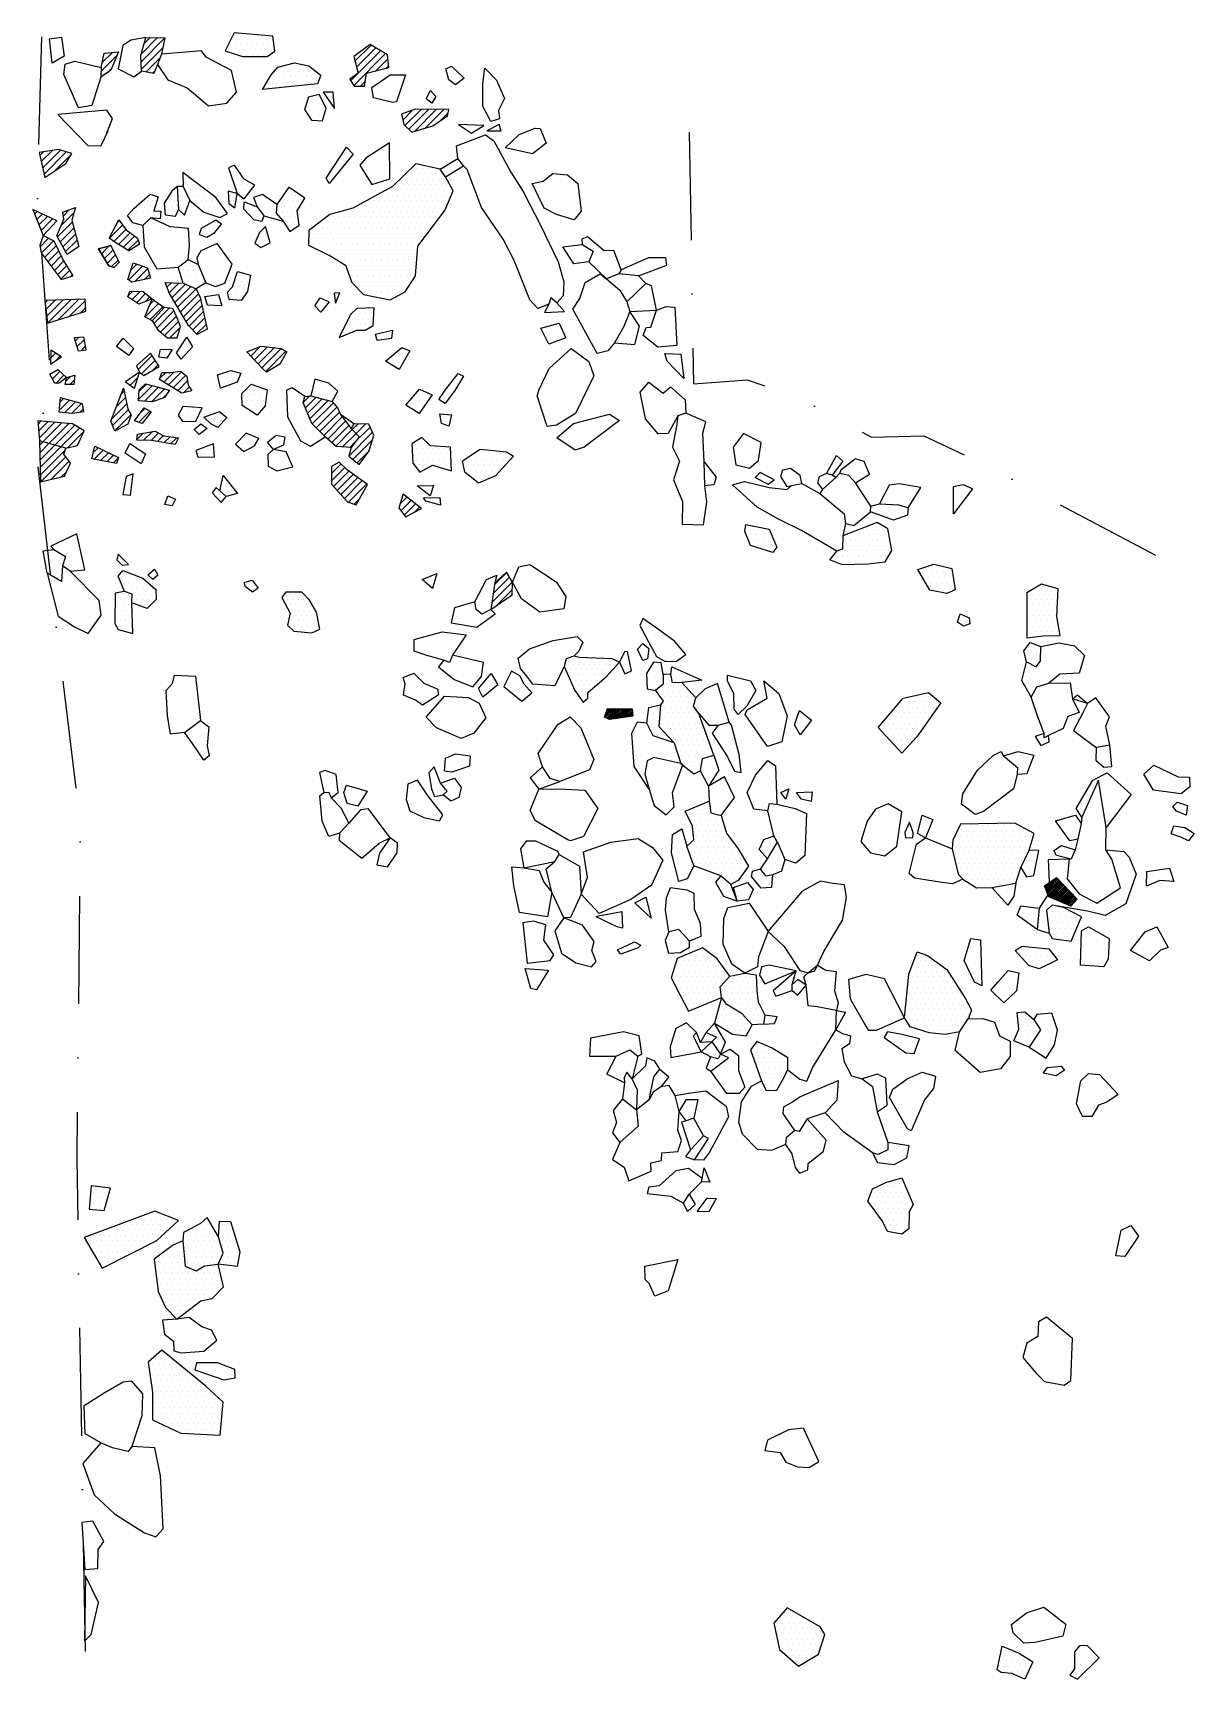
# Model space of a CAD drawing. Extents: x 384 to 653, y -2222 to -1840.
import ezdxf

# ---------------------------------------------------------------- set-up
doc = ezdxf.new("R2010")
doc.units = 0
doc.header["$LTSCALE"] = 25
doc.header["$MEASUREMENT"] = 0
doc.linetypes.add('STRICHPUNKTX2', pattern=[2, 1, -0.5, 0, -0.5])
doc.layers.get('0').update_dxf_attribs({"linetype": 'CONTINUOUS'})
for name, color, linetype in [('FEUER', 1, 'CONTINUOUS'), ('GRABUNGSGRENZE', 3, 'STRICHPUNKTX2'), ('KNOCHEN', 2, 'CONTINUOUS'), ('STEINE', 4, 'CONTINUOUS'), ('STEINESCHRAFF', 4, 'CONTINUOUS')]:
    doc.layers.add(name, color=color, linetype=linetype)

# ---------------------------------------------------------------- blocks, each defined once
blk = doc.blocks.new('*X2')
at = {"color": 0}
for p, q in [((400.13, -1846.7), (402.48, -1844.36)), ((409.14, -1846.53), (414.67, -1841)), ((409.15, -1844.75), (412.97, -1840.93)), ((409.23, -1848.21), (414.18, -1843.26)), ((409.85, -1842.28), (411.23, -1840.9)), ((458.77, -1846.4), (462.51, -1842.65)), ((459.15, -1847.79), (463.62, -1843.32)), ((459.53, -1849.17), (464.72, -1843.98)), ((399.86, -1848.74), (403.53, -1845.07)), ((401.24, -1849.13), (402.3, -1848.06)), ((410.31, -1848.89), (413.52, -1845.69)), ((458.47, -1852), (465.83, -1844.64)), ((463.64, -1848.6), (466.41, -1845.82)), ((466.01, -1848), (466.58, -1847.43)), ((411.78, -1849.19), (412.32, -1848.66)), ((457.8, -1850.9), (459.45, -1849.26)), ((460.06, -1852.18), (461.18, -1851.06)), ((469.86, -1860.06), (472.23, -1857.69)), ((470.37, -1861.31), (474.18, -1857.5)), ((471.28, -1862.17), (475.93, -1857.52)), ((472.55, -1862.67), (477.68, -1857.54)), ((475.05, -1861.94), (479.43, -1857.55)), ((478.51, -1860.24), (480.38, -1858.38)), ((385.66, -1868.24), (386.49, -1867.41)), ((385.99, -1869.68), (388.56, -1867.11)), ((386.31, -1871.13), (390.41, -1867.03)), ((386.64, -1872.57), (391.79, -1867.42)), ((389.21, -1871.76), (392.84, -1868.14)), ((384.45, -1881.83), (385.01, -1881.26)), ((384.95, -1883.1), (386.21, -1881.84)), ((385.45, -1884.36), (387.4, -1882.41)), ((390.61, -1884.51), (393.6, -1881.52)), ((391.1, -1882.25), (392.49, -1880.86)), ((385.95, -1885.63), (388.59, -1882.99)), ((389.74, -1887.14), (393.21, -1883.68)), ((390.37, -1888.28), (393.58, -1885.08)), ((390.99, -1889.42), (393.94, -1886.48)), ((401.78, -1887.48), (404.86, -1884.4)), ((402.81, -1888.22), (405.59, -1885.43)), ((403.66, -1883.83), (404.12, -1883.37)), ((403.88, -1888.92), (406.58, -1886.21)), ((385.7, -1889.42), (387.65, -1887.46)), ((386.02, -1890.87), (388.81, -1888.07)), ((386.36, -1886.99), (386.49, -1886.86)), ((386.77, -1891.88), (389.47, -1889.19)), ((391.62, -1890.57), (394.31, -1887.88)), ((394.24, -1889.71), (394.68, -1889.27)), ((399.28, -1889.98), (399.38, -1889.88)), ((399.96, -1891.07), (401.77, -1889.25)), ((400.63, -1892.16), (402.64, -1890.16)), ((404.98, -1889.58), (407.6, -1886.96)), ((406.08, -1890.25), (408.43, -1887.9)), ((387.52, -1892.9), (390.05, -1890.37)), ((388.27, -1893.91), (390.63, -1891.56)), ((389.03, -1894.93), (391.25, -1892.71)), ((389.78, -1895.94), (391.92, -1893.8)), ((401.31, -1893.25), (403.22, -1891.34)), ((402.28, -1894.05), (403.8, -1892.53)), ((406.24, -1897.16), (409.48, -1893.92)), ((406.8, -1894.83), (408.18, -1893.45)), ((390.53, -1896.96), (392.59, -1894.9)), ((392.97, -1896.29), (393.26, -1895.99)), ((407.68, -1897.49), (410.69, -1894.48)), ((409.91, -1897.02), (411.09, -1895.85)), ((415.15, -1898.85), (416.24, -1897.76)), ((415.65, -1900.13), (417.94, -1897.83)), ((387.24, -1905.55), (391.05, -1901.75)), ((387.42, -1907.14), (392.88, -1901.68)), ((389.98, -1906.35), (394.71, -1901.62)), ((406.13, -1900.81), (407.2, -1899.74)), ((406.98, -1901.72), (408.9, -1899.8)), ((408.05, -1902.43), (410.18, -1900.29)), ((410.05, -1902.19), (411.17, -1901.07)), ((416.29, -1901.25), (419.44, -1898.1)), ((416.95, -1902.36), (420.67, -1898.64)), ((417.62, -1903.46), (421.89, -1899.19)), ((418.28, -1904.56), (422.47, -1900.38)), ((418.95, -1905.67), (422.95, -1901.67)), ((386.88, -1902.38), (387.38, -1901.88)), ((387.06, -1903.97), (389.21, -1901.81)), ((392.55, -1905.55), (396.22, -1901.88)), ((395.11, -1904.75), (396.3, -1903.56)), ((410.05, -1905.72), (413.18, -1902.59)), ((411.2, -1902.81), (412.17, -1901.84)), ((411.21, -1906.33), (414.2, -1903.35)), ((412.09, -1907.22), (415.63, -1903.68)), ((412.76, -1908.32), (416.74, -1904.34)), ((413.62, -1909.22), (417.32, -1905.53)), ((419.61, -1906.77), (423.26, -1903.12)), ((420.31, -1907.84), (423.58, -1904.57)), ((414.59, -1910.03), (417.83, -1906.78)), ((415.79, -1910.6), (418.23, -1908.15)), ((421.16, -1908.75), (423.89, -1906.02)), ((422.02, -1909.66), (424.21, -1907.47)), ((393.86, -1911.31), (394.71, -1910.45)), ((394.26, -1912.67), (395.93, -1911)), ((395.21, -1913.49), (396.21, -1912.49)), ((434.57, -1914.79), (436.77, -1912.6)), ((435.43, -1915.7), (438.47, -1912.66)), ((436.29, -1916.61), (440.06, -1912.84)), ((437.15, -1917.52), (441.65, -1913.02)), ((388.18, -1915.22), (389.29, -1914.11)), ((389.2, -1915.96), (390.4, -1914.77)), ((408.47, -1917.92), (411.68, -1914.7)), ((409.24, -1918.91), (412.38, -1915.77)), ((411.85, -1918.06), (413.08, -1916.84)), ((433.72, -1913.88), (433.87, -1913.73)), ((438.07, -1918.37), (442.75, -1913.68)), ((387.95, -1918.98), (388, -1918.93)), ((388.6, -1920.1), (390.32, -1918.39)), ((389.41, -1921.06), (391.24, -1919.23)), ((391.65, -1920.59), (392.74, -1919.5)), ((392.63, -1921.37), (393.64, -1920.37)), ((405.58, -1920.8), (405.86, -1920.52)), ((406.61, -1921.54), (408.4, -1919.75)), ((413.5, -1919.95), (414.86, -1918.59)), ((414.4, -1920.82), (416.72, -1918.5)), ((415.5, -1921.49), (418.5, -1918.49)), ((416.59, -1922.16), (419.5, -1919.26)), ((417.69, -1922.84), (419.94, -1920.58)), ((390.34, -1925.43), (391.15, -1924.62)), ((403.43, -1926.49), (405.5, -1924.41)), ((404.51, -1923.64), (405.2, -1922.95)), ((408.57, -1924.88), (411.81, -1921.65)), ((408.65, -1923.04), (410.41, -1921.28)), ((409.93, -1925.29), (413.21, -1922.01)), ((411.59, -1925.4), (414.61, -1922.38)), ((414.24, -1924.52), (414.97, -1923.79)), ((418.99, -1923.3), (420.36, -1921.94)), ((390.2, -1927.35), (392.54, -1925.01)), ((391.35, -1927.96), (393.92, -1925.39)), ((392.96, -1928.12), (395.31, -1925.77)), ((394.96, -1927.89), (395.7, -1927.14)), ((402.34, -1929.35), (405.81, -1925.88)), ((402.54, -1930.91), (406.18, -1927.28)), ((403.06, -1932.16), (406.83, -1928.39)), ((408.59, -1930.16), (411.18, -1927.58)), ((408.93, -1928.06), (410.08, -1926.91)), ((385.22, -1930.56), (385.86, -1929.91)), ((385.36, -1932.19), (387.5, -1930.04)), ((385.49, -1933.82), (389.14, -1930.17)), ((386.36, -1934.72), (390.78, -1930.3)), ((387.74, -1935.1), (392.41, -1930.43)), ((389.12, -1935.49), (393.77, -1930.85)), ((390.51, -1935.87), (394.85, -1931.53)), ((392.05, -1936.1), (395.84, -1932.3)), ((409.72, -1934.34), (411.75, -1932.31)), ((385.58, -1935.5), (386.36, -1934.72)), ((385.63, -1937.22), (387.74, -1935.1)), ((385.68, -1938.93), (389.12, -1935.49)), ((385.73, -1940.65), (390.51, -1935.87)), ((398.05, -1937.17), (399.15, -1936.07)), ((408.2, -1934.1), (409.59, -1932.7)), ((411.46, -1934.37), (413.19, -1932.64)), ((412.98, -1934.62), (414.3, -1933.29)), ((414.49, -1934.87), (415.85, -1933.52)), ((416, -1935.13), (417.4, -1933.73)), ((385.78, -1942.37), (391.5, -1936.65)), ((385.98, -1943.93), (391.71, -1938.2)), ((388.3, -1943.38), (392.47, -1939.21)), ((398.27, -1938.72), (400.35, -1936.64)), ((399.76, -1939), (401.54, -1937.21)), ((401.24, -1939.28), (402.74, -1937.78)), ((402.73, -1939.56), (403.83, -1938.46)), ((390.62, -1942.83), (391.82, -1941.64))]:
    blk.add_line(p, q, dxfattribs=at)
blk = doc.blocks.new('*X3')
at = {"color": 0}
for p, q in [((446.77, -1925.58), (448.28, -1924.06)), ((447.28, -1926.83), (449.74, -1924.37)), ((447.79, -1928.09), (451.15, -1924.73)), ((448.3, -1929.35), (452.55, -1925.09)), ((448.87, -1930.55), (453.75, -1925.66)), ((449.76, -1931.43), (454.55, -1926.63)), ((450.64, -1932.31), (455.16, -1927.79)), ((451.53, -1933.19), (455.83, -1928.89)), ((452.44, -1934.04), (456.59, -1929.89)), ((453.37, -1934.88), (457.35, -1930.9)), ((454.3, -1935.72), (458.15, -1931.87)), ((458.15, -1931.87), (459.49, -1930.53)), ((458.92, -1934.64), (462.29, -1931.27)), ((459.03, -1932.76), (461.2, -1930.58)), ((455.91, -1935.88), (459.03, -1932.76)), ((457.4, -1937.93), (462.85, -1932.48)), ((457.58, -1935.98), (458.92, -1934.64)), ((458.31, -1938.78), (462.79, -1934.3)), ((453.3, -1942.02), (455.53, -1939.8)), ((459.3, -1939.56), (461.99, -1936.87)), ((453.32, -1943.77), (456.42, -1940.67)), ((453.8, -1945.06), (457.36, -1941.5)), ((454.65, -1945.98), (458.4, -1942.23)), ((455.49, -1946.9), (459.43, -1942.97)), ((456.34, -1947.82), (460.46, -1943.7)), ((457.27, -1948.66), (461.5, -1944.44)), ((469.25, -1949.06), (470.79, -1947.51)), ((458.57, -1949.13), (459.81, -1947.89)), ((469.4, -1950.67), (471.79, -1948.29)), ((470.15, -1951.69), (472.78, -1949.06)), ((472.61, -1951), (473.78, -1949.83)), ((490.82, -1969.91), (494.64, -1966.09)), ((491.14, -1967.83), (493.98, -1964.98)), ((490.51, -1971.99), (495.3, -1967.19)), ((491.53, -1972.74), (495.3, -1968.97))]:
    blk.add_line(p, q, dxfattribs=at)
blk = doc.blocks.new('*X4')
at = {"color": 0}
for p, q in [((431.25, -1840), (431.25, -1840)), ((432.5, -1840), (432.5, -1840)), ((429.375, -1843.75), (429.375, -1843.75)), ((430, -1842.5), (430, -1842.5)), ((430.625, -1841.25), (430.625, -1841.25)), ((430.625, -1843.75), (430.625, -1843.75)), ((431.25, -1842.5), (431.25, -1842.5)), ((431.875, -1841.25), (431.875, -1841.25)), ((431.875, -1843.75), (431.875, -1843.75)), ((432.5, -1842.5), (432.5, -1842.5)), ((433.125, -1841.25), (433.125, -1841.25)), ((433.125, -1843.75), (433.125, -1843.75)), ((433.75, -1842.5), (433.75, -1842.5)), ((434.375, -1841.25), (434.375, -1841.25)), ((434.375, -1843.75), (434.375, -1843.75)), ((435, -1842.5), (435, -1842.5)), ((435.625, -1841.25), (435.625, -1841.25)), ((435.625, -1843.75), (435.625, -1843.75)), ((436.25, -1842.5), (436.25, -1842.5)), ((436.875, -1841.25), (436.875, -1841.25)), ((436.875, -1843.75), (436.875, -1843.75)), ((437.5, -1842.5), (437.5, -1842.5)), ((438.125, -1841.25), (438.125, -1841.25)), ((438.125, -1843.75), (438.125, -1843.75)), ((438.75, -1842.5), (438.75, -1842.5)), ((439.375, -1841.25), (439.375, -1841.25)), ((439.375, -1843.75), (439.375, -1843.75)), ((432.5, -1845), (432.5, -1845)), ((433.75, -1845), (433.75, -1845)), ((435, -1845), (435, -1845)), ((436.25, -1845), (436.25, -1845)), ((437.5, -1845), (437.5, -1845)), ((438.75, -1845), (438.75, -1845)), ((442.5, -1847.5), (442.5, -1847.5)), ((443.75, -1847.5), (443.75, -1847.5)), ((445, -1847.5), (445, -1847.5)), ((446.25, -1847.5), (446.25, -1847.5)), ((447.5, -1847.5), (447.5, -1847.5)), ((439.375, -1851.25), (439.375, -1851.25)), ((440, -1850), (440, -1850)), ((440.625, -1848.75), (440.625, -1848.75)), ((440.625, -1851.25), (440.625, -1851.25)), ((441.25, -1850), (441.25, -1850)), ((441.875, -1848.75), (441.875, -1848.75)), ((441.875, -1851.25), (441.875, -1851.25)), ((442.5, -1850), (442.5, -1850)), ((443.125, -1848.75), (443.125, -1848.75)), ((443.125, -1851.25), (443.125, -1851.25)), ((443.75, -1850), (443.75, -1850)), ((444.375, -1848.75), (444.375, -1848.75)), ((444.375, -1851.25), (444.375, -1851.25)), ((445, -1850), (445, -1850)), ((445.625, -1848.75), (445.625, -1848.75)), ((445.625, -1851.25), (445.625, -1851.25)), ((446.25, -1850), (446.25, -1850)), ((446.875, -1848.75), (446.875, -1848.75)), ((446.875, -1851.25), (446.875, -1851.25)), ((447.5, -1850), (447.5, -1850)), ((448.125, -1848.75), (448.125, -1848.75)), ((448.125, -1851.25), (448.125, -1851.25)), ((448.75, -1850), (448.75, -1850)), ((449.375, -1848.75), (449.375, -1848.75)), ((449.375, -1851.25), (449.375, -1851.25)), ((450, -1850), (450, -1850)), ((438.75, -1852.5), (438.75, -1852.5)), ((440, -1852.5), (440, -1852.5)), ((441.25, -1852.5), (441.25, -1852.5)), ((386.25, -1867.5), (386.25, -1867.5)), ((386.25, -1870), (386.25, -1870)), ((386.875, -1868.75), (386.875, -1868.75)), ((386.875, -1871.25), (386.875, -1871.25)), ((387.5, -1867.5), (387.5, -1867.5)), ((387.5, -1870), (387.5, -1870)), ((388.125, -1868.75), (388.125, -1868.75)), ((388.125, -1871.25), (388.125, -1871.25)), ((388.75, -1867.5), (388.75, -1867.5)), ((388.75, -1870), (388.75, -1870)), ((389.375, -1868.75), (389.375, -1868.75)), ((389.375, -1871.25), (389.375, -1871.25)), ((390, -1867.5), (390, -1867.5)), ((390, -1870), (390, -1870)), ((390.625, -1868.75), (390.625, -1868.75)), ((391.25, -1867.5), (391.25, -1867.5)), ((391.25, -1870), (391.25, -1870)), ((391.875, -1868.75), (391.875, -1868.75)), ((471.875, -1871.25), (471.875, -1871.25)), ((473.125, -1871.25), (473.125, -1871.25)), ((474.375, -1871.25), (474.375, -1871.25)), ((475.625, -1871.25), (475.625, -1871.25)), ((476.875, -1871.25), (476.875, -1871.25)), ((479.375, -1871.25), (479.375, -1871.25)), ((480.625, -1871.25), (480.625, -1871.25)), ((481.25, -1870), (481.25, -1870)), ((481.875, -1871.25), (481.875, -1871.25)), ((482.5, -1870), (482.5, -1870)), ((387.5, -1872.5), (387.5, -1872.5)), ((468.75, -1875), (468.75, -1875)), ((469.375, -1873.75), (469.375, -1873.75)), ((470, -1875), (470, -1875)), ((470.625, -1873.75), (470.625, -1873.75)), ((471.25, -1872.5), (471.25, -1872.5)), ((471.25, -1875), (471.25, -1875)), ((471.875, -1873.75), (471.875, -1873.75)), ((472.5, -1872.5), (472.5, -1872.5)), ((472.5, -1875), (472.5, -1875)), ((473.125, -1873.75), (473.125, -1873.75)), ((473.75, -1872.5), (473.75, -1872.5)), ((473.75, -1875), (473.75, -1875)), ((474.375, -1873.75), (474.375, -1873.75)), ((475, -1872.5), (475, -1872.5)), ((475, -1875), (475, -1875)), ((475.625, -1873.75), (475.625, -1873.75)), ((476.25, -1872.5), (476.25, -1872.5)), ((476.25, -1875), (476.25, -1875)), ((476.875, -1873.75), (476.875, -1873.75)), ((477.5, -1872.5), (477.5, -1872.5)), ((477.5, -1875), (477.5, -1875)), ((478.125, -1873.75), (478.125, -1873.75)), ((478.75, -1872.5), (478.75, -1872.5)), ((478.75, -1875), (478.75, -1875)), ((479.375, -1873.75), (479.375, -1873.75)), ((480, -1872.5), (480, -1872.5)), ((480, -1875), (480, -1875)), ((461.875, -1878.75), (461.875, -1878.75)), ((463.125, -1878.75), (463.125, -1878.75)), ((464.375, -1878.75), (464.375, -1878.75)), ((465, -1877.5), (465, -1877.5)), ((465.625, -1878.75), (465.625, -1878.75)), ((466.25, -1877.5), (466.25, -1877.5)), ((466.875, -1876.25), (466.875, -1876.25)), ((466.875, -1878.75), (466.875, -1878.75)), ((467.5, -1877.5), (467.5, -1877.5)), ((468.125, -1876.25), (468.125, -1876.25)), ((468.125, -1878.75), (468.125, -1878.75)), ((468.75, -1877.5), (468.75, -1877.5)), ((469.375, -1876.25), (469.375, -1876.25)), ((469.375, -1878.75), (469.375, -1878.75)), ((470, -1877.5), (470, -1877.5)), ((470.625, -1876.25), (470.625, -1876.25)), ((470.625, -1878.75), (470.625, -1878.75)), ((471.25, -1877.5), (471.25, -1877.5)), ((471.875, -1876.25), (471.875, -1876.25)), ((471.875, -1878.75), (471.875, -1878.75)), ((472.5, -1877.5), (472.5, -1877.5)), ((473.125, -1876.25), (473.125, -1876.25)), ((473.125, -1878.75), (473.125, -1878.75)), ((473.75, -1877.5), (473.75, -1877.5)), ((474.375, -1876.25), (474.375, -1876.25)), ((474.375, -1878.75), (474.375, -1878.75)), ((475, -1877.5), (475, -1877.5)), ((475.625, -1876.25), (475.625, -1876.25)), ((475.625, -1878.75), (475.625, -1878.75)), ((476.25, -1877.5), (476.25, -1877.5)), ((476.875, -1876.25), (476.875, -1876.25)), ((476.875, -1878.75), (476.875, -1878.75)), ((477.5, -1877.5), (477.5, -1877.5)), ((478.125, -1876.25), (478.125, -1876.25)), ((478.125, -1878.75), (478.125, -1878.75)), ((478.75, -1877.5), (478.75, -1877.5)), ((479.375, -1876.25), (479.375, -1876.25)), ((479.375, -1878.75), (479.375, -1878.75)), ((480, -1877.5), (480, -1877.5)), ((480.625, -1876.25), (480.625, -1876.25)), ((384.375, -1881.25), (384.375, -1881.25)), ((385, -1882.5), (385, -1882.5)), ((386.25, -1882.5), (386.25, -1882.5)), ((387.5, -1882.5), (387.5, -1882.5)), ((391.25, -1882.5), (391.25, -1882.5)), ((391.875, -1881.25), (391.875, -1881.25)), ((392.5, -1882.5), (392.5, -1882.5)), ((393.125, -1881.25), (393.125, -1881.25)), ((452.5, -1882.5), (452.5, -1882.5)), ((453.75, -1882.5), (453.75, -1882.5)), ((455, -1882.5), (455, -1882.5)), ((455.625, -1881.25), (455.625, -1881.25)), ((456.25, -1882.5), (456.25, -1882.5)), ((456.875, -1881.25), (456.875, -1881.25)), ((457.5, -1882.5), (457.5, -1882.5)), ((458.125, -1881.25), (458.125, -1881.25)), ((458.75, -1882.5), (458.75, -1882.5)), ((459.375, -1881.25), (459.375, -1881.25)), ((460, -1880), (460, -1880)), ((460, -1882.5), (460, -1882.5)), ((460.625, -1881.25), (460.625, -1881.25)), ((461.25, -1880), (461.25, -1880)), ((461.25, -1882.5), (461.25, -1882.5)), ((461.875, -1881.25), (461.875, -1881.25)), ((462.5, -1880), (462.5, -1880)), ((462.5, -1882.5), (462.5, -1882.5)), ((463.125, -1881.25), (463.125, -1881.25)), ((463.75, -1880), (463.75, -1880)), ((463.75, -1882.5), (463.75, -1882.5)), ((464.375, -1881.25), (464.375, -1881.25)), ((465, -1880), (465, -1880)), ((465, -1882.5), (465, -1882.5)), ((465.625, -1881.25), (465.625, -1881.25)), ((466.25, -1880), (466.25, -1880)), ((466.25, -1882.5), (466.25, -1882.5)), ((466.875, -1881.25), (466.875, -1881.25)), ((467.5, -1880), (467.5, -1880)), ((467.5, -1882.5), (467.5, -1882.5)), ((468.125, -1881.25), (468.125, -1881.25)), ((468.75, -1880), (468.75, -1880)), ((468.75, -1882.5), (468.75, -1882.5)), ((469.375, -1881.25), (469.375, -1881.25)), ((470, -1880), (470, -1880)), ((470, -1882.5), (470, -1882.5)), ((470.625, -1881.25), (470.625, -1881.25)), ((471.25, -1880), (471.25, -1880)), ((471.25, -1882.5), (471.25, -1882.5)), ((471.875, -1881.25), (471.875, -1881.25)), ((472.5, -1880), (472.5, -1880)), ((472.5, -1882.5), (472.5, -1882.5)), ((473.125, -1881.25), (473.125, -1881.25)), ((473.75, -1880), (473.75, -1880)), ((473.75, -1882.5), (473.75, -1882.5)), ((474.375, -1881.25), (474.375, -1881.25)), ((475, -1880), (475, -1880)), ((475, -1882.5), (475, -1882.5)), ((475.625, -1881.25), (475.625, -1881.25)), ((476.25, -1880), (476.25, -1880)), ((476.25, -1882.5), (476.25, -1882.5)), ((476.875, -1881.25), (476.875, -1881.25)), ((477.5, -1880), (477.5, -1880)), ((477.5, -1882.5), (477.5, -1882.5)), ((478.125, -1881.25), (478.125, -1881.25)), ((478.75, -1880), (478.75, -1880)), ((479.375, -1881.25), (479.375, -1881.25)), ((480, -1880), (480, -1880)), ((385.625, -1883.75), (385.625, -1883.75)), ((386.25, -1885), (386.25, -1885)), ((386.875, -1883.75), (386.875, -1883.75)), ((386.875, -1886.25), (386.875, -1886.25)), ((387.5, -1885), (387.5, -1885)), ((388.125, -1883.75), (388.125, -1883.75)), ((390.625, -1886.25), (390.625, -1886.25)), ((391.25, -1885), (391.25, -1885)), ((391.875, -1883.75), (391.875, -1883.75)), ((391.875, -1886.25), (391.875, -1886.25)), ((392.5, -1885), (392.5, -1885)), ((393.125, -1883.75), (393.125, -1883.75)), ((393.125, -1886.25), (393.125, -1886.25)), ((448.125, -1886.25), (448.125, -1886.25)), ((449.375, -1886.25), (449.375, -1886.25)), ((450, -1885), (450, -1885)), ((450.625, -1883.75), (450.625, -1883.75)), ((450.625, -1886.25), (450.625, -1886.25)), ((451.25, -1885), (451.25, -1885)), ((451.875, -1883.75), (451.875, -1883.75)), ((451.875, -1886.25), (451.875, -1886.25)), ((452.5, -1885), (452.5, -1885)), ((453.125, -1883.75), (453.125, -1883.75)), ((453.125, -1886.25), (453.125, -1886.25)), ((453.75, -1885), (453.75, -1885)), ((454.375, -1883.75), (454.375, -1883.75)), ((454.375, -1886.25), (454.375, -1886.25)), ((455, -1885), (455, -1885)), ((455.625, -1883.75), (455.625, -1883.75)), ((455.625, -1886.25), (455.625, -1886.25)), ((456.25, -1885), (456.25, -1885)), ((456.875, -1883.75), (456.875, -1883.75)), ((456.875, -1886.25), (456.875, -1886.25)), ((457.5, -1885), (457.5, -1885)), ((458.125, -1883.75), (458.125, -1883.75)), ((458.125, -1886.25), (458.125, -1886.25)), ((458.75, -1885), (458.75, -1885)), ((459.375, -1883.75), (459.375, -1883.75)), ((459.375, -1886.25), (459.375, -1886.25)), ((460, -1885), (460, -1885)), ((460.625, -1883.75), (460.625, -1883.75)), ((460.625, -1886.25), (460.625, -1886.25)), ((461.25, -1885), (461.25, -1885)), ((461.875, -1883.75), (461.875, -1883.75)), ((461.875, -1886.25), (461.875, -1886.25)), ((462.5, -1885), (462.5, -1885)), ((463.125, -1883.75), (463.125, -1883.75)), ((463.125, -1886.25), (463.125, -1886.25)), ((463.75, -1885), (463.75, -1885)), ((464.375, -1883.75), (464.375, -1883.75)), ((464.375, -1886.25), (464.375, -1886.25)), ((465, -1885), (465, -1885)), ((465.625, -1883.75), (465.625, -1883.75)), ((465.625, -1886.25), (465.625, -1886.25)), ((466.25, -1885), (466.25, -1885)), ((466.875, -1883.75), (466.875, -1883.75)), ((466.875, -1886.25), (466.875, -1886.25)), ((467.5, -1885), (467.5, -1885)), ((468.125, -1883.75), (468.125, -1883.75)), ((468.125, -1886.25), (468.125, -1886.25)), ((468.75, -1885), (468.75, -1885)), ((469.375, -1883.75), (469.375, -1883.75)), ((469.375, -1886.25), (469.375, -1886.25)), ((470, -1885), (470, -1885)), ((470.625, -1883.75), (470.625, -1883.75)), ((470.625, -1886.25), (470.625, -1886.25)), ((471.25, -1885), (471.25, -1885)), ((471.875, -1883.75), (471.875, -1883.75)), ((471.875, -1886.25), (471.875, -1886.25)), ((472.5, -1885), (472.5, -1885)), ((473.125, -1883.75), (473.125, -1883.75)), ((473.125, -1886.25), (473.125, -1886.25)), ((473.75, -1885), (473.75, -1885)), ((474.375, -1883.75), (474.375, -1883.75)), ((474.375, -1886.25), (474.375, -1886.25)), ((475, -1885), (475, -1885)), ((475.625, -1883.75), (475.625, -1883.75)), ((475.625, -1886.25), (475.625, -1886.25)), ((476.25, -1885), (476.25, -1885)), ((476.875, -1883.75), (476.875, -1883.75)), ((386.25, -1887.5), (386.25, -1887.5)), ((386.25, -1890), (386.25, -1890)), ((386.875, -1888.75), (386.875, -1888.75)), ((387.5, -1887.5), (387.5, -1887.5)), ((387.5, -1890), (387.5, -1890)), ((388.125, -1888.75), (388.125, -1888.75)), ((388.75, -1890), (388.75, -1890)), ((390, -1887.5), (390, -1887.5)), ((390.625, -1888.75), (390.625, -1888.75)), ((391.25, -1887.5), (391.25, -1887.5)), ((391.875, -1888.75), (391.875, -1888.75)), ((392.5, -1887.5), (392.5, -1887.5)), ((392.5, -1890), (392.5, -1890)), ((393.125, -1888.75), (393.125, -1888.75)), ((393.75, -1887.5), (393.75, -1887.5)), ((393.75, -1890), (393.75, -1890)), ((394.375, -1888.75), (394.375, -1888.75)), ((448.125, -1888.75), (448.125, -1888.75)), ((448.75, -1887.5), (448.75, -1887.5)), ((449.375, -1888.75), (449.375, -1888.75)), ((450, -1887.5), (450, -1887.5)), ((450, -1890), (450, -1890)), ((450.625, -1888.75), (450.625, -1888.75)), ((451.25, -1887.5), (451.25, -1887.5)), ((451.25, -1890), (451.25, -1890)), ((451.875, -1888.75), (451.875, -1888.75)), ((452.5, -1887.5), (452.5, -1887.5)), ((452.5, -1890), (452.5, -1890)), ((453.125, -1888.75), (453.125, -1888.75)), ((453.75, -1887.5), (453.75, -1887.5)), ((453.75, -1890), (453.75, -1890)), ((454.375, -1888.75), (454.375, -1888.75)), ((455, -1887.5), (455, -1887.5)), ((455, -1890), (455, -1890)), ((455.625, -1888.75), (455.625, -1888.75)), ((456.25, -1887.5), (456.25, -1887.5)), ((456.25, -1890), (456.25, -1890)), ((456.875, -1888.75), (456.875, -1888.75)), ((457.5, -1887.5), (457.5, -1887.5)), ((457.5, -1890), (457.5, -1890)), ((458.125, -1888.75), (458.125, -1888.75)), ((458.75, -1887.5), (458.75, -1887.5)), ((458.75, -1890), (458.75, -1890)), ((459.375, -1888.75), (459.375, -1888.75)), ((460, -1887.5), (460, -1887.5)), ((460, -1890), (460, -1890)), ((460.625, -1888.75), (460.625, -1888.75)), ((461.25, -1887.5), (461.25, -1887.5)), ((461.25, -1890), (461.25, -1890)), ((461.875, -1888.75), (461.875, -1888.75)), ((462.5, -1887.5), (462.5, -1887.5)), ((462.5, -1890), (462.5, -1890)), ((463.125, -1888.75), (463.125, -1888.75)), ((463.75, -1887.5), (463.75, -1887.5)), ((463.75, -1890), (463.75, -1890)), ((464.375, -1888.75), (464.375, -1888.75)), ((465, -1887.5), (465, -1887.5)), ((465, -1890), (465, -1890)), ((465.625, -1888.75), (465.625, -1888.75)), ((466.25, -1887.5), (466.25, -1887.5)), ((466.25, -1890), (466.25, -1890)), ((466.875, -1888.75), (466.875, -1888.75)), ((467.5, -1887.5), (467.5, -1887.5)), ((467.5, -1890), (467.5, -1890)), ((468.125, -1888.75), (468.125, -1888.75)), ((468.75, -1887.5), (468.75, -1887.5)), ((468.75, -1890), (468.75, -1890)), ((469.375, -1888.75), (469.375, -1888.75)), ((470, -1887.5), (470, -1887.5)), ((470, -1890), (470, -1890)), ((470.625, -1888.75), (470.625, -1888.75)), ((471.25, -1887.5), (471.25, -1887.5)), ((471.25, -1890), (471.25, -1890)), ((471.875, -1888.75), (471.875, -1888.75)), ((472.5, -1887.5), (472.5, -1887.5)), ((472.5, -1890), (472.5, -1890)), ((473.125, -1888.75), (473.125, -1888.75)), ((473.75, -1887.5), (473.75, -1887.5)), ((386.875, -1891.25), (386.875, -1891.25)), ((387.5, -1892.5), (387.5, -1892.5)), ((388.125, -1891.25), (388.125, -1891.25)), ((388.75, -1892.5), (388.75, -1892.5)), ((389.375, -1891.25), (389.375, -1891.25)), ((389.375, -1893.75), (389.375, -1893.75)), ((390, -1892.5), (390, -1892.5)), ((390.625, -1893.75), (390.625, -1893.75)), ((391.875, -1893.75), (391.875, -1893.75)), ((453.125, -1891.25), (453.125, -1891.25)), ((454.375, -1891.25), (454.375, -1891.25)), ((455, -1892.5), (455, -1892.5)), ((455.625, -1891.25), (455.625, -1891.25)), ((456.25, -1892.5), (456.25, -1892.5)), ((456.875, -1891.25), (456.875, -1891.25)), ((456.875, -1893.75), (456.875, -1893.75)), ((457.5, -1892.5), (457.5, -1892.5)), ((458.125, -1891.25), (458.125, -1891.25)), ((458.125, -1893.75), (458.125, -1893.75)), ((458.75, -1892.5), (458.75, -1892.5)), ((459.375, -1891.25), (459.375, -1891.25)), ((459.375, -1893.75), (459.375, -1893.75)), ((460, -1892.5), (460, -1892.5)), ((460.625, -1891.25), (460.625, -1891.25)), ((460.625, -1893.75), (460.625, -1893.75)), ((461.25, -1892.5), (461.25, -1892.5)), ((461.875, -1891.25), (461.875, -1891.25)), ((461.875, -1893.75), (461.875, -1893.75)), ((462.5, -1892.5), (462.5, -1892.5)), ((463.125, -1891.25), (463.125, -1891.25)), ((463.125, -1893.75), (463.125, -1893.75)), ((463.75, -1892.5), (463.75, -1892.5)), ((464.375, -1891.25), (464.375, -1891.25)), ((464.375, -1893.75), (464.375, -1893.75)), ((465, -1892.5), (465, -1892.5)), ((465.625, -1891.25), (465.625, -1891.25)), ((465.625, -1893.75), (465.625, -1893.75)), ((466.25, -1892.5), (466.25, -1892.5)), ((466.875, -1891.25), (466.875, -1891.25)), ((466.875, -1893.75), (466.875, -1893.75)), ((467.5, -1892.5), (467.5, -1892.5)), ((468.125, -1891.25), (468.125, -1891.25)), ((468.125, -1893.75), (468.125, -1893.75)), ((468.75, -1892.5), (468.75, -1892.5)), ((469.375, -1891.25), (469.375, -1891.25)), ((469.375, -1893.75), (469.375, -1893.75)), ((470, -1892.5), (470, -1892.5)), ((470.625, -1891.25), (470.625, -1891.25)), ((470.625, -1893.75), (470.625, -1893.75)), ((471.25, -1892.5), (471.25, -1892.5)), ((471.875, -1891.25), (471.875, -1891.25)), ((471.875, -1893.75), (471.875, -1893.75)), ((472.5, -1892.5), (472.5, -1892.5)), ((473.125, -1891.25), (473.125, -1891.25)), ((390, -1895), (390, -1895)), ((390.625, -1896.25), (390.625, -1896.25)), ((391.25, -1895), (391.25, -1895)), ((391.875, -1896.25), (391.875, -1896.25)), ((392.5, -1895), (392.5, -1895)), ((457.5, -1895), (457.5, -1895)), ((458.125, -1896.25), (458.125, -1896.25)), ((458.75, -1895), (458.75, -1895)), ((458.75, -1897.5), (458.75, -1897.5)), ((459.375, -1896.25), (459.375, -1896.25)), ((460, -1895), (460, -1895)), ((460, -1897.5), (460, -1897.5)), ((460.625, -1896.25), (460.625, -1896.25)), ((461.25, -1895), (461.25, -1895)), ((461.25, -1897.5), (461.25, -1897.5)), ((461.875, -1896.25), (461.875, -1896.25)), ((462.5, -1895), (462.5, -1895)), ((462.5, -1897.5), (462.5, -1897.5)), ((463.125, -1896.25), (463.125, -1896.25)), ((463.75, -1895), (463.75, -1895)), ((463.75, -1897.5), (463.75, -1897.5)), ((464.375, -1896.25), (464.375, -1896.25)), ((465, -1895), (465, -1895)), ((465, -1897.5), (465, -1897.5)), ((465.625, -1896.25), (465.625, -1896.25)), ((466.25, -1895), (466.25, -1895)), ((466.25, -1897.5), (466.25, -1897.5)), ((466.875, -1896.25), (466.875, -1896.25)), ((467.5, -1895), (467.5, -1895)), ((467.5, -1897.5), (467.5, -1897.5)), ((468.125, -1896.25), (468.125, -1896.25)), ((468.75, -1895), (468.75, -1895)), ((468.75, -1897.5), (468.75, -1897.5)), ((469.375, -1896.25), (469.375, -1896.25)), ((470, -1895), (470, -1895)), ((470, -1897.5), (470, -1897.5)), ((470.625, -1896.25), (470.625, -1896.25)), ((471.25, -1895), (471.25, -1895)), ((471.25, -1897.5), (471.25, -1897.5)), ((471.875, -1896.25), (471.875, -1896.25)), ((472.5, -1895), (472.5, -1895)), ((459.375, -1898.75), (459.375, -1898.75)), ((460.625, -1898.75), (460.625, -1898.75)), ((461.25, -1900), (461.25, -1900)), ((461.875, -1898.75), (461.875, -1898.75)), ((462.5, -1900), (462.5, -1900)), ((463.125, -1898.75), (463.125, -1898.75)), ((463.75, -1900), (463.75, -1900)), ((464.375, -1898.75), (464.375, -1898.75)), ((464.375, -1901.25), (464.375, -1901.25)), ((465, -1900), (465, -1900)), ((465.625, -1898.75), (465.625, -1898.75)), ((465.625, -1901.25), (465.625, -1901.25)), ((466.25, -1900), (466.25, -1900)), ((466.875, -1898.75), (466.875, -1898.75)), ((466.875, -1901.25), (466.875, -1901.25)), ((467.5, -1900), (467.5, -1900)), ((468.125, -1898.75), (468.125, -1898.75)), ((468.75, -1900), (468.75, -1900)), ((469.375, -1898.75), (469.375, -1898.75)), ((470, -1900), (470, -1900)), ((470.625, -1898.75), (470.625, -1898.75)), ((387.5, -1902.5), (387.5, -1902.5)), ((387.5, -1905), (387.5, -1905)), ((388.125, -1903.75), (388.125, -1903.75)), ((388.75, -1902.5), (388.75, -1902.5)), ((388.75, -1905), (388.75, -1905)), ((389.375, -1903.75), (389.375, -1903.75)), ((390, -1902.5), (390, -1902.5)), ((390, -1905), (390, -1905)), ((390.625, -1903.75), (390.625, -1903.75)), ((391.25, -1902.5), (391.25, -1902.5)), ((391.25, -1905), (391.25, -1905)), ((391.875, -1903.75), (391.875, -1903.75)), ((392.5, -1902.5), (392.5, -1902.5)), ((392.5, -1905), (392.5, -1905)), ((393.125, -1903.75), (393.125, -1903.75)), ((393.75, -1902.5), (393.75, -1902.5)), ((393.75, -1905), (393.75, -1905)), ((394.375, -1903.75), (394.375, -1903.75)), ((395, -1902.5), (395, -1902.5)), ((395.625, -1903.75), (395.625, -1903.75)), ((388.125, -1906.25), (388.125, -1906.25)), ((389.375, -1906.25), (389.375, -1906.25)), ((394.375, -1911.25), (394.375, -1911.25)), ((395, -1912.5), (395, -1912.5)), ((395.625, -1911.25), (395.625, -1911.25)), ((388.75, -1915), (388.75, -1915)), ((390, -1915), (390, -1915)), ((388.75, -1920), (388.75, -1920)), ((389.375, -1918.75), (389.375, -1918.75)), ((390, -1920), (390, -1920)), ((390.625, -1918.75), (390.625, -1918.75)), ((391.25, -1920), (391.25, -1920)), ((392.5, -1920), (392.5, -1920)), ((391.875, -1921.25), (391.875, -1921.25)), ((393.125, -1921.25), (393.125, -1921.25)), ((390.625, -1926.25), (390.625, -1926.25)), ((391.25, -1925), (391.25, -1925)), ((391.25, -1927.5), (391.25, -1927.5)), ((391.875, -1926.25), (391.875, -1926.25)), ((392.5, -1925), (392.5, -1925)), ((392.5, -1927.5), (392.5, -1927.5)), ((393.125, -1926.25), (393.125, -1926.25)), ((393.75, -1927.5), (393.75, -1927.5)), ((394.375, -1926.25), (394.375, -1926.25)), ((395, -1927.5), (395, -1927.5)), ((385.625, -1931.25), (385.625, -1931.25)), ((386.25, -1930), (386.25, -1930)), ((386.875, -1931.25), (386.875, -1931.25)), ((388.125, -1931.25), (388.125, -1931.25)), ((389.375, -1931.25), (389.375, -1931.25)), ((390.625, -1931.25), (390.625, -1931.25)), ((391.875, -1931.25), (391.875, -1931.25)), ((393.125, -1931.25), (393.125, -1931.25)), ((394.375, -1931.25), (394.375, -1931.25)), ((385.625, -1933.75), (385.625, -1933.75)), ((386.25, -1932.5), (386.25, -1932.5)), ((386.25, -1935), (386.25, -1935)), ((386.875, -1933.75), (386.875, -1933.75)), ((387.5, -1932.5), (387.5, -1932.5)), ((387.5, -1935), (387.5, -1935)), ((388.125, -1933.75), (388.125, -1933.75)), ((388.75, -1932.5), (388.75, -1932.5)), ((388.75, -1935), (388.75, -1935)), ((389.375, -1933.75), (389.375, -1933.75)), ((390, -1932.5), (390, -1932.5)), ((390, -1935), (390, -1935)), ((390.625, -1933.75), (390.625, -1933.75)), ((391.25, -1932.5), (391.25, -1932.5)), ((391.25, -1935), (391.25, -1935)), ((391.875, -1933.75), (391.875, -1933.75)), ((392.5, -1932.5), (392.5, -1932.5)), ((392.5, -1935), (392.5, -1935)), ((393.125, -1933.75), (393.125, -1933.75)), ((393.75, -1932.5), (393.75, -1932.5)), ((393.75, -1935), (393.75, -1935)), ((394.375, -1933.75), (394.375, -1933.75)), ((395, -1932.5), (395, -1932.5)), ((385.625, -1936.25), (385.625, -1936.25)), ((386.25, -1937.5), (386.25, -1937.5)), ((386.875, -1936.25), (386.875, -1936.25)), ((386.875, -1938.75), (386.875, -1938.75)), ((387.5, -1937.5), (387.5, -1937.5)), ((388.125, -1936.25), (388.125, -1936.25)), ((388.125, -1938.75), (388.125, -1938.75)), ((388.75, -1937.5), (388.75, -1937.5)), ((389.375, -1936.25), (389.375, -1936.25)), ((389.375, -1938.75), (389.375, -1938.75)), ((390, -1937.5), (390, -1937.5)), ((390.625, -1936.25), (390.625, -1936.25)), ((390.625, -1938.75), (390.625, -1938.75)), ((391.875, -1938.75), (391.875, -1938.75)), ((386.25, -1940), (386.25, -1940)), ((386.25, -1942.5), (386.25, -1942.5)), ((386.875, -1941.25), (386.875, -1941.25)), ((387.5, -1940), (387.5, -1940)), ((387.5, -1942.5), (387.5, -1942.5)), ((388.125, -1941.25), (388.125, -1941.25)), ((388.75, -1940), (388.75, -1940)), ((388.75, -1942.5), (388.75, -1942.5)), ((389.375, -1941.25), (389.375, -1941.25)), ((390, -1940), (390, -1940)), ((390, -1942.5), (390, -1942.5)), ((390.625, -1941.25), (390.625, -1941.25)), ((391.25, -1940), (391.25, -1940)), ((391.25, -1942.5), (391.25, -1942.5)), ((391.875, -1941.25), (391.875, -1941.25)), ((392.5, -1940), (392.5, -1940)), ((404.375, -1966.25), (404.375, -1966.25)), ((405, -1965), (405, -1965)), ((405.625, -1966.25), (405.625, -1966.25)), ((406.875, -1966.25), (406.875, -1966.25)), ((408.125, -1966.25), (408.125, -1966.25)), ((403.75, -1970), (403.75, -1970)), ((405, -1967.5), (405, -1967.5)), ((405, -1970), (405, -1970)), ((405.625, -1968.75), (405.625, -1968.75)), ((406.25, -1967.5), (406.25, -1967.5)), ((406.25, -1970), (406.25, -1970)), ((406.875, -1968.75), (406.875, -1968.75)), ((407.5, -1967.5), (407.5, -1967.5)), ((407.5, -1970), (407.5, -1970)), ((408.125, -1968.75), (408.125, -1968.75)), ((408.75, -1967.5), (408.75, -1967.5)), ((408.75, -1970), (408.75, -1970)), ((409.375, -1968.75), (409.375, -1968.75)), ((410, -1967.5), (410, -1967.5)), ((410, -1970), (410, -1970)), ((410.625, -1968.75), (410.625, -1968.75)), ((411.25, -1970), (411.25, -1970)), ((411.875, -1968.75), (411.875, -1968.75)), ((412.5, -1970), (412.5, -1970)), ((403.125, -1971.25), (403.125, -1971.25)), ((403.125, -1973.75), (403.125, -1973.75)), ((403.75, -1972.5), (403.75, -1972.5)), ((404.375, -1971.25), (404.375, -1971.25)), ((404.375, -1973.75), (404.375, -1973.75)), ((405, -1972.5), (405, -1972.5)), ((405.625, -1971.25), (405.625, -1971.25)), ((405.625, -1973.75), (405.625, -1973.75)), ((406.25, -1972.5), (406.25, -1972.5)), ((406.875, -1971.25), (406.875, -1971.25)), ((406.875, -1973.75), (406.875, -1973.75)), ((408.125, -1971.25), (408.125, -1971.25)), ((408.75, -1972.5), (408.75, -1972.5)), ((409.375, -1971.25), (409.375, -1971.25)), ((410, -1972.5), (410, -1972.5)), ((410.625, -1971.25), (410.625, -1971.25)), ((411.25, -1972.5), (411.25, -1972.5)), ((411.875, -1971.25), (411.875, -1971.25)), ((403.125, -1976.25), (403.125, -1976.25)), ((403.75, -1975), (403.75, -1975)), ((403.75, -1977.5), (403.75, -1977.5)), ((404.375, -1976.25), (404.375, -1976.25)), ((405, -1975), (405, -1975)), ((405, -1977.5), (405, -1977.5)), ((405.625, -1976.25), (405.625, -1976.25)), ((406.25, -1975), (406.25, -1975)), ((406.25, -1977.5), (406.25, -1977.5)), ((406.875, -1976.25), (406.875, -1976.25)), ((406.875, -1978.75), (406.875, -1978.75))]:
    blk.add_line(p, q, dxfattribs=at)
blk = doc.blocks.new('*X5')
at = {"color": 0}
for p, q in [((411.25, -1905), (411.25, -1905)), ((411.875, -1903.75), (411.875, -1903.75)), ((412.5, -1902.5), (412.5, -1902.5)), ((412.5, -1905), (412.5, -1905)), ((413.125, -1903.75), (413.125, -1903.75)), ((413.75, -1905), (413.75, -1905)), ((414.375, -1903.75), (414.375, -1903.75)), ((415, -1905), (415, -1905)), ((415.625, -1903.75), (415.625, -1903.75)), ((416.25, -1905), (416.25, -1905)), ((411.875, -1906.25), (411.875, -1906.25)), ((412.5, -1907.5), (412.5, -1907.5)), ((413.125, -1906.25), (413.125, -1906.25)), ((413.125, -1908.75), (413.125, -1908.75)), ((413.75, -1907.5), (413.75, -1907.5)), ((414.375, -1906.25), (414.375, -1906.25)), ((414.375, -1908.75), (414.375, -1908.75)), ((415, -1907.5), (415, -1907.5)), ((415.625, -1906.25), (415.625, -1906.25)), ((415.625, -1908.75), (415.625, -1908.75)), ((416.25, -1907.5), (416.25, -1907.5)), ((416.875, -1906.25), (416.875, -1906.25)), ((416.875, -1908.75), (416.875, -1908.75)), ((417.5, -1907.5), (417.5, -1907.5)), ((403.75, -1912.5), (403.75, -1912.5)), ((405, -1912.5), (405, -1912.5)), ((406.25, -1912.5), (406.25, -1912.5)), ((415, -1910), (415, -1910)), ((416.25, -1910), (416.25, -1910)), ((417.5, -1910), (417.5, -1910)), ((418.75, -1912.5), (418.75, -1912.5)), ((419.375, -1911.25), (419.375, -1911.25)), ((420, -1912.5), (420, -1912.5)), ((405.625, -1913.75), (405.625, -1913.75)), ((406.875, -1913.75), (406.875, -1913.75)), ((409.375, -1916.25), (409.375, -1916.25)), ((410.625, -1916.25), (410.625, -1916.25)), ((411.25, -1915), (411.25, -1915)), ((411.875, -1916.25), (411.875, -1916.25)), ((413.75, -1915), (413.75, -1915)), ((414.375, -1913.75), (414.375, -1913.75)), ((415, -1915), (415, -1915)), ((415.625, -1913.75), (415.625, -1913.75)), ((418.125, -1913.75), (418.125, -1913.75)), ((418.75, -1915), (418.75, -1915)), ((419.375, -1913.75), (419.375, -1913.75)), ((407.5, -1920), (407.5, -1920)), ((408.75, -1917.5), (408.75, -1917.5)), ((409.375, -1918.75), (409.375, -1918.75)), ((410, -1917.5), (410, -1917.5)), ((410.625, -1918.75), (410.625, -1918.75)), ((411.25, -1917.5), (411.25, -1917.5)), ((412.5, -1917.5), (412.5, -1917.5)), ((413.75, -1920), (413.75, -1920)), ((414.375, -1918.75), (414.375, -1918.75)), ((415, -1920), (415, -1920)), ((415.625, -1918.75), (415.625, -1918.75)), ((416.25, -1920), (416.25, -1920)), ((416.875, -1918.75), (416.875, -1918.75)), ((417.5, -1920), (417.5, -1920)), ((418.125, -1918.75), (418.125, -1918.75)), ((418.75, -1920), (418.75, -1920)), ((405, -1922.5), (405, -1922.5)), ((406.875, -1921.25), (406.875, -1921.25)), ((409.375, -1923.75), (409.375, -1923.75)), ((410, -1922.5), (410, -1922.5)), ((410.625, -1923.75), (410.625, -1923.75)), ((411.25, -1922.5), (411.25, -1922.5)), ((411.875, -1923.75), (411.875, -1923.75)), ((412.5, -1922.5), (412.5, -1922.5)), ((413.125, -1923.75), (413.125, -1923.75)), ((413.75, -1922.5), (413.75, -1922.5)), ((414.375, -1923.75), (414.375, -1923.75)), ((415, -1922.5), (415, -1922.5)), ((415.625, -1921.25), (415.625, -1921.25)), ((416.875, -1921.25), (416.875, -1921.25)), ((417.5, -1922.5), (417.5, -1922.5)), ((418.125, -1921.25), (418.125, -1921.25)), ((418.75, -1922.5), (418.75, -1922.5)), ((419.375, -1921.25), (419.375, -1921.25)), ((420, -1922.5), (420, -1922.5)), ((403.75, -1927.5), (403.75, -1927.5)), ((404.375, -1926.25), (404.375, -1926.25)), ((405, -1925), (405, -1925)), ((405, -1927.5), (405, -1927.5)), ((405.625, -1926.25), (405.625, -1926.25)), ((406.25, -1927.5), (406.25, -1927.5)), ((408.75, -1925), (408.75, -1925)), ((410, -1925), (410, -1925)), ((410, -1927.5), (410, -1927.5)), ((411.25, -1925), (411.25, -1925)), ((412.5, -1925), (412.5, -1925)), ((418.75, -1927.5), (418.75, -1927.5)), ((420, -1927.5), (420, -1927.5)), ((421.25, -1927.5), (421.25, -1927.5)), ((422.5, -1927.5), (422.5, -1927.5)), ((402.5, -1930), (402.5, -1930)), ((403.125, -1928.75), (403.125, -1928.75)), ((403.125, -1931.25), (403.125, -1931.25)), ((403.75, -1930), (403.75, -1930)), ((404.375, -1928.75), (404.375, -1928.75)), ((404.375, -1931.25), (404.375, -1931.25)), ((405, -1930), (405, -1930)), ((405.625, -1928.75), (405.625, -1928.75)), ((406.25, -1930), (406.25, -1930)), ((408.75, -1930), (408.75, -1930)), ((409.375, -1928.75), (409.375, -1928.75)), ((410.625, -1928.75), (410.625, -1928.75)), ((418.125, -1928.75), (418.125, -1928.75)), ((419.375, -1928.75), (419.375, -1928.75)), ((420.625, -1928.75), (420.625, -1928.75)), ((421.875, -1928.75), (421.875, -1928.75)), ((423.125, -1931.25), (423.125, -1931.25)), ((409.375, -1933.75), (409.375, -1933.75)), ((410.625, -1933.75), (410.625, -1933.75)), ((411.25, -1932.5), (411.25, -1932.5)), ((411.875, -1933.75), (411.875, -1933.75)), ((412.5, -1932.5), (412.5, -1932.5)), ((413.125, -1933.75), (413.125, -1933.75)), ((414.375, -1933.75), (414.375, -1933.75)), ((415.625, -1933.75), (415.625, -1933.75)), ((416.25, -1935), (416.25, -1935)), ((416.875, -1933.75), (416.875, -1933.75)), ((422.5, -1932.5), (422.5, -1932.5)), ((406.25, -1937.5), (406.25, -1937.5)), ((406.875, -1936.25), (406.875, -1936.25)), ((407.5, -1937.5), (407.5, -1937.5)), ((408.125, -1936.25), (408.125, -1936.25)), ((408.125, -1938.75), (408.125, -1938.75)), ((408.75, -1937.5), (408.75, -1937.5)), ((409.375, -1938.75), (409.375, -1938.75)), ((410, -1937.5), (410, -1937.5))]:
    blk.add_line(p, q, dxfattribs=at)
blk = doc.blocks.new('*X7')
at = {"color": 0}
for p, q in [((430.625, -1871.25), (430.625, -1871.25)), ((430, -1872.5), (430, -1872.5)), ((430.625, -1873.75), (430.625, -1873.75)), ((431.25, -1872.5), (431.25, -1872.5)), ((431.25, -1875), (431.25, -1875)), ((431.875, -1873.75), (431.875, -1873.75)), ((432.5, -1875), (432.5, -1875)), ((433.75, -1875), (433.75, -1875)), ((435, -1875), (435, -1875)), ((430, -1877.5), (430, -1877.5)), ((430.625, -1878.75), (430.625, -1878.75)), ((431.25, -1877.5), (431.25, -1877.5)), ((431.875, -1876.25), (431.875, -1876.25)), ((432.5, -1877.5), (432.5, -1877.5)), ((433.125, -1876.25), (433.125, -1876.25)), ((434.375, -1876.25), (434.375, -1876.25)), ((435.625, -1878.75), (435.625, -1878.75)), ((436.875, -1878.75), (436.875, -1878.75)), ((437.5, -1877.5), (437.5, -1877.5)), ((438.125, -1878.75), (438.125, -1878.75)), ((439.375, -1878.75), (439.375, -1878.75)), ((441.875, -1878.75), (441.875, -1878.75)), ((442.5, -1877.5), (442.5, -1877.5)), ((443.125, -1876.25), (443.125, -1876.25)), ((443.125, -1878.75), (443.125, -1878.75)), ((443.75, -1877.5), (443.75, -1877.5)), ((444.375, -1878.75), (444.375, -1878.75)), ((445, -1877.5), (445, -1877.5)), ((445.625, -1878.75), (445.625, -1878.75)), ((433.75, -1880), (433.75, -1880)), ((434.375, -1881.25), (434.375, -1881.25)), ((435, -1880), (435, -1880)), ((435, -1882.5), (435, -1882.5)), ((435.625, -1881.25), (435.625, -1881.25)), ((436.25, -1882.5), (436.25, -1882.5)), ((436.875, -1881.25), (436.875, -1881.25)), ((437.5, -1882.5), (437.5, -1882.5)), ((440.625, -1881.25), (440.625, -1881.25)), ((441.25, -1880), (441.25, -1880)), ((441.25, -1882.5), (441.25, -1882.5)), ((441.875, -1881.25), (441.875, -1881.25)), ((442.5, -1880), (442.5, -1880)), ((442.5, -1882.5), (442.5, -1882.5)), ((443.125, -1881.25), (443.125, -1881.25)), ((443.75, -1880), (443.75, -1880)), ((443.75, -1882.5), (443.75, -1882.5)), ((444.375, -1881.25), (444.375, -1881.25)), ((445, -1880), (445, -1880)), ((445, -1882.5), (445, -1882.5)), ((436.875, -1886.25), (436.875, -1886.25)), ((438.125, -1886.25), (438.125, -1886.25)), ((443.125, -1883.75), (443.125, -1883.75)), ((443.75, -1885), (443.75, -1885)), ((444.375, -1883.75), (444.375, -1883.75)), ((445, -1885), (445, -1885)), ((445.625, -1883.75), (445.625, -1883.75)), ((436.25, -1887.5), (436.25, -1887.5)), ((436.875, -1888.75), (436.875, -1888.75)), ((437.5, -1887.5), (437.5, -1887.5)), ((438.125, -1888.75), (438.125, -1888.75)), ((438.75, -1887.5), (438.75, -1887.5))]:
    blk.add_line(p, q, dxfattribs=at)
blk = doc.blocks.new('*X9')
at = {"color": 0}
for p, q in [((419.375, -1873.75), (419.375, -1873.75)), ((420, -1875), (420, -1875)), ((420.625, -1873.75), (420.625, -1873.75)), ((421.25, -1875), (421.25, -1875)), ((422.5, -1875), (422.5, -1875)), ((410.625, -1878.75), (410.625, -1878.75)), ((411.25, -1877.5), (411.25, -1877.5)), ((411.875, -1878.75), (411.875, -1878.75)), ((415.625, -1878.75), (415.625, -1878.75)), ((416.25, -1877.5), (416.25, -1877.5)), ((416.875, -1876.25), (416.875, -1876.25)), ((416.875, -1878.75), (416.875, -1878.75)), ((417.5, -1877.5), (417.5, -1877.5)), ((418.125, -1876.25), (418.125, -1876.25)), ((418.125, -1878.75), (418.125, -1878.75)), ((418.75, -1877.5), (418.75, -1877.5)), ((419.375, -1876.25), (419.375, -1876.25)), ((419.375, -1878.75), (419.375, -1878.75)), ((420, -1877.5), (420, -1877.5)), ((420.625, -1876.25), (420.625, -1876.25)), ((420.625, -1878.75), (420.625, -1878.75)), ((421.25, -1877.5), (421.25, -1877.5)), ((421.875, -1876.25), (421.875, -1876.25)), ((421.875, -1878.75), (421.875, -1878.75)), ((422.5, -1877.5), (422.5, -1877.5)), ((423.125, -1876.25), (423.125, -1876.25)), ((423.125, -1878.75), (423.125, -1878.75)), ((423.75, -1877.5), (423.75, -1877.5)), ((424.375, -1878.75), (424.375, -1878.75)), ((425, -1877.5), (425, -1877.5)), ((425.625, -1878.75), (425.625, -1878.75)), ((426.875, -1878.75), (426.875, -1878.75)), ((406.25, -1882.5), (406.25, -1882.5)), ((406.875, -1881.25), (406.875, -1881.25)), ((407.5, -1882.5), (407.5, -1882.5)), ((408.125, -1881.25), (408.125, -1881.25)), ((408.75, -1880), (408.75, -1880)), ((408.75, -1882.5), (408.75, -1882.5)), ((409.375, -1881.25), (409.375, -1881.25)), ((410, -1880), (410, -1880)), ((410, -1882.5), (410, -1882.5)), ((410.625, -1881.25), (410.625, -1881.25)), ((411.25, -1880), (411.25, -1880)), ((411.25, -1882.5), (411.25, -1882.5)), ((411.875, -1881.25), (411.875, -1881.25)), ((412.5, -1882.5), (412.5, -1882.5)), ((413.125, -1881.25), (413.125, -1881.25)), ((415, -1880), (415, -1880)), ((415.625, -1881.25), (415.625, -1881.25)), ((416.25, -1880), (416.25, -1880)), ((416.875, -1881.25), (416.875, -1881.25)), ((417.5, -1880), (417.5, -1880)), ((418.75, -1880), (418.75, -1880)), ((419.375, -1881.25), (419.375, -1881.25)), ((420, -1880), (420, -1880)), ((422.5, -1880), (422.5, -1880)), ((423.75, -1880), (423.75, -1880)), ((424.375, -1881.25), (424.375, -1881.25)), ((425, -1880), (425, -1880)), ((425.625, -1881.25), (425.625, -1881.25)), ((426.25, -1880), (426.25, -1880)), ((426.875, -1881.25), (426.875, -1881.25)), ((427.5, -1880), (427.5, -1880)), ((427.5, -1882.5), (427.5, -1882.5)), ((428.125, -1881.25), (428.125, -1881.25)), ((403.125, -1886.25), (403.125, -1886.25)), ((403.75, -1885), (403.75, -1885)), ((404.375, -1883.75), (404.375, -1883.75)), ((404.375, -1886.25), (404.375, -1886.25)), ((405, -1885), (405, -1885)), ((405.625, -1886.25), (405.625, -1886.25)), ((408.125, -1883.75), (408.125, -1883.75)), ((409.375, -1883.75), (409.375, -1883.75)), ((423.125, -1886.25), (423.125, -1886.25)), ((423.75, -1885), (423.75, -1885)), ((424.375, -1886.25), (424.375, -1886.25)), ((425, -1885), (425, -1885)), ((425.625, -1886.25), (425.625, -1886.25)), ((426.25, -1885), (426.25, -1885)), ((426.875, -1883.75), (426.875, -1883.75)), ((402.5, -1887.5), (402.5, -1887.5)), ((403.75, -1887.5), (403.75, -1887.5)), ((404.375, -1888.75), (404.375, -1888.75)), ((405, -1887.5), (405, -1887.5)), ((405.625, -1888.75), (405.625, -1888.75)), ((406.25, -1887.5), (406.25, -1887.5)), ((406.25, -1890), (406.25, -1890)), ((406.875, -1888.75), (406.875, -1888.75)), ((407.5, -1887.5), (407.5, -1887.5)), ((408.125, -1888.75), (408.125, -1888.75)), ((419.375, -1893.75), (419.375, -1893.75)), ((420, -1892.5), (420, -1892.5)), ((420.625, -1893.75), (420.625, -1893.75)), ((421.875, -1893.75), (421.875, -1893.75)), ((418.75, -1895), (418.75, -1895)), ((419.375, -1896.25), (419.375, -1896.25)), ((420, -1895), (420, -1895)), ((420, -1897.5), (420, -1897.5)), ((420.625, -1896.25), (420.625, -1896.25)), ((421.25, -1895), (421.25, -1895)), ((421.25, -1897.5), (421.25, -1897.5)), ((421.875, -1896.25), (421.875, -1896.25)), ((422.5, -1895), (422.5, -1895)), ((422.5, -1897.5), (422.5, -1897.5)), ((423.125, -1896.25), (423.125, -1896.25)), ((423.75, -1897.5), (423.75, -1897.5)), ((431.25, -1897.5), (431.25, -1897.5)), ((431.875, -1896.25), (431.875, -1896.25)), ((432.5, -1897.5), (432.5, -1897.5)), ((433.125, -1896.25), (433.125, -1896.25)), ((433.75, -1897.5), (433.75, -1897.5)), ((434.375, -1896.25), (434.375, -1896.25)), ((421.875, -1898.75), (421.875, -1898.75)), ((424.375, -1901.25), (424.375, -1901.25)), ((425.625, -1901.25), (425.625, -1901.25)), ((426.875, -1901.25), (426.875, -1901.25)), ((430, -1900), (430, -1900)), ((430.625, -1898.75), (430.625, -1898.75)), ((430.625, -1901.25), (430.625, -1901.25)), ((431.25, -1900), (431.25, -1900)), ((431.875, -1898.75), (431.875, -1898.75)), ((431.875, -1901.25), (431.875, -1901.25)), ((432.5, -1900), (432.5, -1900)), ((433.125, -1898.75), (433.125, -1898.75)), ((425, -1902.5), (425, -1902.5)), ((426.25, -1902.5), (426.25, -1902.5)), ((427.5, -1902.5), (427.5, -1902.5)), ((458.75, -1905), (458.75, -1905)), ((460, -1905), (460, -1905)), ((460.625, -1903.75), (460.625, -1903.75)), ((461.25, -1905), (461.25, -1905)), ((461.875, -1903.75), (461.875, -1903.75)), ((462.5, -1905), (462.5, -1905)), ((463.125, -1903.75), (463.125, -1903.75)), ((456.875, -1908.75), (456.875, -1908.75)), ((457.5, -1907.5), (457.5, -1907.5)), ((458.125, -1906.25), (458.125, -1906.25)), ((458.125, -1908.75), (458.125, -1908.75)), ((458.75, -1907.5), (458.75, -1907.5)), ((459.375, -1906.25), (459.375, -1906.25)), ((459.375, -1908.75), (459.375, -1908.75)), ((460, -1907.5), (460, -1907.5)), ((460.625, -1906.25), (460.625, -1906.25)), ((460.625, -1908.75), (460.625, -1908.75)), ((461.25, -1907.5), (461.25, -1907.5)), ((461.875, -1906.25), (461.875, -1906.25)), ((462.5, -1907.5), (462.5, -1907.5)), ((456.25, -1910), (456.25, -1910)), ((434.375, -1913.75), (434.375, -1913.75)), ((435, -1915), (435, -1915)), ((435.625, -1913.75), (435.625, -1913.75)), ((436.25, -1915), (436.25, -1915)), ((436.875, -1913.75), (436.875, -1913.75)), ((436.875, -1916.25), (436.875, -1916.25)), ((437.5, -1915), (437.5, -1915)), ((438.125, -1913.75), (438.125, -1913.75)), ((438.125, -1916.25), (438.125, -1916.25)), ((438.75, -1915), (438.75, -1915)), ((439.375, -1913.75), (439.375, -1913.75)), ((439.375, -1916.25), (439.375, -1916.25)), ((440, -1915), (440, -1915)), ((440.625, -1913.75), (440.625, -1913.75)), ((440.625, -1916.25), (440.625, -1916.25)), ((441.25, -1915), (441.25, -1915)), ((441.875, -1913.75), (441.875, -1913.75)), ((437.5, -1917.5), (437.5, -1917.5)), ((438.75, -1917.5), (438.75, -1917.5)), ((482.5, -1920), (482.5, -1920)), ((433.125, -1923.75), (433.125, -1923.75)), ((433.75, -1922.5), (433.75, -1922.5)), ((434.375, -1923.75), (434.375, -1923.75)), ((435, -1922.5), (435, -1922.5)), ((435.625, -1923.75), (435.625, -1923.75)), ((436.25, -1922.5), (436.25, -1922.5)), ((436.875, -1923.75), (436.875, -1923.75)), ((437.5, -1922.5), (437.5, -1922.5)), ((438.125, -1923.75), (438.125, -1923.75)), ((473.125, -1923.75), (473.125, -1923.75)), ((473.75, -1922.5), (473.75, -1922.5)), ((474.375, -1923.75), (474.375, -1923.75)), ((475.625, -1923.75), (475.625, -1923.75)), ((479.375, -1923.75), (479.375, -1923.75)), ((480, -1922.5), (480, -1922.5)), ((480.625, -1923.75), (480.625, -1923.75)), ((481.25, -1922.5), (481.25, -1922.5)), ((481.875, -1921.25), (481.875, -1921.25)), ((433.125, -1926.25), (433.125, -1926.25)), ((433.75, -1925), (433.75, -1925)), ((434.375, -1926.25), (434.375, -1926.25)), ((435, -1925), (435, -1925)), ((435, -1927.5), (435, -1927.5)), ((435.625, -1926.25), (435.625, -1926.25)), ((436.25, -1925), (436.25, -1925)), ((436.25, -1927.5), (436.25, -1927.5)), ((436.875, -1926.25), (436.875, -1926.25)), ((437.5, -1925), (437.5, -1925)), ((471.875, -1926.25), (471.875, -1926.25)), ((472.5, -1925), (472.5, -1925)), ((473.125, -1926.25), (473.125, -1926.25)), ((473.75, -1925), (473.75, -1925)), ((473.75, -1927.5), (473.75, -1927.5)), ((474.375, -1926.25), (474.375, -1926.25)), ((475, -1925), (475, -1925)), ((478.75, -1925), (478.75, -1925)), ((480, -1925), (480, -1925)), ((424.375, -1928.75), (424.375, -1928.75)), ((425, -1930), (425, -1930)), ((425.625, -1928.75), (425.625, -1928.75)), ((426.25, -1930), (426.25, -1930)), ((426.875, -1928.75), (426.875, -1928.75)), ((426.875, -1931.25), (426.875, -1931.25)), ((427.5, -1930), (427.5, -1930)), ((428.125, -1928.75), (428.125, -1928.75)), ((458.125, -1931.25), (458.125, -1931.25)), ((459.375, -1931.25), (459.375, -1931.25)), ((460.625, -1931.25), (460.625, -1931.25)), ((461.875, -1931.25), (461.875, -1931.25)), ((479.375, -1928.75), (479.375, -1928.75)), ((480, -1930), (480, -1930)), ((480.625, -1928.75), (480.625, -1928.75)), ((432.5, -1935), (432.5, -1935)), ((433.125, -1933.75), (433.125, -1933.75)), ((433.75, -1935), (433.75, -1935)), ((434.375, -1933.75), (434.375, -1933.75)), ((435, -1935), (435, -1935)), ((435.625, -1933.75), (435.625, -1933.75)), ((458.75, -1935), (458.75, -1935)), ((460, -1932.5), (460, -1932.5)), ((460, -1935), (460, -1935)), ((460.625, -1933.75), (460.625, -1933.75)), ((461.25, -1932.5), (461.25, -1932.5)), ((461.25, -1935), (461.25, -1935)), ((461.875, -1933.75), (461.875, -1933.75)), ((462.5, -1932.5), (462.5, -1932.5)), ((462.5, -1935), (462.5, -1935)), ((472.5, -1935), (472.5, -1935)), ((473.75, -1935), (473.75, -1935)), ((475, -1935), (475, -1935)), ((422.5, -1937.5), (422.5, -1937.5)), ((423.125, -1936.25), (423.125, -1936.25)), ((423.75, -1937.5), (423.75, -1937.5)), ((424.375, -1936.25), (424.375, -1936.25)), ((425, -1937.5), (425, -1937.5)), ((425.625, -1936.25), (425.625, -1936.25)), ((433.125, -1936.25), (433.125, -1936.25)), ((458.125, -1936.25), (458.125, -1936.25)), ((458.75, -1937.5), (458.75, -1937.5)), ((459.375, -1936.25), (459.375, -1936.25)), ((459.375, -1938.75), (459.375, -1938.75)), ((460, -1937.5), (460, -1937.5)), ((460.625, -1936.25), (460.625, -1936.25)), ((461.25, -1937.5), (461.25, -1937.5)), ((461.875, -1936.25), (461.875, -1936.25)), ((472.5, -1937.5), (472.5, -1937.5)), ((473.125, -1936.25), (473.125, -1936.25)), ((473.125, -1938.75), (473.125, -1938.75)), ((473.75, -1937.5), (473.75, -1937.5)), ((474.375, -1936.25), (474.375, -1936.25)), ((474.375, -1938.75), (474.375, -1938.75)), ((475, -1937.5), (475, -1937.5)), ((475.625, -1936.25), (475.625, -1936.25)), ((475.625, -1938.75), (475.625, -1938.75)), ((476.25, -1937.5), (476.25, -1937.5)), ((476.875, -1936.25), (476.875, -1936.25)), ((476.875, -1938.75), (476.875, -1938.75)), ((477.5, -1937.5), (477.5, -1937.5)), ((478.125, -1936.25), (478.125, -1936.25)), ((478.125, -1938.75), (478.125, -1938.75)), ((478.75, -1937.5), (478.75, -1937.5)), ((479.375, -1936.25), (479.375, -1936.25)), ((479.375, -1938.75), (479.375, -1938.75)), ((480, -1937.5), (480, -1937.5)), ((480.625, -1936.25), (480.625, -1936.25)), ((480.625, -1938.75), (480.625, -1938.75)), ((484.375, -1938.75), (484.375, -1938.75)), ((485.625, -1938.75), (485.625, -1938.75)), ((486.25, -1937.5), (486.25, -1937.5)), ((486.875, -1938.75), (486.875, -1938.75)), ((487.5, -1937.5), (487.5, -1937.5)), ((488.125, -1938.75), (488.125, -1938.75)), ((488.75, -1937.5), (488.75, -1937.5)), ((489.375, -1938.75), (489.375, -1938.75)), ((490, -1937.5), (490, -1937.5)), ((490.625, -1938.75), (490.625, -1938.75)), ((491.25, -1937.5), (491.25, -1937.5)), ((491.875, -1938.75), (491.875, -1938.75)), ((492.5, -1937.5), (492.5, -1937.5)), ((493.125, -1938.75), (493.125, -1938.75)), ((493.75, -1937.5), (493.75, -1937.5)), ((494.375, -1938.75), (494.375, -1938.75)), ((428.125, -1943.75), (428.125, -1943.75)), ((472.5, -1940), (472.5, -1940)), ((473.75, -1940), (473.75, -1940)), ((474.375, -1941.25), (474.375, -1941.25)), ((475, -1940), (475, -1940)), ((476.25, -1940), (476.25, -1940)), ((477.5, -1940), (477.5, -1940)), ((478.75, -1940), (478.75, -1940)), ((480, -1940), (480, -1940)), ((480.625, -1941.25), (480.625, -1941.25)), ((484.375, -1941.25), (484.375, -1941.25)), ((485, -1940), (485, -1940)), ((485.625, -1941.25), (485.625, -1941.25)), ((486.25, -1940), (486.25, -1940)), ((486.25, -1942.5), (486.25, -1942.5)), ((486.875, -1941.25), (486.875, -1941.25)), ((486.875, -1943.75), (486.875, -1943.75)), ((487.5, -1940), (487.5, -1940)), ((487.5, -1942.5), (487.5, -1942.5)), ((488.125, -1941.25), (488.125, -1941.25)), ((488.125, -1943.75), (488.125, -1943.75)), ((488.75, -1940), (488.75, -1940)), ((488.75, -1942.5), (488.75, -1942.5)), ((489.375, -1941.25), (489.375, -1941.25)), ((490, -1940), (490, -1940)), ((490, -1942.5), (490, -1942.5)), ((490.625, -1941.25), (490.625, -1941.25)), ((491.25, -1940), (491.25, -1940)), ((491.25, -1942.5), (491.25, -1942.5)), ((491.875, -1941.25), (491.875, -1941.25)), ((492.5, -1940), (492.5, -1940)), ((426.875, -1946.25), (426.875, -1946.25)), ((427.5, -1947.5), (427.5, -1947.5)), ((428.125, -1946.25), (428.125, -1946.25)), ((428.75, -1945), (428.75, -1945)), ((429.375, -1946.25), (429.375, -1946.25)), ((430, -1945), (430, -1945)), ((430.625, -1946.25), (430.625, -1946.25))]:
    blk.add_line(p, q, dxfattribs=at)
blk = doc.blocks.new('*X10')
at = {"color": 0}
for p, q in [((442.5, -1970), (442.5, -1970)), ((443.75, -1970), (443.75, -1970)), ((445, -1970), (445, -1970)), ((446.25, -1970), (446.25, -1970)), ((443.125, -1971.25), (443.125, -1971.25)), ((443.75, -1972.5), (443.75, -1972.5)), ((444.375, -1971.25), (444.375, -1971.25)), ((444.375, -1973.75), (444.375, -1973.75)), ((445, -1972.5), (445, -1972.5)), ((445.625, -1971.25), (445.625, -1971.25)), ((445.625, -1973.75), (445.625, -1973.75)), ((446.25, -1972.5), (446.25, -1972.5)), ((446.875, -1971.25), (446.875, -1971.25)), ((446.875, -1973.75), (446.875, -1973.75)), ((447.5, -1972.5), (447.5, -1972.5)), ((448.125, -1973.75), (448.125, -1973.75)), ((448.75, -1972.5), (448.75, -1972.5)), ((449.375, -1973.75), (449.375, -1973.75)), ((443.75, -1975), (443.75, -1975)), ((443.75, -1977.5), (443.75, -1977.5)), ((444.375, -1976.25), (444.375, -1976.25)), ((445, -1975), (445, -1975)), ((445, -1977.5), (445, -1977.5)), ((445.625, -1976.25), (445.625, -1976.25)), ((446.25, -1975), (446.25, -1975)), ((446.25, -1977.5), (446.25, -1977.5)), ((446.875, -1976.25), (446.875, -1976.25)), ((447.5, -1975), (447.5, -1975)), ((447.5, -1977.5), (447.5, -1977.5)), ((448.125, -1976.25), (448.125, -1976.25)), ((448.75, -1975), (448.75, -1975)), ((448.75, -1977.5), (448.75, -1977.5)), ((449.375, -1976.25), (449.375, -1976.25)), ((450, -1977.5), (450, -1977.5)), ((446.875, -1978.75), (446.875, -1978.75)), ((448.125, -1978.75), (448.125, -1978.75))]:
    blk.add_line(p, q, dxfattribs=at)
blk = doc.blocks.new('*X11')
at = {"color": 0}
for p, q in [((398.75, -2107.5), (398.75, -2107.5)), ((397.5, -2110), (397.5, -2110)), ((398.125, -2108.75), (398.125, -2108.75)), ((398.125, -2111.25), (398.125, -2111.25)), ((398.75, -2110), (398.75, -2110)), ((399.375, -2108.75), (399.375, -2108.75)), ((399.375, -2111.25), (399.375, -2111.25)), ((400, -2110), (400, -2110)), ((400.625, -2108.75), (400.625, -2108.75)), ((400.625, -2111.25), (400.625, -2111.25)), ((401.25, -2110), (401.25, -2110)), ((397.5, -2112.5), (397.5, -2112.5)), ((398.75, -2112.5), (398.75, -2112.5)), ((400, -2112.5), (400, -2112.5)), ((407.5, -2115), (407.5, -2115)), ((408.75, -2115), (408.75, -2115)), ((410, -2115), (410, -2115)), ((411.25, -2115), (411.25, -2115)), ((411.875, -2113.75), (411.875, -2113.75)), ((412.5, -2115), (412.5, -2115)), ((413.125, -2113.75), (413.125, -2113.75)), ((413.75, -2115), (413.75, -2115)), ((415, -2115), (415, -2115)), ((416.25, -2115), (416.25, -2115)), ((398.125, -2118.75), (398.125, -2118.75)), ((399.375, -2118.75), (399.375, -2118.75)), ((400.625, -2118.75), (400.625, -2118.75)), ((401.25, -2117.5), (401.25, -2117.5)), ((401.875, -2118.75), (401.875, -2118.75)), ((402.5, -2117.5), (402.5, -2117.5)), ((403.125, -2118.75), (403.125, -2118.75)), ((403.75, -2117.5), (403.75, -2117.5)), ((404.375, -2116.25), (404.375, -2116.25)), ((404.375, -2118.75), (404.375, -2118.75)), ((405, -2117.5), (405, -2117.5)), ((405.625, -2116.25), (405.625, -2116.25)), ((405.625, -2118.75), (405.625, -2118.75)), ((406.25, -2117.5), (406.25, -2117.5)), ((406.875, -2116.25), (406.875, -2116.25)), ((406.875, -2118.75), (406.875, -2118.75)), ((407.5, -2117.5), (407.5, -2117.5)), ((408.125, -2116.25), (408.125, -2116.25)), ((408.125, -2118.75), (408.125, -2118.75)), ((408.75, -2117.5), (408.75, -2117.5)), ((409.375, -2116.25), (409.375, -2116.25)), ((409.375, -2118.75), (409.375, -2118.75)), ((410, -2117.5), (410, -2117.5)), ((410.625, -2116.25), (410.625, -2116.25)), ((410.625, -2118.75), (410.625, -2118.75)), ((411.25, -2117.5), (411.25, -2117.5)), ((411.875, -2116.25), (411.875, -2116.25)), ((411.875, -2118.75), (411.875, -2118.75)), ((412.5, -2117.5), (412.5, -2117.5)), ((413.125, -2116.25), (413.125, -2116.25)), ((413.125, -2118.75), (413.125, -2118.75)), ((413.75, -2117.5), (413.75, -2117.5)), ((414.375, -2116.25), (414.375, -2116.25)), ((415, -2117.5), (415, -2117.5)), ((415.625, -2116.25), (415.625, -2116.25)), ((419.375, -2118.75), (419.375, -2118.75)), ((420.625, -2118.75), (420.625, -2118.75)), ((421.25, -2117.5), (421.25, -2117.5)), ((421.875, -2118.75), (421.875, -2118.75)), ((422.5, -2117.5), (422.5, -2117.5)), ((423.125, -2116.25), (423.125, -2116.25)), ((423.125, -2118.75), (423.125, -2118.75)), ((423.75, -2117.5), (423.75, -2117.5)), ((424.375, -2116.25), (424.375, -2116.25)), ((424.375, -2118.75), (424.375, -2118.75)), ((425, -2117.5), (425, -2117.5)), ((425.625, -2118.75), (425.625, -2118.75)), ((426.875, -2118.75), (426.875, -2118.75)), ((427.5, -2117.5), (427.5, -2117.5)), ((428.125, -2116.25), (428.125, -2116.25)), ((428.125, -2118.75), (428.125, -2118.75)), ((428.75, -2117.5), (428.75, -2117.5)), ((429.375, -2116.25), (429.375, -2116.25)), ((429.375, -2118.75), (429.375, -2118.75)), ((430, -2117.5), (430, -2117.5)), ((430.625, -2118.75), (430.625, -2118.75)), ((397.5, -2120), (397.5, -2120)), ((398.125, -2121.25), (398.125, -2121.25)), ((398.75, -2120), (398.75, -2120)), ((398.75, -2122.5), (398.75, -2122.5)), ((399.375, -2121.25), (399.375, -2121.25)), ((400, -2120), (400, -2120)), ((400, -2122.5), (400, -2122.5)), ((400.625, -2121.25), (400.625, -2121.25)), ((401.25, -2120), (401.25, -2120)), ((401.25, -2122.5), (401.25, -2122.5)), ((401.875, -2121.25), (401.875, -2121.25)), ((402.5, -2120), (402.5, -2120)), ((402.5, -2122.5), (402.5, -2122.5)), ((403.125, -2121.25), (403.125, -2121.25)), ((403.75, -2120), (403.75, -2120)), ((403.75, -2122.5), (403.75, -2122.5)), ((404.375, -2121.25), (404.375, -2121.25)), ((405, -2120), (405, -2120)), ((405, -2122.5), (405, -2122.5)), ((405.625, -2121.25), (405.625, -2121.25)), ((406.25, -2120), (406.25, -2120)), ((406.25, -2122.5), (406.25, -2122.5)), ((406.875, -2121.25), (406.875, -2121.25)), ((407.5, -2120), (407.5, -2120)), ((407.5, -2122.5), (407.5, -2122.5)), ((408.125, -2121.25), (408.125, -2121.25)), ((408.75, -2120), (408.75, -2120)), ((409.375, -2121.25), (409.375, -2121.25)), ((410, -2120), (410, -2120)), ((411.25, -2120), (411.25, -2120)), ((412.5, -2120), (412.5, -2120)), ((415, -2122.5), (415, -2122.5)), ((416.25, -2122.5), (416.25, -2122.5)), ((416.875, -2121.25), (416.875, -2121.25)), ((417.5, -2122.5), (417.5, -2122.5)), ((418.125, -2121.25), (418.125, -2121.25)), ((418.75, -2122.5), (418.75, -2122.5)), ((419.375, -2121.25), (419.375, -2121.25)), ((420, -2120), (420, -2120)), ((420, -2122.5), (420, -2122.5)), ((420.625, -2121.25), (420.625, -2121.25)), ((421.25, -2120), (421.25, -2120)), ((421.25, -2122.5), (421.25, -2122.5)), ((421.875, -2121.25), (421.875, -2121.25)), ((422.5, -2120), (422.5, -2120)), ((422.5, -2122.5), (422.5, -2122.5)), ((423.125, -2121.25), (423.125, -2121.25)), ((423.75, -2120), (423.75, -2120)), ((423.75, -2122.5), (423.75, -2122.5)), ((424.375, -2121.25), (424.375, -2121.25)), ((425, -2120), (425, -2120)), ((425, -2122.5), (425, -2122.5)), ((425.625, -2121.25), (425.625, -2121.25)), ((426.25, -2120), (426.25, -2120)), ((426.25, -2122.5), (426.25, -2122.5)), ((426.875, -2121.25), (426.875, -2121.25)), ((427.5, -2120), (427.5, -2120)), ((427.5, -2122.5), (427.5, -2122.5)), ((428.125, -2121.25), (428.125, -2121.25)), ((428.75, -2120), (428.75, -2120)), ((428.75, -2122.5), (428.75, -2122.5)), ((429.375, -2121.25), (429.375, -2121.25)), ((430, -2120), (430, -2120)), ((430, -2122.5), (430, -2122.5)), ((430.625, -2121.25), (430.625, -2121.25)), ((431.25, -2120), (431.25, -2120)), ((431.25, -2122.5), (431.25, -2122.5)), ((399.375, -2123.75), (399.375, -2123.75)), ((400, -2125), (400, -2125)), ((400.625, -2123.75), (400.625, -2123.75)), ((401.25, -2125), (401.25, -2125)), ((401.875, -2123.75), (401.875, -2123.75)), ((402.5, -2125), (402.5, -2125)), ((403.125, -2123.75), (403.125, -2123.75)), ((404.375, -2123.75), (404.375, -2123.75)), ((412.5, -2125), (412.5, -2125)), ((413.125, -2123.75), (413.125, -2123.75)), ((413.125, -2126.25), (413.125, -2126.25)), ((413.75, -2125), (413.75, -2125)), ((414.375, -2123.75), (414.375, -2123.75)), ((414.375, -2126.25), (414.375, -2126.25)), ((415, -2125), (415, -2125)), ((415.625, -2123.75), (415.625, -2123.75)), ((415.625, -2126.25), (415.625, -2126.25)), ((416.25, -2125), (416.25, -2125)), ((416.875, -2123.75), (416.875, -2123.75)), ((416.875, -2126.25), (416.875, -2126.25)), ((417.5, -2125), (417.5, -2125)), ((418.125, -2123.75), (418.125, -2123.75)), ((418.125, -2126.25), (418.125, -2126.25)), ((418.75, -2125), (418.75, -2125)), ((419.375, -2123.75), (419.375, -2123.75)), ((419.375, -2126.25), (419.375, -2126.25)), ((420, -2125), (420, -2125)), ((420.625, -2123.75), (420.625, -2123.75)), ((420.625, -2126.25), (420.625, -2126.25)), ((421.25, -2125), (421.25, -2125)), ((421.875, -2123.75), (421.875, -2123.75)), ((421.875, -2126.25), (421.875, -2126.25)), ((422.5, -2125), (422.5, -2125)), ((423.125, -2123.75), (423.125, -2123.75)), ((423.125, -2126.25), (423.125, -2126.25)), ((423.75, -2125), (423.75, -2125)), ((424.375, -2123.75), (424.375, -2123.75)), ((424.375, -2126.25), (424.375, -2126.25)), ((425, -2125), (425, -2125)), ((425.625, -2123.75), (425.625, -2123.75)), ((425.625, -2126.25), (425.625, -2126.25)), ((426.25, -2125), (426.25, -2125)), ((426.875, -2123.75), (426.875, -2123.75)), ((426.875, -2126.25), (426.875, -2126.25)), ((427.5, -2125), (427.5, -2125)), ((428.125, -2123.75), (428.125, -2123.75)), ((428.75, -2125), (428.75, -2125)), ((429.375, -2123.75), (429.375, -2123.75)), ((430, -2125), (430, -2125)), ((430.625, -2123.75), (430.625, -2123.75)), ((431.25, -2125), (431.25, -2125)), ((413.125, -2128.75), (413.125, -2128.75)), ((413.75, -2127.5), (413.75, -2127.5)), ((413.75, -2130), (413.75, -2130)), ((414.375, -2128.75), (414.375, -2128.75)), ((415, -2127.5), (415, -2127.5)), ((415, -2130), (415, -2130)), ((415.625, -2128.75), (415.625, -2128.75)), ((416.25, -2127.5), (416.25, -2127.5)), ((416.25, -2130), (416.25, -2130)), ((416.875, -2128.75), (416.875, -2128.75)), ((417.5, -2127.5), (417.5, -2127.5)), ((417.5, -2130), (417.5, -2130)), ((418.125, -2128.75), (418.125, -2128.75)), ((418.75, -2127.5), (418.75, -2127.5)), ((418.75, -2130), (418.75, -2130)), ((419.375, -2128.75), (419.375, -2128.75)), ((420, -2127.5), (420, -2127.5)), ((420, -2130), (420, -2130)), ((420.625, -2128.75), (420.625, -2128.75)), ((421.25, -2127.5), (421.25, -2127.5)), ((421.25, -2130), (421.25, -2130)), ((421.875, -2128.75), (421.875, -2128.75)), ((422.5, -2127.5), (422.5, -2127.5)), ((422.5, -2130), (422.5, -2130)), ((423.125, -2128.75), (423.125, -2128.75)), ((423.75, -2127.5), (423.75, -2127.5)), ((423.75, -2130), (423.75, -2130)), ((424.375, -2128.75), (424.375, -2128.75)), ((425, -2127.5), (425, -2127.5)), ((425, -2130), (425, -2130)), ((425.625, -2128.75), (425.625, -2128.75)), ((426.25, -2127.5), (426.25, -2127.5)), ((426.25, -2130), (426.25, -2130)), ((426.875, -2128.75), (426.875, -2128.75)), ((427.5, -2130), (427.5, -2130)), ((413.125, -2131.25), (413.125, -2131.25)), ((413.75, -2132.5), (413.75, -2132.5)), ((414.375, -2131.25), (414.375, -2131.25)), ((414.375, -2133.75), (414.375, -2133.75)), ((415, -2132.5), (415, -2132.5)), ((415.625, -2131.25), (415.625, -2131.25)), ((415.625, -2133.75), (415.625, -2133.75)), ((416.25, -2132.5), (416.25, -2132.5)), ((416.875, -2131.25), (416.875, -2131.25)), ((416.875, -2133.75), (416.875, -2133.75)), ((417.5, -2132.5), (417.5, -2132.5)), ((418.125, -2131.25), (418.125, -2131.25)), ((418.125, -2133.75), (418.125, -2133.75)), ((418.75, -2132.5), (418.75, -2132.5)), ((419.375, -2131.25), (419.375, -2131.25)), ((419.375, -2133.75), (419.375, -2133.75)), ((420, -2132.5), (420, -2132.5)), ((420.625, -2131.25), (420.625, -2131.25)), ((420.625, -2133.75), (420.625, -2133.75)), ((421.25, -2132.5), (421.25, -2132.5)), ((421.875, -2131.25), (421.875, -2131.25)), ((421.875, -2133.75), (421.875, -2133.75)), ((422.5, -2132.5), (422.5, -2132.5)), ((423.125, -2131.25), (423.125, -2131.25)), ((423.125, -2133.75), (423.125, -2133.75)), ((423.75, -2132.5), (423.75, -2132.5)), ((424.375, -2131.25), (424.375, -2131.25)), ((425, -2132.5), (425, -2132.5)), ((425.625, -2131.25), (425.625, -2131.25)), ((426.25, -2132.5), (426.25, -2132.5)), ((426.875, -2131.25), (426.875, -2131.25)), ((415, -2135), (415, -2135)), ((415.625, -2136.25), (415.625, -2136.25)), ((416.25, -2135), (416.25, -2135)), ((416.875, -2136.25), (416.875, -2136.25)), ((417.5, -2135), (417.5, -2135)), ((417.5, -2137.5), (417.5, -2137.5)), ((418.125, -2136.25), (418.125, -2136.25)), ((418.75, -2135), (418.75, -2135)), ((419.375, -2136.25), (419.375, -2136.25)), ((420, -2135), (420, -2135)), ((421.25, -2135), (421.25, -2135)), ((411.25, -2150), (411.25, -2150)), ((411.875, -2148.75), (411.875, -2148.75)), ((412.5, -2147.5), (412.5, -2147.5)), ((412.5, -2150), (412.5, -2150)), ((413.125, -2146.25), (413.125, -2146.25)), ((413.125, -2148.75), (413.125, -2148.75)), ((413.75, -2147.5), (413.75, -2147.5)), ((413.75, -2150), (413.75, -2150)), ((414.375, -2146.25), (414.375, -2146.25)), ((414.375, -2148.75), (414.375, -2148.75)), ((415, -2147.5), (415, -2147.5)), ((415, -2150), (415, -2150)), ((415.625, -2148.75), (415.625, -2148.75)), ((416.25, -2147.5), (416.25, -2147.5)), ((416.25, -2150), (416.25, -2150)), ((416.875, -2148.75), (416.875, -2148.75)), ((417.5, -2150), (417.5, -2150)), ((418.75, -2150), (418.75, -2150)), ((411.875, -2151.25), (411.875, -2151.25)), ((411.875, -2153.75), (411.875, -2153.75)), ((412.5, -2152.5), (412.5, -2152.5)), ((413.125, -2151.25), (413.125, -2151.25)), ((413.125, -2153.75), (413.125, -2153.75)), ((413.75, -2152.5), (413.75, -2152.5)), ((414.375, -2151.25), (414.375, -2151.25)), ((414.375, -2153.75), (414.375, -2153.75)), ((415, -2152.5), (415, -2152.5)), ((415.625, -2151.25), (415.625, -2151.25)), ((415.625, -2153.75), (415.625, -2153.75)), ((416.25, -2152.5), (416.25, -2152.5)), ((416.875, -2151.25), (416.875, -2151.25)), ((416.875, -2153.75), (416.875, -2153.75)), ((417.5, -2152.5), (417.5, -2152.5)), ((418.125, -2151.25), (418.125, -2151.25)), ((418.125, -2153.75), (418.125, -2153.75)), ((418.75, -2152.5), (418.75, -2152.5)), ((419.375, -2151.25), (419.375, -2151.25)), ((419.375, -2153.75), (419.375, -2153.75)), ((420, -2152.5), (420, -2152.5)), ((420.625, -2151.25), (420.625, -2151.25)), ((420.625, -2153.75), (420.625, -2153.75)), ((421.25, -2152.5), (421.25, -2152.5)), ((421.875, -2153.75), (421.875, -2153.75)), ((422.5, -2152.5), (422.5, -2152.5)), ((423.125, -2153.75), (423.125, -2153.75)), ((411.875, -2156.25), (411.875, -2156.25)), ((412.5, -2155), (412.5, -2155)), ((412.5, -2157.5), (412.5, -2157.5)), ((413.125, -2156.25), (413.125, -2156.25)), ((413.75, -2155), (413.75, -2155)), ((413.75, -2157.5), (413.75, -2157.5)), ((414.375, -2156.25), (414.375, -2156.25)), ((415, -2155), (415, -2155)), ((415, -2157.5), (415, -2157.5)), ((415.625, -2156.25), (415.625, -2156.25)), ((416.25, -2155), (416.25, -2155)), ((416.25, -2157.5), (416.25, -2157.5)), ((416.875, -2156.25), (416.875, -2156.25)), ((417.5, -2155), (417.5, -2155)), ((417.5, -2157.5), (417.5, -2157.5)), ((418.125, -2156.25), (418.125, -2156.25)), ((418.75, -2155), (418.75, -2155)), ((418.75, -2157.5), (418.75, -2157.5)), ((419.375, -2156.25), (419.375, -2156.25)), ((420, -2155), (420, -2155)), ((420, -2157.5), (420, -2157.5)), ((420.625, -2156.25), (420.625, -2156.25)), ((421.25, -2155), (421.25, -2155)), ((421.25, -2157.5), (421.25, -2157.5)), ((421.875, -2156.25), (421.875, -2156.25)), ((422.5, -2155), (422.5, -2155)), ((422.5, -2157.5), (422.5, -2157.5)), ((423.125, -2156.25), (423.125, -2156.25)), ((423.75, -2155), (423.75, -2155)), ((423.75, -2157.5), (423.75, -2157.5)), ((424.375, -2156.25), (424.375, -2156.25)), ((425, -2155), (425, -2155)), ((425, -2157.5), (425, -2157.5)), ((425.625, -2156.25), (425.625, -2156.25)), ((426.25, -2157.5), (426.25, -2157.5)), ((427.5, -2157.5), (427.5, -2157.5)), ((411.875, -2158.75), (411.875, -2158.75)), ((411.875, -2161.25), (411.875, -2161.25)), ((412.5, -2160), (412.5, -2160)), ((413.125, -2158.75), (413.125, -2158.75)), ((413.125, -2161.25), (413.125, -2161.25)), ((413.75, -2160), (413.75, -2160)), ((414.375, -2158.75), (414.375, -2158.75)), ((414.375, -2161.25), (414.375, -2161.25)), ((415, -2160), (415, -2160)), ((415.625, -2158.75), (415.625, -2158.75)), ((415.625, -2161.25), (415.625, -2161.25)), ((416.25, -2160), (416.25, -2160)), ((416.875, -2158.75), (416.875, -2158.75)), ((416.875, -2161.25), (416.875, -2161.25)), ((417.5, -2160), (417.5, -2160)), ((418.125, -2158.75), (418.125, -2158.75)), ((418.125, -2161.25), (418.125, -2161.25)), ((418.75, -2160), (418.75, -2160)), ((419.375, -2158.75), (419.375, -2158.75)), ((419.375, -2161.25), (419.375, -2161.25)), ((420, -2160), (420, -2160)), ((420.625, -2158.75), (420.625, -2158.75)), ((420.625, -2161.25), (420.625, -2161.25)), ((421.25, -2160), (421.25, -2160)), ((421.875, -2158.75), (421.875, -2158.75)), ((421.875, -2161.25), (421.875, -2161.25)), ((422.5, -2160), (422.5, -2160)), ((423.125, -2158.75), (423.125, -2158.75)), ((423.125, -2161.25), (423.125, -2161.25)), ((423.75, -2160), (423.75, -2160)), ((424.375, -2158.75), (424.375, -2158.75)), ((424.375, -2161.25), (424.375, -2161.25)), ((425, -2160), (425, -2160)), ((425.625, -2158.75), (425.625, -2158.75)), ((425.625, -2161.25), (425.625, -2161.25)), ((426.25, -2160), (426.25, -2160)), ((426.875, -2158.75), (426.875, -2158.75)), ((426.875, -2161.25), (426.875, -2161.25)), ((427.5, -2160), (427.5, -2160)), ((413.75, -2162.5), (413.75, -2162.5)), ((415, -2162.5), (415, -2162.5)), ((416.25, -2162.5), (416.25, -2162.5)), ((416.875, -2163.75), (416.875, -2163.75)), ((417.5, -2162.5), (417.5, -2162.5)), ((418.125, -2163.75), (418.125, -2163.75)), ((418.75, -2162.5), (418.75, -2162.5)), ((419.375, -2163.75), (419.375, -2163.75)), ((420, -2162.5), (420, -2162.5)), ((420.625, -2163.75), (420.625, -2163.75)), ((421.25, -2162.5), (421.25, -2162.5)), ((421.875, -2163.75), (421.875, -2163.75)), ((422.5, -2162.5), (422.5, -2162.5)), ((423.125, -2163.75), (423.125, -2163.75)), ((423.75, -2162.5), (423.75, -2162.5)), ((424.375, -2163.75), (424.375, -2163.75)), ((425, -2162.5), (425, -2162.5)), ((425, -2165), (425, -2165)), ((425.625, -2163.75), (425.625, -2163.75)), ((426.25, -2162.5), (426.25, -2162.5)), ((426.25, -2165), (426.25, -2165)), ((426.875, -2163.75), (426.875, -2163.75)), ((427.5, -2162.5), (427.5, -2162.5)), ((427.5, -2165), (427.5, -2165))]:
    blk.add_line(p, q, dxfattribs=at)
blk = doc.blocks.new('*X12')
at = {"color": 0}
for p, q in [((550, -1955), (550, -1955)), ((551.25, -1955), (551.25, -1955)), ((552.5, -1955), (552.5, -1955)), ((553.75, -1955), (553.75, -1955)), ((576.25, -1955), (576.25, -1955)), ((577.5, -1955), (577.5, -1955)), ((578.75, -1955), (578.75, -1955)), ((579.375, -1953.75), (579.375, -1953.75)), ((580, -1955), (580, -1955)), ((581.25, -1955), (581.25, -1955)), ((550.625, -1956.25), (550.625, -1956.25)), ((550.625, -1958.75), (550.625, -1958.75)), ((551.25, -1957.5), (551.25, -1957.5)), ((551.875, -1956.25), (551.875, -1956.25)), ((551.875, -1958.75), (551.875, -1958.75)), ((552.5, -1957.5), (552.5, -1957.5)), ((553.125, -1956.25), (553.125, -1956.25)), ((553.125, -1958.75), (553.125, -1958.75)), ((553.75, -1957.5), (553.75, -1957.5)), ((554.375, -1956.25), (554.375, -1956.25)), ((554.375, -1958.75), (554.375, -1958.75)), ((555, -1957.5), (555, -1957.5)), ((555.625, -1958.75), (555.625, -1958.75)), ((572.5, -1957.5), (572.5, -1957.5)), ((573.125, -1956.25), (573.125, -1956.25)), ((573.125, -1958.75), (573.125, -1958.75)), ((573.75, -1957.5), (573.75, -1957.5)), ((574.375, -1956.25), (574.375, -1956.25)), ((574.375, -1958.75), (574.375, -1958.75)), ((575, -1957.5), (575, -1957.5)), ((575.625, -1956.25), (575.625, -1956.25)), ((575.625, -1958.75), (575.625, -1958.75)), ((576.25, -1957.5), (576.25, -1957.5)), ((576.875, -1956.25), (576.875, -1956.25)), ((576.875, -1958.75), (576.875, -1958.75)), ((577.5, -1957.5), (577.5, -1957.5)), ((578.125, -1956.25), (578.125, -1956.25)), ((578.125, -1958.75), (578.125, -1958.75)), ((578.75, -1957.5), (578.75, -1957.5)), ((579.375, -1956.25), (579.375, -1956.25)), ((579.375, -1958.75), (579.375, -1958.75)), ((580, -1957.5), (580, -1957.5)), ((580.625, -1956.25), (580.625, -1956.25)), ((580.625, -1958.75), (580.625, -1958.75)), ((581.25, -1957.5), (581.25, -1957.5)), ((581.875, -1956.25), (581.875, -1956.25)), ((581.875, -1958.75), (581.875, -1958.75)), ((582.5, -1957.5), (582.5, -1957.5)), ((555, -1960), (555, -1960)), ((570.625, -1961.25), (570.625, -1961.25)), ((571.25, -1960), (571.25, -1960)), ((571.25, -1962.5), (571.25, -1962.5)), ((571.875, -1961.25), (571.875, -1961.25)), ((572.5, -1960), (572.5, -1960)), ((572.5, -1962.5), (572.5, -1962.5)), ((573.125, -1961.25), (573.125, -1961.25)), ((573.75, -1960), (573.75, -1960)), ((573.75, -1962.5), (573.75, -1962.5)), ((574.375, -1961.25), (574.375, -1961.25)), ((575, -1960), (575, -1960)), ((575, -1962.5), (575, -1962.5)), ((575.625, -1961.25), (575.625, -1961.25)), ((576.25, -1960), (576.25, -1960)), ((576.25, -1962.5), (576.25, -1962.5)), ((576.875, -1961.25), (576.875, -1961.25)), ((577.5, -1960), (577.5, -1960)), ((577.5, -1962.5), (577.5, -1962.5)), ((578.125, -1961.25), (578.125, -1961.25)), ((578.75, -1960), (578.75, -1960)), ((578.75, -1962.5), (578.75, -1962.5)), ((579.375, -1961.25), (579.375, -1961.25)), ((580, -1960), (580, -1960)), ((580, -1962.5), (580, -1962.5)), ((580.625, -1961.25), (580.625, -1961.25)), ((581.25, -1960), (581.25, -1960)), ((581.25, -1962.5), (581.25, -1962.5)), ((581.875, -1961.25), (581.875, -1961.25)), ((582.5, -1960), (582.5, -1960)), ((590, -1965), (590, -1965)), ((590.625, -1966.25), (590.625, -1966.25)), ((591.25, -1965), (591.25, -1965)), ((591.875, -1963.75), (591.875, -1963.75)), ((591.875, -1966.25), (591.875, -1966.25)), ((592.5, -1965), (592.5, -1965)), ((593.125, -1963.75), (593.125, -1963.75)), ((593.125, -1966.25), (593.125, -1966.25)), ((593.75, -1965), (593.75, -1965)), ((594.375, -1963.75), (594.375, -1963.75)), ((594.375, -1966.25), (594.375, -1966.25)), ((595, -1965), (595, -1965)), ((595.625, -1963.75), (595.625, -1963.75)), ((595.625, -1966.25), (595.625, -1966.25)), ((596.25, -1965), (596.25, -1965)), ((596.875, -1966.25), (596.875, -1966.25)), ((591.25, -1967.5), (591.25, -1967.5)), ((592.5, -1967.5), (592.5, -1967.5)), ((593.125, -1968.75), (593.125, -1968.75)), ((593.75, -1967.5), (593.75, -1967.5)), ((594.375, -1968.75), (594.375, -1968.75)), ((595, -1967.5), (595, -1967.5)), ((595.625, -1968.75), (595.625, -1968.75)), ((596.25, -1967.5), (596.25, -1967.5)), ((596.875, -1968.75), (596.875, -1968.75)), ((597.5, -1967.5), (597.5, -1967.5)), ((615, -1970), (615, -1970)), ((616.25, -1970), (616.25, -1970)), ((616.875, -1968.75), (616.875, -1968.75)), ((617.5, -1970), (617.5, -1970)), ((618.125, -1968.75), (618.125, -1968.75)), ((618.75, -1970), (618.75, -1970)), ((619.375, -1968.75), (619.375, -1968.75)), ((620, -1970), (620, -1970)), ((620.625, -1968.75), (620.625, -1968.75)), ((621.25, -1970), (621.25, -1970)), ((615, -1972.5), (615, -1972.5)), ((615.625, -1971.25), (615.625, -1971.25)), ((615.625, -1973.75), (615.625, -1973.75)), ((616.25, -1972.5), (616.25, -1972.5)), ((616.875, -1971.25), (616.875, -1971.25)), ((616.875, -1973.75), (616.875, -1973.75)), ((617.5, -1972.5), (617.5, -1972.5)), ((618.125, -1971.25), (618.125, -1971.25)), ((618.125, -1973.75), (618.125, -1973.75)), ((618.75, -1972.5), (618.75, -1972.5)), ((619.375, -1971.25), (619.375, -1971.25)), ((619.375, -1973.75), (619.375, -1973.75)), ((620, -1972.5), (620, -1972.5)), ((620.625, -1971.25), (620.625, -1971.25)), ((620.625, -1973.75), (620.625, -1973.75)), ((621.25, -1972.5), (621.25, -1972.5)), ((599.375, -1976.25), (599.375, -1976.25)), ((600, -1975), (600, -1975)), ((600.625, -1976.25), (600.625, -1976.25)), ((615, -1975), (615, -1975)), ((615, -1977.5), (615, -1977.5)), ((615.625, -1976.25), (615.625, -1976.25)), ((616.25, -1975), (616.25, -1975)), ((616.25, -1977.5), (616.25, -1977.5)), ((616.875, -1976.25), (616.875, -1976.25)), ((617.5, -1975), (617.5, -1975)), ((617.5, -1977.5), (617.5, -1977.5)), ((618.125, -1976.25), (618.125, -1976.25)), ((618.75, -1975), (618.75, -1975)), ((618.75, -1977.5), (618.75, -1977.5)), ((619.375, -1976.25), (619.375, -1976.25)), ((620, -1975), (620, -1975)), ((620, -1977.5), (620, -1977.5)), ((620.625, -1976.25), (620.625, -1976.25)), ((621.25, -1975), (621.25, -1975)), ((621.25, -1977.5), (621.25, -1977.5)), ((615, -1980), (615, -1980)), ((615.625, -1978.75), (615.625, -1978.75)), ((616.875, -1978.75), (616.875, -1978.75)), ((618.125, -1978.75), (618.125, -1978.75)), ((619.375, -1978.75), (619.375, -1978.75)), ((620.625, -1978.75), (620.625, -1978.75)), ((621.875, -1978.75), (621.875, -1978.75)), ((508.75, -1985), (508.75, -1985)), ((510, -1985), (510, -1985)), ((511.25, -1985), (511.25, -1985)), ((512.5, -1985), (512.5, -1985)), ((513.75, -1985), (513.75, -1985)), ((515, -1985), (515, -1985)), ((516.25, -1985), (516.25, -1985)), ((614.375, -1983.75), (614.375, -1983.75)), ((615, -1982.5), (615, -1982.5)), ((615, -1985), (615, -1985)), ((615.625, -1983.75), (615.625, -1983.75)), ((616.25, -1982.5), (616.25, -1982.5)), ((616.25, -1985), (616.25, -1985)), ((616.875, -1983.75), (616.875, -1983.75)), ((617.5, -1982.5), (617.5, -1982.5)), ((617.5, -1985), (617.5, -1985)), ((508.125, -1986.25), (508.125, -1986.25)), ((508.75, -1987.5), (508.75, -1987.5)), ((509.375, -1986.25), (509.375, -1986.25)), ((509.375, -1988.75), (509.375, -1988.75)), ((510, -1987.5), (510, -1987.5)), ((510.625, -1986.25), (510.625, -1986.25)), ((510.625, -1988.75), (510.625, -1988.75)), ((511.25, -1987.5), (511.25, -1987.5)), ((511.875, -1986.25), (511.875, -1986.25)), ((511.875, -1988.75), (511.875, -1988.75)), ((512.5, -1987.5), (512.5, -1987.5)), ((513.125, -1986.25), (513.125, -1986.25)), ((513.125, -1988.75), (513.125, -1988.75)), ((513.75, -1987.5), (513.75, -1987.5)), ((514.375, -1986.25), (514.375, -1986.25)), ((514.375, -1988.75), (514.375, -1988.75)), ((515, -1987.5), (515, -1987.5)), ((515.625, -1986.25), (515.625, -1986.25)), ((515.625, -1988.75), (515.625, -1988.75)), ((516.25, -1987.5), (516.25, -1987.5)), ((516.875, -1986.25), (516.875, -1986.25)), ((516.875, -1988.75), (516.875, -1988.75)), ((517.5, -1987.5), (517.5, -1987.5)), ((518.125, -1986.25), (518.125, -1986.25)), ((519.375, -1986.25), (519.375, -1986.25)), ((530.625, -1988.75), (530.625, -1988.75)), ((531.875, -1988.75), (531.875, -1988.75)), ((615.625, -1986.25), (615.625, -1986.25)), ((616.875, -1986.25), (616.875, -1986.25)), ((509.375, -1991.25), (509.375, -1991.25)), ((510, -1990), (510, -1990)), ((510, -1992.5), (510, -1992.5)), ((510.625, -1991.25), (510.625, -1991.25)), ((511.25, -1990), (511.25, -1990)), ((511.25, -1992.5), (511.25, -1992.5)), ((511.875, -1991.25), (511.875, -1991.25)), ((512.5, -1990), (512.5, -1990)), ((512.5, -1992.5), (512.5, -1992.5)), ((513.125, -1991.25), (513.125, -1991.25)), ((513.75, -1990), (513.75, -1990)), ((514.375, -1991.25), (514.375, -1991.25)), ((515, -1990), (515, -1990)), ((528.75, -1992.5), (528.75, -1992.5)), ((530, -1992.5), (530, -1992.5)), ((530.625, -1991.25), (530.625, -1991.25)), ((531.25, -1990), (531.25, -1990)), ((531.25, -1992.5), (531.25, -1992.5)), ((531.875, -1991.25), (531.875, -1991.25)), ((532.5, -1992.5), (532.5, -1992.5)), ((533.125, -1991.25), (533.125, -1991.25)), ((533.75, -1992.5), (533.75, -1992.5)), ((534.375, -1991.25), (534.375, -1991.25)), ((535, -1992.5), (535, -1992.5)), ((536.25, -1992.5), (536.25, -1992.5)), ((511.875, -1993.75), (511.875, -1993.75)), ((530.625, -1993.75), (530.625, -1993.75)), ((530.625, -1996.25), (530.625, -1996.25)), ((531.25, -1995), (531.25, -1995)), ((531.875, -1993.75), (531.875, -1993.75)), ((531.875, -1996.25), (531.875, -1996.25)), ((532.5, -1995), (532.5, -1995)), ((533.125, -1993.75), (533.125, -1993.75)), ((533.125, -1996.25), (533.125, -1996.25)), ((533.75, -1995), (533.75, -1995)), ((534.375, -1993.75), (534.375, -1993.75)), ((534.375, -1996.25), (534.375, -1996.25)), ((535, -1995), (535, -1995)), ((535.625, -1993.75), (535.625, -1993.75)), ((535.625, -1996.25), (535.625, -1996.25)), ((536.25, -1995), (536.25, -1995)), ((536.875, -1993.75), (536.875, -1993.75)), ((536.875, -1996.25), (536.875, -1996.25)), ((537.5, -1995), (537.5, -1995)), ((584.375, -1996.25), (584.375, -1996.25)), ((585.625, -1996.25), (585.625, -1996.25)), ((586.25, -1995), (586.25, -1995)), ((586.875, -1996.25), (586.875, -1996.25)), ((587.5, -1995), (587.5, -1995)), ((588.125, -1993.75), (588.125, -1993.75)), ((588.125, -1996.25), (588.125, -1996.25)), ((588.75, -1995), (588.75, -1995)), ((589.375, -1993.75), (589.375, -1993.75)), ((589.375, -1996.25), (589.375, -1996.25)), ((590, -1995), (590, -1995)), ((590.625, -1993.75), (590.625, -1993.75)), ((590.625, -1996.25), (590.625, -1996.25)), ((591.25, -1995), (591.25, -1995)), ((591.875, -1993.75), (591.875, -1993.75)), ((591.875, -1996.25), (591.875, -1996.25)), ((592.5, -1995), (592.5, -1995)), ((593.125, -1996.25), (593.125, -1996.25)), ((593.75, -1995), (593.75, -1995)), ((530, -1997.5), (530, -1997.5)), ((530, -2000), (530, -2000)), ((530.625, -1998.75), (530.625, -1998.75)), ((531.25, -1997.5), (531.25, -1997.5)), ((531.25, -2000), (531.25, -2000)), ((531.875, -1998.75), (531.875, -1998.75)), ((532.5, -1997.5), (532.5, -1997.5)), ((532.5, -2000), (532.5, -2000)), ((533.125, -1998.75), (533.125, -1998.75)), ((533.75, -1997.5), (533.75, -1997.5)), ((533.75, -2000), (533.75, -2000)), ((534.375, -1998.75), (534.375, -1998.75)), ((535, -1997.5), (535, -1997.5)), ((535, -2000), (535, -2000)), ((535.625, -1998.75), (535.625, -1998.75)), ((536.25, -1997.5), (536.25, -1997.5)), ((536.25, -2000), (536.25, -2000)), ((536.875, -1998.75), (536.875, -1998.75)), ((537.5, -1997.5), (537.5, -1997.5)), ((537.5, -2000), (537.5, -2000)), ((538.125, -1998.75), (538.125, -1998.75)), ((538.75, -2000), (538.75, -2000)), ((581.25, -2000), (581.25, -2000)), ((582.5, -2000), (582.5, -2000)), ((583.125, -1998.75), (583.125, -1998.75)), ((583.75, -1997.5), (583.75, -1997.5)), ((583.75, -2000), (583.75, -2000)), ((584.375, -1998.75), (584.375, -1998.75)), ((585, -1997.5), (585, -1997.5)), ((585, -2000), (585, -2000)), ((585.625, -1998.75), (585.625, -1998.75)), ((586.25, -1997.5), (586.25, -1997.5)), ((586.25, -2000), (586.25, -2000)), ((586.875, -1998.75), (586.875, -1998.75)), ((587.5, -1997.5), (587.5, -1997.5)), ((587.5, -2000), (587.5, -2000)), ((588.125, -1998.75), (588.125, -1998.75)), ((588.75, -1997.5), (588.75, -1997.5)), ((588.75, -2000), (588.75, -2000)), ((589.375, -1998.75), (589.375, -1998.75)), ((590, -1997.5), (590, -1997.5)), ((590, -2000), (590, -2000)), ((590.625, -1998.75), (590.625, -1998.75)), ((591.25, -1997.5), (591.25, -1997.5)), ((591.25, -2000), (591.25, -2000)), ((591.875, -1998.75), (591.875, -1998.75)), ((592.5, -1997.5), (592.5, -1997.5)), ((530.625, -2001.25), (530.625, -2001.25)), ((531.25, -2002.5), (531.25, -2002.5)), ((531.875, -2001.25), (531.875, -2001.25)), ((532.5, -2002.5), (532.5, -2002.5)), ((533.125, -2001.25), (533.125, -2001.25)), ((533.125, -2003.75), (533.125, -2003.75)), ((533.75, -2002.5), (533.75, -2002.5)), ((534.375, -2001.25), (534.375, -2001.25)), ((534.375, -2003.75), (534.375, -2003.75)), ((535, -2002.5), (535, -2002.5)), ((535.625, -2001.25), (535.625, -2001.25)), ((535.625, -2003.75), (535.625, -2003.75)), ((536.25, -2002.5), (536.25, -2002.5)), ((536.875, -2001.25), (536.875, -2001.25)), ((536.875, -2003.75), (536.875, -2003.75)), ((537.5, -2002.5), (537.5, -2002.5)), ((538.125, -2001.25), (538.125, -2001.25)), ((538.125, -2003.75), (538.125, -2003.75)), ((538.75, -2002.5), (538.75, -2002.5)), ((539.375, -2001.25), (539.375, -2001.25)), ((539.375, -2003.75), (539.375, -2003.75)), ((540, -2002.5), (540, -2002.5)), ((540.625, -2003.75), (540.625, -2003.75)), ((580.625, -2001.25), (580.625, -2001.25)), ((581.875, -2001.25), (581.875, -2001.25)), ((582.5, -2002.5), (582.5, -2002.5)), ((583.125, -2001.25), (583.125, -2001.25)), ((583.125, -2003.75), (583.125, -2003.75)), ((583.75, -2002.5), (583.75, -2002.5)), ((584.375, -2001.25), (584.375, -2001.25)), ((584.375, -2003.75), (584.375, -2003.75)), ((585, -2002.5), (585, -2002.5)), ((585.625, -2001.25), (585.625, -2001.25)), ((585.625, -2003.75), (585.625, -2003.75)), ((586.25, -2002.5), (586.25, -2002.5)), ((586.875, -2001.25), (586.875, -2001.25)), ((586.875, -2003.75), (586.875, -2003.75)), ((587.5, -2002.5), (587.5, -2002.5)), ((588.125, -2001.25), (588.125, -2001.25)), ((588.125, -2003.75), (588.125, -2003.75)), ((588.75, -2002.5), (588.75, -2002.5)), ((589.375, -2001.25), (589.375, -2001.25)), ((533.75, -2005), (533.75, -2005)), ((534.375, -2006.25), (534.375, -2006.25)), ((535, -2005), (535, -2005)), ((535, -2007.5), (535, -2007.5)), ((535.625, -2006.25), (535.625, -2006.25)), ((536.25, -2005), (536.25, -2005)), ((536.25, -2007.5), (536.25, -2007.5)), ((536.875, -2006.25), (536.875, -2006.25)), ((537.5, -2005), (537.5, -2005)), ((537.5, -2007.5), (537.5, -2007.5)), ((538.125, -2006.25), (538.125, -2006.25)), ((538.75, -2005), (538.75, -2005)), ((538.75, -2007.5), (538.75, -2007.5)), ((539.375, -2006.25), (539.375, -2006.25)), ((540, -2005), (540, -2005)), ((540, -2007.5), (540, -2007.5)), ((540.625, -2006.25), (540.625, -2006.25)), ((541.25, -2007.5), (541.25, -2007.5)), ((585, -2005), (585, -2005)), ((585.625, -2006.25), (585.625, -2006.25)), ((586.25, -2005), (586.25, -2005)), ((534.375, -2008.75), (534.375, -2008.75)), ((535.625, -2008.75), (535.625, -2008.75)), ((536.25, -2010), (536.25, -2010)), ((536.875, -2008.75), (536.875, -2008.75)), ((536.875, -2011.25), (536.875, -2011.25)), ((537.5, -2010), (537.5, -2010)), ((538.125, -2008.75), (538.125, -2008.75)), ((538.125, -2011.25), (538.125, -2011.25)), ((538.75, -2010), (538.75, -2010)), ((537.5, -2020), (537.5, -2020)), ((538.75, -2020), (538.75, -2020)), ((539.375, -2018.75), (539.375, -2018.75)), ((540, -2020), (540, -2020)), ((540.625, -2018.75), (540.625, -2018.75)), ((536.875, -2021.25), (536.875, -2021.25)), ((537.5, -2022.5), (537.5, -2022.5)), ((538.125, -2021.25), (538.125, -2021.25)), ((538.125, -2023.75), (538.125, -2023.75)), ((538.75, -2022.5), (538.75, -2022.5)), ((539.375, -2021.25), (539.375, -2021.25)), ((539.375, -2023.75), (539.375, -2023.75)), ((540, -2022.5), (540, -2022.5)), ((540.625, -2021.25), (540.625, -2021.25)), ((540.625, -2023.75), (540.625, -2023.75)), ((541.25, -2022.5), (541.25, -2022.5)), ((541.875, -2021.25), (541.875, -2021.25)), ((541.875, -2023.75), (541.875, -2023.75)), ((542.5, -2022.5), (542.5, -2022.5)), ((543.125, -2021.25), (543.125, -2021.25)), ((543.125, -2023.75), (543.125, -2023.75)), ((543.75, -2022.5), (543.75, -2022.5)), ((544.375, -2023.75), (544.375, -2023.75)), ((599.375, -2023.75), (599.375, -2023.75)), ((600.625, -2023.75), (600.625, -2023.75)), ((601.875, -2023.75), (601.875, -2023.75)), ((603.125, -2023.75), (603.125, -2023.75)), ((604.375, -2023.75), (604.375, -2023.75)), ((605.625, -2023.75), (605.625, -2023.75)), ((606.875, -2023.75), (606.875, -2023.75)), ((608.125, -2023.75), (608.125, -2023.75)), ((609.375, -2023.75), (609.375, -2023.75)), ((610.625, -2023.75), (610.625, -2023.75)), ((611.875, -2023.75), (611.875, -2023.75)), ((537.5, -2025), (537.5, -2025)), ((537.5, -2027.5), (537.5, -2027.5)), ((538.125, -2026.25), (538.125, -2026.25)), ((538.75, -2025), (538.75, -2025)), ((538.75, -2027.5), (538.75, -2027.5)), ((539.375, -2026.25), (539.375, -2026.25)), ((540, -2025), (540, -2025)), ((540, -2027.5), (540, -2027.5)), ((540.625, -2026.25), (540.625, -2026.25)), ((541.25, -2025), (541.25, -2025)), ((541.25, -2027.5), (541.25, -2027.5)), ((541.875, -2026.25), (541.875, -2026.25)), ((542.5, -2025), (542.5, -2025)), ((542.5, -2027.5), (542.5, -2027.5)), ((543.125, -2026.25), (543.125, -2026.25)), ((543.75, -2025), (543.75, -2025)), ((543.75, -2027.5), (543.75, -2027.5)), ((544.375, -2026.25), (544.375, -2026.25)), ((545, -2027.5), (545, -2027.5)), ((546.25, -2027.5), (546.25, -2027.5)), ((553.75, -2027.5), (553.75, -2027.5)), ((555, -2027.5), (555, -2027.5)), ((555.625, -2026.25), (555.625, -2026.25)), ((556.25, -2027.5), (556.25, -2027.5)), ((597.5, -2027.5), (597.5, -2027.5)), ((598.125, -2026.25), (598.125, -2026.25)), ((598.75, -2025), (598.75, -2025)), ((598.75, -2027.5), (598.75, -2027.5)), ((599.375, -2026.25), (599.375, -2026.25)), ((600, -2025), (600, -2025)), ((600, -2027.5), (600, -2027.5)), ((600.625, -2026.25), (600.625, -2026.25)), ((601.25, -2025), (601.25, -2025)), ((601.25, -2027.5), (601.25, -2027.5)), ((601.875, -2026.25), (601.875, -2026.25)), ((602.5, -2025), (602.5, -2025)), ((602.5, -2027.5), (602.5, -2027.5)), ((603.125, -2026.25), (603.125, -2026.25)), ((603.75, -2025), (603.75, -2025)), ((603.75, -2027.5), (603.75, -2027.5)), ((604.375, -2026.25), (604.375, -2026.25)), ((605, -2025), (605, -2025)), ((605, -2027.5), (605, -2027.5)), ((605.625, -2026.25), (605.625, -2026.25)), ((606.25, -2025), (606.25, -2025)), ((606.25, -2027.5), (606.25, -2027.5)), ((606.875, -2026.25), (606.875, -2026.25)), ((607.5, -2025), (607.5, -2025)), ((607.5, -2027.5), (607.5, -2027.5)), ((608.125, -2026.25), (608.125, -2026.25)), ((608.75, -2025), (608.75, -2025)), ((608.75, -2027.5), (608.75, -2027.5)), ((609.375, -2026.25), (609.375, -2026.25)), ((610, -2025), (610, -2025)), ((610, -2027.5), (610, -2027.5)), ((610.625, -2026.25), (610.625, -2026.25)), ((611.25, -2025), (611.25, -2025)), ((611.25, -2027.5), (611.25, -2027.5)), ((611.875, -2026.25), (611.875, -2026.25)), ((612.5, -2025), (612.5, -2025)), ((612.5, -2027.5), (612.5, -2027.5)), ((613.125, -2026.25), (613.125, -2026.25)), ((613.75, -2025), (613.75, -2025)), ((613.75, -2027.5), (613.75, -2027.5)), ((614.375, -2026.25), (614.375, -2026.25)), ((615, -2025), (615, -2025)), ((615, -2027.5), (615, -2027.5)), ((615.625, -2026.25), (615.625, -2026.25)), ((536.875, -2028.75), (536.875, -2028.75)), ((536.875, -2031.25), (536.875, -2031.25)), ((537.5, -2030), (537.5, -2030)), ((538.125, -2028.75), (538.125, -2028.75)), ((538.125, -2031.25), (538.125, -2031.25)), ((538.75, -2030), (538.75, -2030)), ((539.375, -2028.75), (539.375, -2028.75)), ((539.375, -2031.25), (539.375, -2031.25)), ((540, -2030), (540, -2030)), ((540.625, -2028.75), (540.625, -2028.75)), ((540.625, -2031.25), (540.625, -2031.25)), ((541.25, -2030), (541.25, -2030)), ((541.875, -2028.75), (541.875, -2028.75)), ((541.875, -2031.25), (541.875, -2031.25)), ((542.5, -2030), (542.5, -2030)), ((543.125, -2028.75), (543.125, -2028.75)), ((543.125, -2031.25), (543.125, -2031.25)), ((543.75, -2030), (543.75, -2030)), ((544.375, -2028.75), (544.375, -2028.75)), ((544.375, -2031.25), (544.375, -2031.25)), ((545, -2030), (545, -2030)), ((545.625, -2028.75), (545.625, -2028.75)), ((545.625, -2031.25), (545.625, -2031.25)), ((546.25, -2030), (546.25, -2030)), ((546.875, -2028.75), (546.875, -2028.75)), ((546.875, -2031.25), (546.875, -2031.25)), ((547.5, -2030), (547.5, -2030)), ((548.125, -2031.25), (548.125, -2031.25)), ((553.125, -2028.75), (553.125, -2028.75)), ((553.75, -2030), (553.75, -2030)), ((554.375, -2028.75), (554.375, -2028.75)), ((554.375, -2031.25), (554.375, -2031.25)), ((555, -2030), (555, -2030)), ((555.625, -2028.75), (555.625, -2028.75)), ((555.625, -2031.25), (555.625, -2031.25)), ((556.25, -2030), (556.25, -2030)), ((556.875, -2028.75), (556.875, -2028.75)), ((556.875, -2031.25), (556.875, -2031.25)), ((557.5, -2030), (557.5, -2030)), ((558.125, -2031.25), (558.125, -2031.25)), ((598.125, -2028.75), (598.125, -2028.75)), ((598.125, -2031.25), (598.125, -2031.25)), ((598.75, -2030), (598.75, -2030)), ((599.375, -2028.75), (599.375, -2028.75)), ((599.375, -2031.25), (599.375, -2031.25)), ((600, -2030), (600, -2030)), ((600.625, -2028.75), (600.625, -2028.75)), ((600.625, -2031.25), (600.625, -2031.25)), ((601.25, -2030), (601.25, -2030)), ((601.875, -2028.75), (601.875, -2028.75)), ((601.875, -2031.25), (601.875, -2031.25)), ((602.5, -2030), (602.5, -2030)), ((603.125, -2028.75), (603.125, -2028.75)), ((603.125, -2031.25), (603.125, -2031.25)), ((603.75, -2030), (603.75, -2030)), ((604.375, -2028.75), (604.375, -2028.75)), ((604.375, -2031.25), (604.375, -2031.25)), ((605, -2030), (605, -2030)), ((605.625, -2028.75), (605.625, -2028.75)), ((605.625, -2031.25), (605.625, -2031.25)), ((606.25, -2030), (606.25, -2030)), ((606.875, -2028.75), (606.875, -2028.75)), ((606.875, -2031.25), (606.875, -2031.25)), ((607.5, -2030), (607.5, -2030)), ((608.125, -2028.75), (608.125, -2028.75)), ((608.125, -2031.25), (608.125, -2031.25)), ((608.75, -2030), (608.75, -2030)), ((609.375, -2028.75), (609.375, -2028.75)), ((609.375, -2031.25), (609.375, -2031.25)), ((610, -2030), (610, -2030)), ((610.625, -2028.75), (610.625, -2028.75)), ((610.625, -2031.25), (610.625, -2031.25)), ((611.25, -2030), (611.25, -2030)), ((611.875, -2028.75), (611.875, -2028.75)), ((611.875, -2031.25), (611.875, -2031.25)), ((612.5, -2030), (612.5, -2030)), ((613.125, -2028.75), (613.125, -2028.75)), ((613.125, -2031.25), (613.125, -2031.25)), ((613.75, -2030), (613.75, -2030)), ((614.375, -2028.75), (614.375, -2028.75)), ((537.5, -2032.5), (537.5, -2032.5)), ((538.75, -2032.5), (538.75, -2032.5)), ((539.375, -2033.75), (539.375, -2033.75)), ((540, -2032.5), (540, -2032.5)), ((540.625, -2033.75), (540.625, -2033.75)), ((541.25, -2032.5), (541.25, -2032.5)), ((541.875, -2033.75), (541.875, -2033.75)), ((542.5, -2032.5), (542.5, -2032.5)), ((543.125, -2033.75), (543.125, -2033.75)), ((543.75, -2032.5), (543.75, -2032.5)), ((543.75, -2035), (543.75, -2035)), ((544.375, -2033.75), (544.375, -2033.75)), ((545, -2032.5), (545, -2032.5)), ((545, -2035), (545, -2035)), ((545.625, -2033.75), (545.625, -2033.75)), ((546.25, -2032.5), (546.25, -2032.5)), ((546.25, -2035), (546.25, -2035)), ((546.875, -2033.75), (546.875, -2033.75)), ((547.5, -2032.5), (547.5, -2032.5)), ((547.5, -2035), (547.5, -2035)), ((548.125, -2033.75), (548.125, -2033.75)), ((548.75, -2032.5), (548.75, -2032.5)), ((549.375, -2033.75), (549.375, -2033.75)), ((551.25, -2035), (551.25, -2035)), ((552.5, -2035), (552.5, -2035)), ((553.125, -2033.75), (553.125, -2033.75)), ((553.75, -2035), (553.75, -2035)), ((554.375, -2033.75), (554.375, -2033.75)), ((555, -2032.5), (555, -2032.5)), ((555, -2035), (555, -2035)), ((555.625, -2033.75), (555.625, -2033.75)), ((556.25, -2032.5), (556.25, -2032.5)), ((556.875, -2033.75), (556.875, -2033.75)), ((557.5, -2032.5), (557.5, -2032.5)), ((598.75, -2032.5), (598.75, -2032.5)), ((598.75, -2035), (598.75, -2035)), ((599.375, -2033.75), (599.375, -2033.75)), ((600, -2032.5), (600, -2032.5)), ((600, -2035), (600, -2035)), ((600.625, -2033.75), (600.625, -2033.75)), ((601.25, -2032.5), (601.25, -2032.5)), ((601.25, -2035), (601.25, -2035)), ((601.875, -2033.75), (601.875, -2033.75)), ((602.5, -2032.5), (602.5, -2032.5)), ((602.5, -2035), (602.5, -2035)), ((603.125, -2033.75), (603.125, -2033.75)), ((603.75, -2032.5), (603.75, -2032.5)), ((603.75, -2035), (603.75, -2035)), ((604.375, -2033.75), (604.375, -2033.75)), ((605, -2032.5), (605, -2032.5)), ((605, -2035), (605, -2035)), ((605.625, -2033.75), (605.625, -2033.75)), ((606.25, -2032.5), (606.25, -2032.5)), ((606.25, -2035), (606.25, -2035)), ((606.875, -2033.75), (606.875, -2033.75)), ((607.5, -2032.5), (607.5, -2032.5)), ((607.5, -2035), (607.5, -2035)), ((608.125, -2033.75), (608.125, -2033.75)), ((608.75, -2032.5), (608.75, -2032.5)), ((608.75, -2035), (608.75, -2035)), ((609.375, -2033.75), (609.375, -2033.75)), ((610, -2032.5), (610, -2032.5)), ((610, -2035), (610, -2035)), ((610.625, -2033.75), (610.625, -2033.75)), ((611.25, -2032.5), (611.25, -2032.5)), ((611.25, -2035), (611.25, -2035)), ((611.875, -2033.75), (611.875, -2033.75)), ((612.5, -2032.5), (612.5, -2032.5)), ((612.5, -2035), (612.5, -2035)), ((613.125, -2033.75), (613.125, -2033.75)), ((613.75, -2032.5), (613.75, -2032.5)), ((545.625, -2036.25), (545.625, -2036.25)), ((546.875, -2036.25), (546.875, -2036.25)), ((546.875, -2038.75), (546.875, -2038.75)), ((548.125, -2038.75), (548.125, -2038.75)), ((548.75, -2037.5), (548.75, -2037.5)), ((549.375, -2038.75), (549.375, -2038.75)), ((550, -2037.5), (550, -2037.5)), ((550.625, -2038.75), (550.625, -2038.75)), ((551.875, -2036.25), (551.875, -2036.25)), ((552.5, -2037.5), (552.5, -2037.5)), ((553.125, -2036.25), (553.125, -2036.25)), ((553.75, -2037.5), (553.75, -2037.5)), ((554.375, -2036.25), (554.375, -2036.25)), ((555, -2037.5), (555, -2037.5)), ((555.625, -2036.25), (555.625, -2036.25)), ((600.625, -2036.25), (600.625, -2036.25)), ((601.875, -2036.25), (601.875, -2036.25)), ((602.5, -2037.5), (602.5, -2037.5)), ((603.125, -2036.25), (603.125, -2036.25)), ((603.75, -2037.5), (603.75, -2037.5)), ((604.375, -2036.25), (604.375, -2036.25)), ((605, -2037.5), (605, -2037.5)), ((605.625, -2036.25), (605.625, -2036.25)), ((606.25, -2037.5), (606.25, -2037.5)), ((606.875, -2036.25), (606.875, -2036.25)), ((607.5, -2037.5), (607.5, -2037.5)), ((608.125, -2036.25), (608.125, -2036.25)), ((608.75, -2037.5), (608.75, -2037.5)), ((609.375, -2036.25), (609.375, -2036.25)), ((610.625, -2036.25), (610.625, -2036.25)), ((611.875, -2036.25), (611.875, -2036.25)), ((547.5, -2040), (547.5, -2040)), ((548.75, -2040), (548.75, -2040)), ((550, -2040), (550, -2040)), ((621.25, -2042.5), (621.25, -2042.5)), ((619.375, -2043.75), (619.375, -2043.75)), ((620, -2045), (620, -2045)), ((620.625, -2043.75), (620.625, -2043.75)), ((620.625, -2046.25), (620.625, -2046.25)), ((621.25, -2045), (621.25, -2045)), ((621.875, -2043.75), (621.875, -2043.75)), ((621.875, -2046.25), (621.875, -2046.25)), ((622.5, -2045), (622.5, -2045)), ((623.125, -2043.75), (623.125, -2043.75)), ((623.125, -2046.25), (623.125, -2046.25)), ((623.75, -2045), (623.75, -2045)), ((624.375, -2043.75), (624.375, -2043.75)), ((624.375, -2046.25), (624.375, -2046.25)), ((625, -2045), (625, -2045)), ((625.625, -2046.25), (625.625, -2046.25)), ((626.25, -2045), (626.25, -2045)), ((620, -2047.5), (620, -2047.5)), ((620.625, -2048.75), (620.625, -2048.75)), ((621.25, -2047.5), (621.25, -2047.5)), ((621.25, -2050), (621.25, -2050)), ((621.875, -2048.75), (621.875, -2048.75)), ((622.5, -2047.5), (622.5, -2047.5)), ((622.5, -2050), (622.5, -2050)), ((623.125, -2048.75), (623.125, -2048.75)), ((623.75, -2047.5), (623.75, -2047.5)), ((623.75, -2050), (623.75, -2050)), ((624.375, -2048.75), (624.375, -2048.75)), ((625, -2047.5), (625, -2047.5)), ((625, -2050), (625, -2050)), ((625.625, -2048.75), (625.625, -2048.75)), ((626.25, -2047.5), (626.25, -2047.5)), ((535.625, -2053.75), (535.625, -2053.75)), ((536.875, -2053.75), (536.875, -2053.75)), ((538.125, -2053.75), (538.125, -2053.75)), ((538.75, -2052.5), (538.75, -2052.5)), ((539.375, -2053.75), (539.375, -2053.75)), ((540, -2052.5), (540, -2052.5)), ((540.625, -2053.75), (540.625, -2053.75)), ((589.375, -2053.75), (589.375, -2053.75)), ((590.625, -2053.75), (590.625, -2053.75)), ((612.5, -2052.5), (612.5, -2052.5)), ((613.125, -2053.75), (613.125, -2053.75)), ((613.75, -2052.5), (613.75, -2052.5)), ((614.375, -2053.75), (614.375, -2053.75)), ((615, -2052.5), (615, -2052.5)), ((615.625, -2053.75), (615.625, -2053.75)), ((616.25, -2052.5), (616.25, -2052.5)), ((616.875, -2053.75), (616.875, -2053.75)), ((617.5, -2052.5), (617.5, -2052.5)), ((618.125, -2053.75), (618.125, -2053.75)), ((618.75, -2052.5), (618.75, -2052.5)), ((619.375, -2053.75), (619.375, -2053.75)), ((620.625, -2053.75), (620.625, -2053.75)), ((533.125, -2056.25), (533.125, -2056.25)), ((533.75, -2055), (533.75, -2055)), ((533.75, -2057.5), (533.75, -2057.5)), ((534.375, -2056.25), (534.375, -2056.25)), ((535, -2055), (535, -2055)), ((535, -2057.5), (535, -2057.5)), ((535.625, -2056.25), (535.625, -2056.25)), ((536.25, -2055), (536.25, -2055)), ((536.25, -2057.5), (536.25, -2057.5)), ((536.875, -2056.25), (536.875, -2056.25)), ((537.5, -2055), (537.5, -2055)), ((537.5, -2057.5), (537.5, -2057.5)), ((538.125, -2056.25), (538.125, -2056.25)), ((538.75, -2055), (538.75, -2055)), ((538.75, -2057.5), (538.75, -2057.5)), ((539.375, -2056.25), (539.375, -2056.25)), ((540, -2055), (540, -2055)), ((540, -2057.5), (540, -2057.5)), ((540.625, -2056.25), (540.625, -2056.25)), ((541.25, -2055), (541.25, -2055)), ((541.25, -2057.5), (541.25, -2057.5)), ((541.875, -2056.25), (541.875, -2056.25)), ((542.5, -2055), (542.5, -2055)), ((542.5, -2057.5), (542.5, -2057.5)), ((543.125, -2056.25), (543.125, -2056.25)), ((543.75, -2057.5), (543.75, -2057.5)), ((588.125, -2056.25), (588.125, -2056.25)), ((588.75, -2055), (588.75, -2055)), ((588.75, -2057.5), (588.75, -2057.5)), ((589.375, -2056.25), (589.375, -2056.25)), ((590, -2055), (590, -2055)), ((590, -2057.5), (590, -2057.5)), ((590.625, -2056.25), (590.625, -2056.25)), ((591.25, -2055), (591.25, -2055)), ((591.25, -2057.5), (591.25, -2057.5)), ((591.875, -2056.25), (591.875, -2056.25)), ((592.5, -2055), (592.5, -2055)), ((592.5, -2057.5), (592.5, -2057.5)), ((593.125, -2056.25), (593.125, -2056.25)), ((593.75, -2057.5), (593.75, -2057.5)), ((594.375, -2056.25), (594.375, -2056.25)), ((595, -2057.5), (595, -2057.5)), ((596.25, -2057.5), (596.25, -2057.5)), ((615, -2055), (615, -2055)), ((615.625, -2056.25), (615.625, -2056.25)), ((616.25, -2055), (616.25, -2055)), ((616.875, -2056.25), (616.875, -2056.25)), ((617.5, -2055), (617.5, -2055)), ((618.125, -2056.25), (618.125, -2056.25)), ((618.75, -2055), (618.75, -2055)), ((620, -2055), (620, -2055)), ((621.25, -2055), (621.25, -2055)), ((533.125, -2058.75), (533.125, -2058.75)), ((533.75, -2060), (533.75, -2060)), ((534.375, -2058.75), (534.375, -2058.75)), ((534.375, -2061.25), (534.375, -2061.25)), ((535, -2060), (535, -2060)), ((535.625, -2058.75), (535.625, -2058.75)), ((535.625, -2061.25), (535.625, -2061.25)), ((536.25, -2060), (536.25, -2060)), ((536.875, -2058.75), (536.875, -2058.75)), ((536.875, -2061.25), (536.875, -2061.25)), ((537.5, -2060), (537.5, -2060)), ((538.125, -2058.75), (538.125, -2058.75)), ((538.125, -2061.25), (538.125, -2061.25)), ((538.75, -2060), (538.75, -2060)), ((539.375, -2058.75), (539.375, -2058.75)), ((539.375, -2061.25), (539.375, -2061.25)), ((540, -2060), (540, -2060)), ((540.625, -2058.75), (540.625, -2058.75)), ((540.625, -2061.25), (540.625, -2061.25)), ((541.25, -2060), (541.25, -2060)), ((541.875, -2058.75), (541.875, -2058.75)), ((541.875, -2061.25), (541.875, -2061.25)), ((542.5, -2060), (542.5, -2060)), ((543.125, -2058.75), (543.125, -2058.75)), ((543.125, -2061.25), (543.125, -2061.25)), ((543.75, -2060), (543.75, -2060)), ((544.375, -2058.75), (544.375, -2058.75)), ((544.375, -2061.25), (544.375, -2061.25)), ((545, -2060), (545, -2060)), ((545.625, -2058.75), (545.625, -2058.75)), ((545.625, -2061.25), (545.625, -2061.25)), ((546.25, -2060), (546.25, -2060)), ((546.875, -2058.75), (546.875, -2058.75)), ((546.875, -2061.25), (546.875, -2061.25)), ((547.5, -2060), (547.5, -2060)), ((548.125, -2058.75), (548.125, -2058.75)), ((548.125, -2061.25), (548.125, -2061.25)), ((548.75, -2060), (548.75, -2060)), ((549.375, -2058.75), (549.375, -2058.75)), ((549.375, -2061.25), (549.375, -2061.25)), ((550, -2060), (550, -2060)), ((550.625, -2058.75), (550.625, -2058.75)), ((550.625, -2061.25), (550.625, -2061.25)), ((551.25, -2060), (551.25, -2060)), ((551.875, -2058.75), (551.875, -2058.75)), ((551.875, -2061.25), (551.875, -2061.25)), ((587.5, -2060), (587.5, -2060)), ((588.125, -2058.75), (588.125, -2058.75)), ((588.125, -2061.25), (588.125, -2061.25)), ((588.75, -2060), (588.75, -2060)), ((589.375, -2058.75), (589.375, -2058.75)), ((589.375, -2061.25), (589.375, -2061.25)), ((590, -2060), (590, -2060)), ((590.625, -2058.75), (590.625, -2058.75)), ((590.625, -2061.25), (590.625, -2061.25)), ((591.25, -2060), (591.25, -2060)), ((591.875, -2058.75), (591.875, -2058.75)), ((591.875, -2061.25), (591.875, -2061.25)), ((592.5, -2060), (592.5, -2060)), ((593.125, -2058.75), (593.125, -2058.75)), ((593.125, -2061.25), (593.125, -2061.25)), ((593.75, -2060), (593.75, -2060)), ((594.375, -2058.75), (594.375, -2058.75)), ((594.375, -2061.25), (594.375, -2061.25)), ((595, -2060), (595, -2060)), ((595.625, -2058.75), (595.625, -2058.75)), ((595.625, -2061.25), (595.625, -2061.25)), ((596.25, -2060), (596.25, -2060)), ((596.875, -2058.75), (596.875, -2058.75)), ((596.875, -2061.25), (596.875, -2061.25)), ((597.5, -2060), (597.5, -2060)), ((598.125, -2061.25), (598.125, -2061.25)), ((535, -2062.5), (535, -2062.5)), ((535.625, -2063.75), (535.625, -2063.75)), ((536.25, -2062.5), (536.25, -2062.5)), ((536.25, -2065), (536.25, -2065)), ((536.875, -2063.75), (536.875, -2063.75)), ((537.5, -2062.5), (537.5, -2062.5)), ((537.5, -2065), (537.5, -2065)), ((538.125, -2063.75), (538.125, -2063.75)), ((538.75, -2062.5), (538.75, -2062.5)), ((538.75, -2065), (538.75, -2065)), ((539.375, -2063.75), (539.375, -2063.75)), ((540, -2062.5), (540, -2062.5)), ((540, -2065), (540, -2065)), ((540.625, -2063.75), (540.625, -2063.75)), ((541.25, -2062.5), (541.25, -2062.5)), ((541.875, -2063.75), (541.875, -2063.75)), ((542.5, -2062.5), (542.5, -2062.5)), ((543.125, -2063.75), (543.125, -2063.75)), ((543.75, -2062.5), (543.75, -2062.5)), ((543.75, -2065), (543.75, -2065)), ((544.375, -2063.75), (544.375, -2063.75)), ((545, -2062.5), (545, -2062.5)), ((545, -2065), (545, -2065)), ((545.625, -2063.75), (545.625, -2063.75)), ((546.25, -2062.5), (546.25, -2062.5)), ((546.25, -2065), (546.25, -2065)), ((546.875, -2063.75), (546.875, -2063.75)), ((547.5, -2062.5), (547.5, -2062.5)), ((547.5, -2065), (547.5, -2065)), ((548.125, -2063.75), (548.125, -2063.75)), ((548.75, -2062.5), (548.75, -2062.5)), ((548.75, -2065), (548.75, -2065)), ((549.375, -2063.75), (549.375, -2063.75)), ((550, -2062.5), (550, -2062.5)), ((550, -2065), (550, -2065)), ((550.625, -2063.75), (550.625, -2063.75)), ((551.25, -2062.5), (551.25, -2062.5)), ((551.25, -2065), (551.25, -2065)), ((551.875, -2063.75), (551.875, -2063.75)), ((552.5, -2065), (552.5, -2065)), ((586.875, -2063.75), (586.875, -2063.75)), ((587.5, -2062.5), (587.5, -2062.5)), ((587.5, -2065), (587.5, -2065)), ((588.125, -2063.75), (588.125, -2063.75)), ((588.75, -2062.5), (588.75, -2062.5)), ((588.75, -2065), (588.75, -2065)), ((589.375, -2063.75), (589.375, -2063.75)), ((590, -2062.5), (590, -2062.5)), ((590, -2065), (590, -2065)), ((590.625, -2063.75), (590.625, -2063.75)), ((591.25, -2062.5), (591.25, -2062.5)), ((591.25, -2065), (591.25, -2065)), ((591.875, -2063.75), (591.875, -2063.75)), ((592.5, -2062.5), (592.5, -2062.5)), ((592.5, -2065), (592.5, -2065)), ((593.125, -2063.75), (593.125, -2063.75)), ((593.75, -2062.5), (593.75, -2062.5)), ((593.75, -2065), (593.75, -2065)), ((594.375, -2063.75), (594.375, -2063.75)), ((595, -2062.5), (595, -2062.5)), ((595, -2065), (595, -2065)), ((595.625, -2063.75), (595.625, -2063.75)), ((596.25, -2062.5), (596.25, -2062.5)), ((596.25, -2065), (596.25, -2065)), ((596.875, -2063.75), (596.875, -2063.75)), ((597.5, -2062.5), (597.5, -2062.5)), ((597.5, -2065), (597.5, -2065)), ((598.125, -2063.75), (598.125, -2063.75)), ((598.75, -2062.5), (598.75, -2062.5)), ((598.75, -2065), (598.75, -2065)), ((599.375, -2063.75), (599.375, -2063.75)), ((600, -2065), (600, -2065)), ((536.875, -2066.25), (536.875, -2066.25)), ((543.125, -2066.25), (543.125, -2066.25)), ((543.125, -2068.75), (543.125, -2068.75)), ((543.75, -2067.5), (543.75, -2067.5)), ((544.375, -2066.25), (544.375, -2066.25)), ((544.375, -2068.75), (544.375, -2068.75)), ((545, -2067.5), (545, -2067.5)), ((545.625, -2066.25), (545.625, -2066.25)), ((545.625, -2068.75), (545.625, -2068.75)), ((546.25, -2067.5), (546.25, -2067.5)), ((546.875, -2066.25), (546.875, -2066.25)), ((546.875, -2068.75), (546.875, -2068.75)), ((547.5, -2067.5), (547.5, -2067.5)), ((548.125, -2066.25), (548.125, -2066.25)), ((548.125, -2068.75), (548.125, -2068.75)), ((548.75, -2067.5), (548.75, -2067.5)), ((549.375, -2066.25), (549.375, -2066.25)), ((549.375, -2068.75), (549.375, -2068.75)), ((550, -2067.5), (550, -2067.5)), ((550.625, -2066.25), (550.625, -2066.25)), ((550.625, -2068.75), (550.625, -2068.75)), ((551.25, -2067.5), (551.25, -2067.5)), ((551.875, -2066.25), (551.875, -2066.25)), ((551.875, -2068.75), (551.875, -2068.75)), ((552.5, -2067.5), (552.5, -2067.5)), ((553.125, -2066.25), (553.125, -2066.25)), ((553.125, -2068.75), (553.125, -2068.75)), ((553.75, -2067.5), (553.75, -2067.5)), ((586.875, -2066.25), (586.875, -2066.25)), ((586.875, -2068.75), (586.875, -2068.75)), ((587.5, -2067.5), (587.5, -2067.5)), ((588.125, -2066.25), (588.125, -2066.25)), ((588.125, -2068.75), (588.125, -2068.75)), ((588.75, -2067.5), (588.75, -2067.5)), ((589.375, -2066.25), (589.375, -2066.25)), ((589.375, -2068.75), (589.375, -2068.75)), ((590, -2067.5), (590, -2067.5)), ((590.625, -2066.25), (590.625, -2066.25)), ((590.625, -2068.75), (590.625, -2068.75)), ((591.25, -2067.5), (591.25, -2067.5)), ((591.875, -2066.25), (591.875, -2066.25)), ((591.875, -2068.75), (591.875, -2068.75)), ((592.5, -2067.5), (592.5, -2067.5)), ((593.125, -2066.25), (593.125, -2066.25)), ((593.125, -2068.75), (593.125, -2068.75)), ((593.75, -2067.5), (593.75, -2067.5)), ((594.375, -2066.25), (594.375, -2066.25)), ((594.375, -2068.75), (594.375, -2068.75)), ((595, -2067.5), (595, -2067.5)), ((595.625, -2066.25), (595.625, -2066.25)), ((595.625, -2068.75), (595.625, -2068.75)), ((596.25, -2067.5), (596.25, -2067.5)), ((596.875, -2066.25), (596.875, -2066.25)), ((596.875, -2068.75), (596.875, -2068.75)), ((597.5, -2067.5), (597.5, -2067.5)), ((598.125, -2066.25), (598.125, -2066.25)), ((598.125, -2068.75), (598.125, -2068.75)), ((598.75, -2067.5), (598.75, -2067.5)), ((599.375, -2066.25), (599.375, -2066.25)), ((599.375, -2068.75), (599.375, -2068.75)), ((600, -2067.5), (600, -2067.5)), ((600.625, -2066.25), (600.625, -2066.25)), ((600.625, -2068.75), (600.625, -2068.75)), ((601.25, -2067.5), (601.25, -2067.5)), ((612.5, -2067.5), (612.5, -2067.5)), ((613.125, -2068.75), (613.125, -2068.75)), ((613.75, -2067.5), (613.75, -2067.5)), ((614.375, -2068.75), (614.375, -2068.75)), ((615.625, -2068.75), (615.625, -2068.75)), ((543.75, -2070), (543.75, -2070)), ((545, -2070), (545, -2070)), ((545.625, -2071.25), (545.625, -2071.25)), ((546.25, -2070), (546.25, -2070)), ((546.875, -2071.25), (546.875, -2071.25)), ((547.5, -2070), (547.5, -2070)), ((548.125, -2071.25), (548.125, -2071.25)), ((548.75, -2070), (548.75, -2070)), ((549.375, -2071.25), (549.375, -2071.25)), ((550, -2070), (550, -2070)), ((587.5, -2070), (587.5, -2070)), ((588.75, -2070), (588.75, -2070)), ((590, -2070), (590, -2070)), ((590.625, -2071.25), (590.625, -2071.25)), ((591.25, -2070), (591.25, -2070)), ((591.875, -2071.25), (591.875, -2071.25)), ((592.5, -2070), (592.5, -2070)), ((593.125, -2071.25), (593.125, -2071.25)), ((593.75, -2070), (593.75, -2070)), ((594.375, -2071.25), (594.375, -2071.25)), ((595, -2070), (595, -2070)), ((595.625, -2071.25), (595.625, -2071.25)), ((596.25, -2070), (596.25, -2070)), ((596.875, -2071.25), (596.875, -2071.25)), ((597.5, -2070), (597.5, -2070)), ((598.125, -2071.25), (598.125, -2071.25)), ((598.75, -2070), (598.75, -2070)), ((600, -2070), (600, -2070)), ((612.5, -2072.5), (612.5, -2072.5)), ((613.125, -2071.25), (613.125, -2071.25)), ((613.75, -2070), (613.75, -2070)), ((613.75, -2072.5), (613.75, -2072.5)), ((614.375, -2071.25), (614.375, -2071.25)), ((615, -2070), (615, -2070)), ((615, -2072.5), (615, -2072.5)), ((615.625, -2071.25), (615.625, -2071.25)), ((616.25, -2070), (616.25, -2070)), ((616.25, -2072.5), (616.25, -2072.5)), ((616.875, -2071.25), (616.875, -2071.25)), ((551.25, -2075), (551.25, -2075)), ((551.875, -2076.25), (551.875, -2076.25)), ((552.5, -2075), (552.5, -2075)), ((553.125, -2076.25), (553.125, -2076.25)), ((553.75, -2075), (553.75, -2075)), ((554.375, -2076.25), (554.375, -2076.25)), ((555.625, -2076.25), (555.625, -2076.25)), ((556.875, -2076.25), (556.875, -2076.25)), ((611.875, -2073.75), (611.875, -2073.75)), ((613.125, -2073.75), (613.125, -2073.75)), ((614.375, -2073.75), (614.375, -2073.75)), ((615, -2075), (615, -2075)), ((615.625, -2073.75), (615.625, -2073.75)), ((551.25, -2077.5), (551.25, -2077.5)), ((551.875, -2078.75), (551.875, -2078.75)), ((552.5, -2077.5), (552.5, -2077.5)), ((552.5, -2080), (552.5, -2080)), ((553.125, -2078.75), (553.125, -2078.75)), ((553.125, -2081.25), (553.125, -2081.25)), ((553.75, -2077.5), (553.75, -2077.5)), ((553.75, -2080), (553.75, -2080)), ((554.375, -2078.75), (554.375, -2078.75)), ((554.375, -2081.25), (554.375, -2081.25)), ((555, -2077.5), (555, -2077.5)), ((555, -2080), (555, -2080)), ((555.625, -2078.75), (555.625, -2078.75)), ((555.625, -2081.25), (555.625, -2081.25)), ((556.25, -2077.5), (556.25, -2077.5)), ((556.25, -2080), (556.25, -2080)), ((556.875, -2078.75), (556.875, -2078.75)), ((556.875, -2081.25), (556.875, -2081.25)), ((557.5, -2077.5), (557.5, -2077.5)), ((557.5, -2080), (557.5, -2080)), ((558.125, -2078.75), (558.125, -2078.75)), ((558.125, -2081.25), (558.125, -2081.25)), ((558.75, -2077.5), (558.75, -2077.5)), ((558.75, -2080), (558.75, -2080)), ((553.75, -2082.5), (553.75, -2082.5)), ((554.375, -2083.75), (554.375, -2083.75)), ((555, -2082.5), (555, -2082.5)), ((555, -2085), (555, -2085)), ((555.625, -2083.75), (555.625, -2083.75)), ((556.25, -2082.5), (556.25, -2082.5)), ((556.25, -2085), (556.25, -2085)), ((556.875, -2083.75), (556.875, -2083.75)), ((557.5, -2082.5), (557.5, -2082.5))]:
    blk.add_line(p, q, dxfattribs=at)
blk = doc.blocks.new('*X13')
at = {"color": 0}
for p, q in [((580, -2107.5), (580, -2107.5)), ((581.25, -2107.5), (581.25, -2107.5)), ((582.5, -2107.5), (582.5, -2107.5)), ((583.125, -2106.25), (583.125, -2106.25)), ((583.75, -2107.5), (583.75, -2107.5)), ((584.375, -2106.25), (584.375, -2106.25)), ((585, -2107.5), (585, -2107.5)), ((585.625, -2106.25), (585.625, -2106.25)), ((586.25, -2107.5), (586.25, -2107.5)), ((578.125, -2111.25), (578.125, -2111.25)), ((578.75, -2110), (578.75, -2110)), ((579.375, -2108.75), (579.375, -2108.75)), ((579.375, -2111.25), (579.375, -2111.25)), ((580, -2110), (580, -2110)), ((580.625, -2108.75), (580.625, -2108.75)), ((580.625, -2111.25), (580.625, -2111.25)), ((581.25, -2110), (581.25, -2110)), ((581.875, -2108.75), (581.875, -2108.75)), ((581.875, -2111.25), (581.875, -2111.25)), ((582.5, -2110), (582.5, -2110)), ((583.125, -2108.75), (583.125, -2108.75)), ((583.125, -2111.25), (583.125, -2111.25)), ((583.75, -2110), (583.75, -2110)), ((584.375, -2108.75), (584.375, -2108.75)), ((584.375, -2111.25), (584.375, -2111.25)), ((585, -2110), (585, -2110)), ((585.625, -2108.75), (585.625, -2108.75)), ((585.625, -2111.25), (585.625, -2111.25)), ((586.25, -2110), (586.25, -2110)), ((586.875, -2108.75), (586.875, -2108.75)), ((586.875, -2111.25), (586.875, -2111.25)), ((587.5, -2110), (587.5, -2110)), ((588.125, -2111.25), (588.125, -2111.25)), ((580, -2112.5), (580, -2112.5)), ((580.625, -2113.75), (580.625, -2113.75)), ((581.25, -2112.5), (581.25, -2112.5)), ((581.25, -2115), (581.25, -2115)), ((581.875, -2113.75), (581.875, -2113.75)), ((582.5, -2112.5), (582.5, -2112.5)), ((582.5, -2115), (582.5, -2115)), ((583.125, -2113.75), (583.125, -2113.75)), ((583.75, -2112.5), (583.75, -2112.5)), ((583.75, -2115), (583.75, -2115)), ((584.375, -2113.75), (584.375, -2113.75)), ((585, -2112.5), (585, -2112.5)), ((585, -2115), (585, -2115)), ((585.625, -2113.75), (585.625, -2113.75)), ((586.25, -2112.5), (586.25, -2112.5)), ((586.25, -2115), (586.25, -2115)), ((586.875, -2113.75), (586.875, -2113.75)), ((587.5, -2112.5), (587.5, -2112.5)), ((581.875, -2116.25), (581.875, -2116.25)), ((582.5, -2117.5), (582.5, -2117.5)), ((583.125, -2116.25), (583.125, -2116.25)), ((583.75, -2117.5), (583.75, -2117.5)), ((584.375, -2116.25), (584.375, -2116.25)), ((585, -2117.5), (585, -2117.5)), ((585.625, -2116.25), (585.625, -2116.25)), ((586.25, -2117.5), (586.25, -2117.5)), ((586.875, -2116.25), (586.875, -2116.25)), ((558.125, -2206.25), (558.125, -2206.25)), ((559.375, -2206.25), (559.375, -2206.25)), ((560.625, -2206.25), (560.625, -2206.25)), ((556.25, -2210), (556.25, -2210)), ((556.875, -2208.75), (556.875, -2208.75)), ((557.5, -2207.5), (557.5, -2207.5)), ((557.5, -2210), (557.5, -2210)), ((558.125, -2208.75), (558.125, -2208.75)), ((558.75, -2207.5), (558.75, -2207.5)), ((558.75, -2210), (558.75, -2210)), ((559.375, -2208.75), (559.375, -2208.75)), ((560, -2207.5), (560, -2207.5)), ((560, -2210), (560, -2210)), ((560.625, -2208.75), (560.625, -2208.75)), ((561.25, -2207.5), (561.25, -2207.5)), ((561.25, -2210), (561.25, -2210)), ((561.875, -2208.75), (561.875, -2208.75)), ((562.5, -2207.5), (562.5, -2207.5)), ((562.5, -2210), (562.5, -2210)), ((563.125, -2208.75), (563.125, -2208.75)), ((563.75, -2210), (563.75, -2210)), ((564.375, -2208.75), (564.375, -2208.75)), ((565, -2210), (565, -2210)), ((566.25, -2210), (566.25, -2210)), ((556.875, -2211.25), (556.875, -2211.25)), ((557.5, -2212.5), (557.5, -2212.5)), ((558.125, -2211.25), (558.125, -2211.25)), ((558.125, -2213.75), (558.125, -2213.75)), ((558.75, -2212.5), (558.75, -2212.5)), ((559.375, -2211.25), (559.375, -2211.25)), ((559.375, -2213.75), (559.375, -2213.75)), ((560, -2212.5), (560, -2212.5)), ((560.625, -2211.25), (560.625, -2211.25)), ((560.625, -2213.75), (560.625, -2213.75)), ((561.25, -2212.5), (561.25, -2212.5)), ((561.875, -2211.25), (561.875, -2211.25)), ((561.875, -2213.75), (561.875, -2213.75)), ((562.5, -2212.5), (562.5, -2212.5)), ((563.125, -2211.25), (563.125, -2211.25)), ((563.125, -2213.75), (563.125, -2213.75)), ((563.75, -2212.5), (563.75, -2212.5)), ((564.375, -2211.25), (564.375, -2211.25)), ((564.375, -2213.75), (564.375, -2213.75)), ((565, -2212.5), (565, -2212.5)), ((565.625, -2211.25), (565.625, -2211.25)), ((565.625, -2213.75), (565.625, -2213.75)), ((566.25, -2212.5), (566.25, -2212.5)), ((566.875, -2211.25), (566.875, -2211.25)), ((566.875, -2213.75), (566.875, -2213.75)), ((557.5, -2215), (557.5, -2215)), ((558.75, -2215), (558.75, -2215)), ((559.375, -2216.25), (559.375, -2216.25)), ((560, -2215), (560, -2215)), ((560.625, -2216.25), (560.625, -2216.25)), ((561.25, -2215), (561.25, -2215)), ((561.25, -2217.5), (561.25, -2217.5)), ((561.875, -2216.25), (561.875, -2216.25)), ((562.5, -2215), (562.5, -2215)), ((562.5, -2217.5), (562.5, -2217.5)), ((563.125, -2216.25), (563.125, -2216.25)), ((563.75, -2215), (563.75, -2215)), ((564.375, -2216.25), (564.375, -2216.25)), ((565, -2215), (565, -2215)), ((565.625, -2216.25), (565.625, -2216.25)), ((566.25, -2215), (566.25, -2215)), ((608.125, -2218.75), (608.125, -2218.75)), ((608.75, -2217.5), (608.75, -2217.5)), ((609.375, -2216.25), (609.375, -2216.25)), ((609.375, -2218.75), (609.375, -2218.75)), ((610, -2215), (610, -2215)), ((610, -2217.5), (610, -2217.5)), ((610.625, -2216.25), (610.625, -2216.25)), ((610.625, -2218.75), (610.625, -2218.75)), ((611.25, -2217.5), (611.25, -2217.5)), ((611.875, -2216.25), (611.875, -2216.25)), ((611.875, -2218.75), (611.875, -2218.75)), ((612.5, -2217.5), (612.5, -2217.5)), ((613.125, -2216.25), (613.125, -2216.25)), ((613.125, -2218.75), (613.125, -2218.75)), ((613.75, -2217.5), (613.75, -2217.5)), ((614.375, -2218.75), (614.375, -2218.75)), ((615, -2217.5), (615, -2217.5)), ((608.75, -2220), (608.75, -2220)), ((610, -2220), (610, -2220)), ((611.25, -2220), (611.25, -2220)), ((612.5, -2220), (612.5, -2220)), ((613.125, -2221.25), (613.125, -2221.25)), ((613.75, -2220), (613.75, -2220)), ((614.375, -2221.25), (614.375, -2221.25))]:
    blk.add_line(p, q, dxfattribs=at)
blk = doc.blocks.new('*X14')
at = {"color": 0}
for p, q in [((516.72, -1998.45), (518.61, -1996.57)), ((516.86, -1998.67), (518.96, -1996.57)), ((516.9, -1997.93), (518.26, -1996.56)), ((517.07, -1997.4), (517.91, -1996.56)), ((517.11, -1998.78), (519.31, -1996.58)), ((517.24, -1996.88), (517.56, -1996.55)), ((517.36, -1998.88), (519.66, -1996.58)), ((517.6, -1998.99), (520.01, -1996.58)), ((517.85, -1999.1), (520.36, -1996.59)), ((518.26, -1999.04), (520.71, -1996.59)), ((518.67, -1998.99), (521.06, -1996.6)), ((519.08, -1998.93), (521.41, -1996.6)), ((519.49, -1998.87), (521.76, -1996.6)), ((519.9, -1998.82), (522.11, -1996.61)), ((520.31, -1998.76), (522.45, -1996.61)), ((520.72, -1998.7), (522.8, -1996.62)), ((521.13, -1998.65), (523.11, -1996.67)), ((521.54, -1998.59), (523.14, -1996.99)), ((521.95, -1998.53), (523.16, -1997.32)), ((522.36, -1998.48), (523.19, -1997.64)), ((522.77, -1998.42), (523.22, -1997.97)), ((523.18, -1998.36), (523.25, -1998.29)), ((618.78, -2037.82), (619.17, -2037.43)), ((618.88, -2038.07), (620.36, -2036.59)), ((618.98, -2038.32), (621.56, -2035.75)), ((619.09, -2038.58), (621.73, -2035.93)), ((619.19, -2038.83), (621.9, -2036.11)), ((619.29, -2039.08), (622.07, -2036.3)), ((619.39, -2039.34), (622.24, -2036.48)), ((619.49, -2039.59), (622.42, -2036.66)), ((619.59, -2039.84), (622.59, -2036.84)), ((619.69, -2040.1), (622.76, -2037.02)), ((619.83, -2040.31), (622.93, -2037.21)), ((620.08, -2040.41), (623.1, -2037.39)), ((620.33, -2040.52), (623.27, -2037.57)), ((620.57, -2040.62), (623.45, -2037.75)), ((620.82, -2040.73), (623.62, -2037.93)), ((621.07, -2040.83), (623.79, -2038.12)), ((621.32, -2040.94), (623.96, -2038.3)), ((621.57, -2041.04), (624.13, -2038.48)), ((621.81, -2041.15), (624.3, -2038.66)), ((622.06, -2041.25), (624.48, -2038.84)), ((622.31, -2041.36), (624.65, -2039.02)), ((622.56, -2041.46), (624.82, -2039.21)), ((622.81, -2041.57), (624.99, -2039.39)), ((623.06, -2041.68), (625.16, -2039.57)), ((623.3, -2041.78), (625.33, -2039.75)), ((623.55, -2041.89), (625.5, -2039.93)), ((623.8, -2041.99), (625.68, -2040.12)), ((624.05, -2042.1), (625.85, -2040.3)), ((624.3, -2042.2), (626.02, -2040.48)), ((624.55, -2042.31), (626.19, -2040.66)), ((624.79, -2042.41), (625.62, -2041.59))]:
    blk.add_line(p, q, dxfattribs=at)

msp = doc.modelspace()

# ---------------------------------------------------------------- linework, layer by layer
at = {"layer": 'GRABUNGSGRENZE', "flags": 128}
for points in [[(386, -1840.76), (385.07, -1877.54), (388.09, -1920.24), (384.73, -1936.28), (390.28, -1984.84), (395.05, -2023.22), (394.2, -2101), (396.22, -2219.35)], [(536.31, -1862.89), (537.35, -1921.22), (549.79, -1920.29), (561.74, -1924.45), (578.63, -1933.63), (590.75, -1933.31), (603.93, -1939.46), (649.8, -1963.81)]]:
    msp.add_lwpolyline(points, dxfattribs=at)
at = {"layer": 'KNOCHEN'}
for points in [[(517.85, -1999.1), (516.68, -1998.59), (517.35, -1996.55), (523.11, -1996.62), (523.25, -1998.35), (517.85, -1999.1)], [(619.76, -2040.28), (618.75, -2037.73), (621.56, -2035.75), (626.33, -2040.81), (624.85, -2042.43), (619.76, -2040.28)]]:
    msp.add_lwpolyline(points, dxfattribs=at)
at = {"layer": 'STEINE'}
for points in [[(430.73, -1839.83), (428.68, -1844), (432.65, -1845.29), (438.41, -1845.31), (440.14, -1844.04), (439.69, -1840.62), (430.73, -1839.83)], [(388.53, -1846.88), (387.88, -1841.17), (390.64, -1840.78), (391.28, -1845.21), (388.53, -1846.88)], [(399.88, -1847.83), (400.61, -1844.53), (403.87, -1844.23), (402.12, -1848.5), (399.83, -1850.13)], [(410.25, -1840.89), (406.73, -1841.49), (404.94, -1842.76), (403.86, -1848.2), (407.42, -1850.05), (409.26, -1848.68), (409.06, -1845.06), (410.25, -1840.89)], [(410.25, -1840.89), (414.68, -1840.95), (413.85, -1844.77), (412.98, -1847.16), (412.06, -1849.25), (409.26, -1848.68)], [(412.98, -1847.16), (415.36, -1850.74), (419.84, -1852.58), (424.82, -1856.73), (429, -1856.13), (431.3, -1853.54), (430.09, -1848.54), (424.24, -1845.47), (423.13, -1843.99), (413.85, -1844.77)], [(461, -1852.2), (461.47, -1849.15), (466.62, -1847.84), (466.32, -1844.94), (462.31, -1842.53), (458.48, -1845.32), (459.54, -1849.19), (457.59, -1850.56), (458.56, -1852.15), (461, -1852.2)], [(394.61, -1857.19), (391.22, -1849.44), (391.53, -1847.1), (393.78, -1846.39), (399.88, -1847.83), (399.83, -1850.13), (397.72, -1856.64), (394.61, -1857.19)], [(437.31, -1852.95), (439.31, -1849.59), (440.84, -1847.81), (444.77, -1846.8), (448.08, -1847.43), (450.82, -1849.63), (450.1, -1851.66), (437.31, -1852.95)], [(482.09, -1851.91), (480.52, -1850.69), (479.86, -1848.14), (481.19, -1847.53), (484.09, -1850.29), (482.09, -1851.91)], [(490.27, -1860.35), (488.45, -1856.83), (488.41, -1851.58), (488.88, -1848.01), (491.62, -1850.77), (493.5, -1855.06), (492.11, -1857.86), (492.31, -1859.74), (490.27, -1860.35)], [(467.56, -1856), (463.08, -1854.86), (462.68, -1852.52), (466.97, -1849.52), (470.49, -1849.53), (468.43, -1855.79), (467.56, -1856)], [(450.45, -1854.11), (447.95, -1854.76), (447.03, -1857.61), (448.65, -1860.11), (451.2, -1860.22), (452.12, -1857.32), (450.45, -1854.11)], [(454.01, -1857.38), (453.71, -1853.61), (451.42, -1853.55), (454.01, -1857.38)], [(475.26, -1855.15), (476.28, -1853.22), (477.5, -1854.55), (476.63, -1856.13), (475.26, -1855.15)], [(401.21, -1863.02), (402.5, -1859.71), (401.18, -1857.77), (389.81, -1858.76), (396.87, -1866.01), (399.88, -1865.97), (401.52, -1862.51)], [(480.55, -1857.56), (472.75, -1857.49), (469.54, -1858.7), (470.09, -1861.05), (471.97, -1862.84), (476.82, -1861.42), (480.24, -1859.04), (480.55, -1857.56)], [(503.79, -1902.77), (501.24, -1903.73), (499.31, -1901.79), (495.72, -1892.66), (493.14, -1887.66), (488.12, -1880.31), (484.83, -1871.54), (483.92, -1870.67), (482.6, -1868.93), (482.36, -1866.03), (489.09, -1863.5), (491.02, -1864.88), (494.92, -1872.13), (497.81, -1876.62), (501.81, -1884.43), (505.91, -1892.95), (507.22, -1897.59), (507.11, -1900.8), (505.62, -1902.47)], [(488.69, -1861.31), (482.83, -1861.04), (485.78, -1863.08), (488.69, -1861.31)], [(489.4, -1862.58), (492.66, -1862.54), (492.2, -1861.07), (489.4, -1862.58)], [(493.66, -1866.52), (496.88, -1863.37), (500.56, -1861.91), (501.78, -1862.01), (503.14, -1865.38), (499.93, -1867.87), (493.66, -1866.52)], [(386.81, -1873.37), (391.66, -1870.12), (393.05, -1867.78), (389.99, -1866.91), (385.51, -1867.56), (386.81, -1873.37)], [(452.07, -1873.52), (456.83, -1866.3), (458.36, -1867.99), (452.78, -1874.8), (452.07, -1873.52)], [(466.84, -1873.72), (466.82, -1865.32), (461.26, -1868.86), (459.88, -1870.54), (462.71, -1875.03), (466.84, -1873.72)], [(429.41, -1871.16), (431.43, -1877.12), (433.05, -1878.3), (435.51, -1875.15), (433.07, -1873.77), (430.79, -1870.5), (429.41, -1871.16)], [(448.06, -1885.68), (447.95, -1889.05), (453.19, -1891.61), (456.54, -1893.71), (458.01, -1897.74), (460.75, -1900.55), (466.96, -1901.79), (470.38, -1899.87), (472.78, -1896.16), (473.32, -1889.33), (479.61, -1881.05), (481.56, -1876.47), (479.79, -1873.25), (478.52, -1871.47), (472.87, -1870.17), (467.5, -1875.46), (458.26, -1880.52), (452.96, -1881.93), (448.06, -1885.68)], [(478.52, -1871.47), (482.6, -1868.93)], [(479.79, -1873.25), (483.92, -1870.67)], [(429.22, -1881.75), (426.48, -1877.98), (418.86, -1872.25), (418.9, -1875.45), (420.47, -1878.72), (423.72, -1881.38), (427.44, -1882.66), (429.22, -1881.75)], [(499.9, -1874.74), (502.45, -1874.19), (504.65, -1872.47), (508.11, -1872.78), (510.45, -1874.78), (511.24, -1881.2), (509.66, -1883.18), (505.54, -1881.99), (502.69, -1880.46), (499.9, -1874.74)], [(409.55, -1884.54), (407.26, -1883.87), (405.99, -1882.19), (407.53, -1880.51), (411.25, -1877.21), (413.09, -1877.88), (412.06, -1881.14), (413.74, -1881.2), (413.53, -1882.93), (411.44, -1882.72)], [(417.53, -1875.45), (416.25, -1876.52), (414.46, -1879.31), (414.75, -1882.01), (417.15, -1882.33), (417.81, -1880.8)], [(418.9, -1875.45), (417.53, -1875.45), (417.81, -1880.8), (419.24, -1882.13), (420.47, -1878.72)], [(431.43, -1877.12), (431.43, -1877.12), (429.34, -1876.56), (429.49, -1879.41), (430.91, -1880.43), (431.43, -1877.12)], [(440.64, -1879.6), (437.29, -1877.3), (435.25, -1878), (436.11, -1880.15), (437.63, -1882.29), (442.11, -1883.53)], [(447.17, -1878.14), (443.4, -1875.63), (440.64, -1879.6), (440.48, -1881.64), (442.11, -1883.53), (443.68, -1885.93), (445.82, -1884.45), (445.37, -1881.14), (447.17, -1878.14)], [(386.41, -1886.81), (389.58, -1883.46), (384.04, -1880.8), (386.41, -1886.81)], [(392, -1891.26), (389.62, -1886.93), (391.22, -1883.01), (390.97, -1881.38), (393.92, -1880.37), (393.1, -1883.27), (394.71, -1889.39), (392, -1891.26)], [(437.63, -1882.29), (437.16, -1883.61), (435.28, -1883.2), (432.95, -1880.75), (433.05, -1879.01), (436.11, -1880.15)], [(403.27, -1888.55), (401.7, -1887.42), (404, -1883.2), (405.68, -1885.55), (408.27, -1887.44), (408.77, -1888.82), (406.32, -1890.39), (403.27, -1888.55)], [(420.07, -1892.37), (420.34, -1889.11), (420.14, -1885.19), (415.92, -1884.82), (411.44, -1882.72), (409.55, -1884.54), (409.89, -1889.44), (412.83, -1894.59), (417.77, -1894.15)], [(426.52, -1883.27), (423.1, -1885.2), (422.64, -1886.57), (424.37, -1887.24), (426.25, -1886.13), (427.79, -1884.19), (426.52, -1883.27)], [(438.03, -1884.74), (436.65, -1886.16), (435.57, -1888.6), (436.89, -1889.62), (439.08, -1888.51), (438.03, -1884.74)], [(385.99, -1890.84), (390.61, -1897.07), (393.36, -1896.16), (390.98, -1892.28), (388.96, -1888.15), (386.41, -1886.81), (385.64, -1889.16), (385.99, -1890.84)], [(401.68, -1893.84), (399.24, -1889.91), (402.15, -1889.16), (404.02, -1892.98), (402.9, -1894.25), (401.68, -1893.84)], [(404.02, -1892.98), (402.15, -1889.16), (399.24, -1889.91), (401.68, -1893.84), (402.9, -1894.25), (404.02, -1892.98)], [(424.18, -1897.78), (426.42, -1898.66), (428.56, -1897.85), (430.26, -1893.47), (426.81, -1888.67), (422.98, -1890.39), (422.06, -1892.02), (422.41, -1893.55)], [(513.04, -1892.92), (509.57, -1893.42), (506.99, -1889.49), (511.52, -1888.94)], [(520.57, -1894.78), (518.86, -1890.29), (516.56, -1890.38), (512.75, -1887.11), (511.38, -1887.67), (511.52, -1888.94), (514.07, -1890.48), (513.04, -1892.92), (517.1, -1896.91)], [(406.1, -1897.07), (407.33, -1893.15), (410.64, -1894.33), (411.35, -1896.73), (407.01, -1897.63), (406.1, -1897.07)], [(418.93, -1897.87), (417.77, -1894.15), (420.07, -1892.37), (422.41, -1893.55), (424.18, -1897.78)], [(524.59, -1896.17), (531.12, -1893.74), (530.87, -1892.01), (526.9, -1892), (520.57, -1894.78), (520.01, -1895.69)], [(422.16, -1909.8), (420.18, -1907.71), (415.72, -1900.31), (414.7, -1897.7), (418.93, -1897.87), (421.93, -1899.2), (422.84, -1901.19), (424.45, -1908.59), (422.16, -1909.8)], [(424.18, -1897.78), (421.93, -1899.2)], [(514.96, -1914.22), (509.29, -1903.91), (510.98, -1901.42), (512.21, -1897.71), (515.63, -1895.73), (517.1, -1896.91), (520.2, -1899.51), (521.82, -1902.22), (522.53, -1904.46), (521.19, -1907.97), (518.99, -1911.74), (517.41, -1913.62), (514.96, -1914.22)], [(526.27, -1898), (524.59, -1896.17), (520.01, -1895.69), (517.1, -1896.91)], [(387.42, -1907.14), (396.34, -1904.37), (396.2, -1901.57), (386.83, -1901.9), (387.42, -1907.14)], [(408.58, -1902.78), (406.03, -1901.09), (406.5, -1899.72), (409.6, -1899.83), (411.74, -1901.52), (408.58, -1902.78)], [(409.99, -1905.69), (411.74, -1901.52), (414.48, -1903.56), (411.72, -1906.61), (409.99, -1905.69)], [(424.57, -1902.98), (423.92, -1900.99), (427.08, -1900.49), (427.88, -1903.15), (424.57, -1902.98)], [(450.66, -1901.28), (452.75, -1902.2), (450.85, -1904.64), (449.48, -1903.16), (450.66, -1901.28)], [(454.22, -1902.52), (455.25, -1900.12), (453.92, -1900.22), (454.22, -1902.52)], [(504.2, -1901.25), (503.79, -1902.77), (502.76, -1904.71), (507.4, -1904.42), (505.62, -1902.47), (504.2, -1901.25)], [(522.53, -1904.46), (528.7, -1904.18), (527.59, -1898.52), (526.27, -1898), (521.82, -1902.22)], [(411.72, -1906.61), (412.99, -1908.7), (415.28, -1910.59), (417.52, -1910.6), (418.29, -1907.95), (417.43, -1905.76), (416.47, -1903.77), (414.48, -1903.56)], [(459.19, -1908.8), (461.13, -1908.8), (462.97, -1907.69), (463.24, -1903.61), (459.21, -1903.8), (457.73, -1905.12), (455.11, -1910.52), (459.19, -1908.8)], [(518.99, -1911.74), (523.68, -1912.11), (524.76, -1907.83), (522.53, -1904.46)], [(533.46, -1912.34), (529.08, -1912.74), (525.62, -1910.03), (526.34, -1908.14), (527.41, -1908.1), (528.7, -1904.18), (530.99, -1903.32), (532.98, -1903.43), (533.46, -1912.34)], [(463.92, -1911.21), (463.57, -1909.68), (467.45, -1908.77), (467.24, -1910.76), (463.92, -1911.21)], [(503.76, -1912.05), (501.89, -1908.32), (506.17, -1907.16), (507.69, -1910.53), (503.76, -1912.05)], [(396.37, -1913.34), (395.82, -1910.38), (393.62, -1910.53), (394.53, -1913.59), (396.37, -1913.34)], [(406.3, -1914.69), (403.4, -1912.54), (404.98, -1910.66), (407.37, -1913.01), (406.3, -1914.69)], [(415.11, -1915.28), (413.22, -1915.02), (413.64, -1913.19), (416.39, -1913.3), (415.11, -1915.28)], [(417.35, -1914.01), (419.76, -1910.4), (421.08, -1912.65), (418.42, -1915.49)], [(437.26, -1917.64), (433.66, -1913.81), (437.02, -1912.5), (441.66, -1913.02), (442.93, -1913.79), (441.34, -1916.64), (438.23, -1918.51), (437.26, -1917.64)], [(465.85, -1915.95), (469.68, -1912.8), (471.51, -1913.62), (469, -1917.95), (465.85, -1915.95)], [(501.54, -1922.53), (503.84, -1917.7), (508.95, -1913.03), (513.07, -1916.05), (514.23, -1919.36), (509.92, -1928.11), (505.53, -1930.85), (503.34, -1931.1), (501.07, -1924.06), (501.54, -1922.53)], [(388.15, -1916.67), (390.71, -1914.95), (388.22, -1913.46), (388.15, -1916.67)], [(413.32, -1917.21), (411.29, -1914.1), (408.07, -1917.09), (408.78, -1918.57), (409.75, -1919.29), (413.32, -1917.21)], [(418.42, -1915.49), (417.35, -1914.01)], [(535.06, -1920.04), (531.21, -1915.95), (530.7, -1914.22), (534.42, -1914.38), (535.06, -1920.04)], [(389.16, -1921.06), (387.94, -1918.96), (389.83, -1917.95), (391.81, -1919.74), (390.13, -1921.06), (389.16, -1921.06)], [(391.5, -1921.37), (391.81, -1919.74), (393.75, -1919.24), (393.54, -1921.38), (391.5, -1921.37)], [(408.78, -1918.57), (405.51, -1920.75), (407.6, -1922.24), (408.78, -1918.57)], [(413.41, -1920.22), (413.98, -1918.59), (416.01, -1918.59), (418.26, -1918.3), (419.78, -1919.47), (420.08, -1921.51), (420.94, -1922.84), (418.6, -1923.39), (413.41, -1920.22)], [(427.57, -1922.25), (426.86, -1919.14), (429.97, -1918.18), (432.26, -1918.8), (431.44, -1920.83), (427.57, -1922.25)], [(453.49, -1925.34), (454.82, -1922.95), (452.74, -1921.05), (449.43, -1920.18), (448.5, -1924.05)], [(478.25, -1924.9), (479.73, -1922.67), (482.75, -1918.81), (483.92, -1919.47), (481.92, -1922.78), (479.72, -1925.83), (478.25, -1924.9)], [(535.55, -1928.04), (533.66, -1928.65), (531.41, -1932.76), (529.11, -1932.86), (526.22, -1929.39), (524.92, -1923.17), (526.96, -1920.83), (530.26, -1923.39), (531.95, -1921.97), (535.41, -1924.98), (535.55, -1928.04)], [(390.16, -1927.84), (390.42, -1924.42), (395.46, -1925.81), (395.81, -1927.75), (393.26, -1928.15), (390.16, -1927.84)], [(403.08, -1932.21), (402.12, -1929.91), (405.05, -1922.23), (406.05, -1927.07), (406.86, -1928.45), (406.09, -1930.59), (403.08, -1932.21)], [(408.56, -1925.19), (408.67, -1922.65), (410.2, -1921.23), (415.7, -1922.67), (414.57, -1924.4), (411.76, -1925.41), (408.56, -1925.19)], [(436.05, -1928.54), (432.6, -1926.29), (432.5, -1923.49), (434.65, -1921.35), (438.37, -1922.64), (437.95, -1926.31), (436.05, -1928.54)], [(447.17, -1924.14), (444.23, -1922.2), (442.85, -1922.7), (443.13, -1928.87), (446.12, -1934.48), (448.46, -1935.71), (451.88, -1933.53)], [(457.89, -1936), (454.37, -1935.78), (451.88, -1933.53), (448.73, -1930.41), (446.76, -1925.57), (447.17, -1924.14), (448.5, -1924.05), (453.49, -1925.34), (454.71, -1926.82), (455.41, -1928.35), (457.9, -1931.62), (459.78, -1933.51), (457.89, -1936)], [(470.55, -1926.15), (473.72, -1922.44), (476.67, -1923.78), (473.7, -1928.15), (470.55, -1926.15)], [(407.62, -1929.83), (409.88, -1926.78), (411.45, -1927.75), (409.41, -1930.44), (407.62, -1929.83)], [(423.32, -1926.82), (418.79, -1926.5), (417.77, -1928.53), (418.73, -1929.96), (421.84, -1929.92), (423.32, -1926.82)], [(425.35, -1930.49), (423.73, -1928.96), (427.35, -1927.65), (429.02, -1929.08), (426.98, -1931.37), (425.35, -1930.49)], [(458.51, -1930.5), (455.41, -1928.35)], [(478.84, -1930.41), (478.49, -1928.17), (481.14, -1928.43), (480.52, -1931.08), (478.84, -1930.41)], [(505.63, -1933.8), (509.46, -1930.45), (517.82, -1928.29), (520.16, -1929.72), (511.94, -1935.91), (509.9, -1936.62), (505.63, -1933.8)], [(533.66, -1928.65), (533.35, -1931.04), (532.47, -1935.93), (534.09, -1939.19), (532.7, -1943.52), (534.77, -1948.52), (534.7, -1953.81), (539.64, -1953.98), (540.42, -1948.64), (539.98, -1944.92), (539.79, -1939.36), (539.51, -1932.69), (540.18, -1930.09), (535.55, -1928.04)], [(391.66, -1936.2), (394.36, -1935.54), (395.9, -1932.18), (393.21, -1930.49), (385.16, -1929.86), (385.55, -1934.49)], [(408.17, -1934.31), (408.33, -1932.94), (412.41, -1932.19), (414.34, -1933.31), (417.8, -1933.78), (417.08, -1935.31), (411.53, -1934.37), (408.17, -1934.31)], [(422.59, -1932.98), (421.42, -1931.81), (423.01, -1930.49), (424.48, -1931.61), (422.59, -1932.98)], [(457.89, -1936), (457.37, -1938.03), (459.76, -1939.93), (462.06, -1936.77), (463.14, -1933.11), (461.98, -1930.61), (458.51, -1930.5), (457.9, -1931.62)], [(385.83, -1943.97), (391.33, -1942.66), (392.77, -1939.61), (391.2, -1937.52), (391.66, -1936.2), (385.55, -1934.49), (385.83, -1943.97)], [(397.71, -1938.61), (398.39, -1935.71), (403.88, -1938.32), (403.42, -1939.7), (397.71, -1938.61)], [(405.46, -1937.31), (406.49, -1935.07), (410.2, -1937.48), (409.12, -1939.82), (405.46, -1937.31)], [(425.95, -1935.18), (421.87, -1936.7), (422.27, -1938.18), (426.19, -1938.24), (425.95, -1935.18)], [(436.45, -1933.89), (433.49, -1932.71), (431.04, -1935.25), (433.02, -1936.94), (435.47, -1935.62), (436.45, -1933.89)], [(439.9, -1936.45), (438.48, -1934.76), (440.47, -1933.14), (442.46, -1933.5), (442.15, -1935.49), (439.9, -1936.45)], [(481.2, -1941.42), (480.91, -1935.92), (476.28, -1935.6), (474.25, -1933.7), (472, -1935.17), (472.19, -1939.66), (473.81, -1941.75), (476.77, -1940.13), (481.2, -1941.42)], [(548.93, -1932.77), (546.53, -1935.97), (547.18, -1940), (550.33, -1940.82), (552.38, -1938.99), (553, -1934.87), (548.93, -1932.77)], [(439.9, -1936.45), (438.57, -1937.67), (438.62, -1940.32), (440.65, -1941.39), (444.32, -1940.49), (442.8, -1937.02), (439.9, -1936.45)], [(461.68, -1944.57), (457, -1941.24), (455.12, -1939.4), (453.29, -1940.41), (453.32, -1944.54), (457.03, -1948.58), (459.02, -1949.3), (461.68, -1944.57)], [(483.7, -1939.13), (487.84, -1936.4), (493.95, -1937.03), (495.53, -1938.05), (491.39, -1942.57), (487.41, -1944.29), (484.26, -1941.73), (483.7, -1939.13)], [(539.79, -1939.36), (542.58, -1942.89), (542.07, -1944.67), (539.98, -1944.92)], [(568.16, -1942.05), (570.52, -1937.88), (571.94, -1939.21), (569.53, -1942.46)], [(574.93, -1944.21), (578.19, -1942.23), (576.93, -1939.22), (574.94, -1938.66), (571.52, -1941.25), (571.22, -1942.06)], [(405.7, -1942.76), (404.87, -1946.93), (406.7, -1947.04), (407.33, -1942.1), (405.7, -1942.76)], [(427.44, -1946.09), (428.17, -1942.53), (431.51, -1946.71), (428.86, -1947.37)], [(556.03, -1943.49), (552.83, -1941.8), (551.6, -1942.97), (554.65, -1944.55), (556.03, -1943.49)], [(562.45, -1944.38), (562.04, -1942.54), (559.86, -1940.85), (557.97, -1941.25), (557.51, -1942.73), (558.98, -1945.03), (560.1, -1944.83)], [(570.35, -1942.97), (569.53, -1942.46), (568.16, -1942.05), (566.48, -1942.81), (566.06, -1944.23), (567.28, -1945.72)], [(572.61, -1953.63), (574.49, -1954.09), (578.42, -1950.9), (578.48, -1949.62), (574.93, -1944.21), (573.35, -1942.52), (571.22, -1942.06), (570.35, -1942.97), (567.28, -1945.72), (566.67, -1946.68)], [(414.64, -1949.26), (415.36, -1947.22), (417.14, -1947.99), (416.38, -1949.52), (414.64, -1949.26)], [(427.44, -1946.09), (426.53, -1945.32), (425.66, -1946.54), (427.69, -1948.74), (428.86, -1947.37), (427.44, -1946.09)], [(469.93, -1946.83), (468.95, -1950.04), (470.47, -1952.13), (474.19, -1950.16), (469.93, -1946.83)], [(473.19, -1944.91), (477.01, -1944.82), (476.19, -1947.26), (473.19, -1944.91)], [(474.71, -1947.72), (478.48, -1947.63), (478.63, -1949.36), (475.22, -1948.48), (474.71, -1947.72)], [(570.6, -1960.09), (562.41, -1955.23), (557.07, -1952.61), (552.09, -1949.84), (546.35, -1944.68), (549.15, -1943.93), (554.85, -1945.32), (559.08, -1945.79), (560.1, -1944.83), (562.45, -1944.38), (566.67, -1946.68), (572.31, -1951.39), (572.61, -1953.63), (571.98, -1956.53), (571.92, -1959.59), (570.6, -1960.09)], [(587.14, -1950.01), (590.1, -1945.28), (585.06, -1944.4), (582.72, -1944.74), (580.52, -1949.07)], [(597.63, -1951.36), (597.65, -1945.05), (599.94, -1944.6), (602.08, -1945.62), (597.63, -1951.36)], [(578.48, -1949.62), (580.52, -1949.07), (584.95, -1949.29), (587.14, -1950.01), (586.98, -1951.69), (583.76, -1952.85), (578.42, -1950.9)], [(549.48, -1953.86), (554.87, -1954.95), (556.64, -1959.13), (555.72, -1960.4), (550.58, -1958.75), (549.22, -1955.49), (549.48, -1953.86)], [(571.66, -1963.15), (577.87, -1963.02), (581.8, -1962.57), (583.33, -1959.88), (582.38, -1954.88), (579.94, -1953.4), (571.98, -1956.53)], [(392.69, -1964.73), (396.1, -1964.38), (394.25, -1956.02), (388.17, -1958.9), (388.89, -1959.67)], [(390.91, -1963.45), (390.7, -1967.06), (387.34, -1965.17), (386.39, -1959.97), (388.89, -1959.67), (391.58, -1961.26), (390.91, -1963.45)], [(406.25, -1963.14), (403.86, -1960.74), (403.55, -1962.06), (404.72, -1963.29), (406.25, -1963.14)], [(571.66, -1963.15), (568.96, -1962.07), (570.6, -1960.09)], [(387.34, -1965.17), (389.91, -1975.16)], [(389.91, -1975.16), (393.67, -1977.62), (396.87, -1979.16), (399.84, -1974.94), (399.39, -1971.47), (392.69, -1964.73), (390.91, -1963.45)], [(405.31, -1969.4), (403.79, -1965.83), (404.92, -1964.56), (409.55, -1966.36), (412.6, -1968.97), (412.64, -1971.26), (410.54, -1973.34), (407.03, -1972.06)], [(410.67, -1965.55), (412.25, -1964.23), (413.06, -1965.66), (411.89, -1966.67), (410.67, -1965.55)], [(474.4, -1966.61), (477.76, -1965.25), (476.73, -1968.71), (474.4, -1966.61)], [(490.27, -1973.59), (488.18, -1974.71), (486.86, -1973.58), (486.61, -1971.85), (489.32, -1966.66), (491.72, -1965.65), (491.21, -1967.38), (490.27, -1973.59)], [(490.27, -1973.59), (495.27, -1970.2), (495.33, -1967.24), (493.96, -1964.94), (492.89, -1965.86), (491.21, -1967.38)], [(495.33, -1967.24), (496.77, -1963.73), (499.37, -1963.13), (505.47, -1967.17), (507.7, -1970.54), (507.23, -1973.44), (501.63, -1974.19), (497.41, -1971.12), (495.33, -1967.24)], [(589.38, -1964.33), (593.11, -1963.07), (597.28, -1964.05), (598.03, -1968.99), (596.14, -1969.9), (592.17, -1969.07), (589.38, -1964.33)], [(405.31, -1969.4), (403.12, -1969.8), (403.04, -1976.83), (403.85, -1978.21), (407.21, -1979.14), (407.03, -1972.06), (407.04, -1970.02), (405.31, -1969.4)], [(435.01, -1969.55), (433.38, -1968.37), (433.08, -1967.3), (434.92, -1966.8), (436.34, -1968.63), (435.01, -1969.55)], [(443.76, -1974.41), (443.13, -1977.26), (444.56, -1978.59), (448.73, -1979.01), (450.62, -1978.15), (449.82, -1974.18), (448.25, -1971.42), (446.42, -1969.58), (442.7, -1969.57), (441.78, -1970.79), (443.76, -1974.41)], [(614.7, -1980.15), (618.47, -1979.7), (622.4, -1979.61), (621.6, -1975.23), (621.97, -1968.81), (618.05, -1967.68), (614.68, -1969.71), (614.7, -1980.15)], [(486.61, -1971.85), (481.86, -1973.21), (481.09, -1976.67), (487.05, -1977.66), (491.28, -1974.61), (490.27, -1973.59)], [(535.58, -1984.03), (532.94, -1980.96), (529.17, -1978.2), (525.57, -1975.69), (524.85, -1977.27), (527.38, -1981.91), (528.75, -1984.51), (530.73, -1985.69), (533.38, -1985.55), (535.58, -1984.03)], [(598.56, -1976.53), (599.23, -1974.6), (601.27, -1975.52), (601.42, -1976.95), (599.99, -1977.45), (598.56, -1976.53)], [(479.38, -1985.33), (475.41, -1984.24), (472.51, -1983.27), (472.52, -1980.57), (478.99, -1978.75), (484.6, -1979.48), (481.37, -1984.16)], [(507.34, -1986.84), (505.14, -1991.27), (500.05, -1990.89), (498.63, -1989.05), (497.15, -1987.27), (496.6, -1984.87), (499.26, -1982.69), (504.76, -1980.82), (510.32, -1979.87), (511.64, -1981.15), (510.72, -1983.23), (509.54, -1984.45)], [(525.54, -1985.42), (524.32, -1982.77), (525.55, -1981.45), (526.97, -1982.67), (526.66, -1985.07), (525.54, -1985.42)], [(615.68, -1993.96), (613.5, -1990.08), (614.63, -1985.75), (616.87, -1986.88), (617.84, -1985.51), (617.91, -1982.15), (622.19, -1981.34), (625.75, -1982.02), (628.09, -1984.27), (626.8, -1988.39), (622.32, -1988.63), (619.76, -1990.71)], [(614.63, -1985.75), (613.98, -1983.15), (615.46, -1981.27), (617.91, -1982.15)], [(486.14, -1991.56), (488.13, -1989.17), (488.6, -1985.86), (481.37, -1984.16), (480.7, -1985.89), (479.38, -1985.33), (478.15, -1986.9), (481.81, -1989.82), (486.14, -1991.56)], [(520.18, -1985.81), (518.46, -1985.04), (510.81, -1984.76), (509.54, -1984.45), (507.76, -1985.06), (507.34, -1986.84), (509.82, -1992.35), (511.75, -1995.06), (512.77, -1994.19), (512.78, -1992.87), (517.02, -1989.21), (520.18, -1985.81)], [(522.93, -1987.81), (521.98, -1983.32), (521.31, -1983.42), (520.18, -1985.81), (521.4, -1988.52), (522.93, -1987.81)], [(419.22, -2002.15), (416, -2002.55), (415.25, -1998.22), (414.97, -1992.41), (416.45, -1990.73), (416.91, -1988.85), (421.75, -1989.07), (422.94, -1999.31)], [(474.41, -1995.8), (472.83, -1994.63), (470.03, -1993.5), (470.4, -1990.85), (469.99, -1989.37), (472.44, -1988.36), (474.78, -1990.66), (477.98, -1992.1), (478.08, -1993.47), (474.41, -1995.8)], [(499.84, -1992.93), (498.01, -1990.89), (497, -1988.95), (495.11, -1987.92), (493.32, -1991.48), (497.49, -1994.86), (499.84, -1992.93)], [(530.26, -1988.7), (529.81, -1985.94), (528.03, -1985.84), (526.44, -1988.43), (526.58, -1992), (528.47, -1992.41)], [(542.07, -2007.38), (538.59, -1997.69), (537.32, -1996), (537.89, -1994.07), (534.64, -1990.49), (532.45, -1990.64), (532.1, -1988.6), (530.26, -1988.7), (530.31, -1990.94), (528.47, -1992.41), (530.29, -1994.86), (529.63, -1995.67), (529.31, -2000.77), (532.86, -2004.55), (534.37, -2009.34), (537.37, -2011.69), (538.95, -2011.04)], [(532.1, -1988.6), (532.31, -1986.92), (539.28, -1990), (534.64, -1990.49)], [(546.79, -1996.7), (546.7, -1993.13), (545.18, -1990.12), (545.19, -1988.85), (550.53, -1990.14), (551.75, -1992.38), (549.7, -1995.99), (547.71, -1997.97), (546.79, -1996.7)], [(538.59, -1997.69), (540.87, -2000.45), (543.01, -2000.4), (545.61, -1999.75), (542.89, -1990.72), (540.03, -1991.99), (537.89, -1994.07)], [(549.8, -1996.86), (554.44, -1994.17), (553.64, -1990.15), (557.15, -1993.06), (559.02, -1998.26), (557.82, -2004.27), (554.51, -2005.38), (549.29, -1997.93), (549.8, -1996.86)], [(585.63, -2006.9), (580.15, -2000.98), (585.98, -1994.17), (591.84, -1992.81), (594.74, -1995.22), (589.11, -2003.1), (585.63, -2006.9)], [(626.82, -1997.46), (624.17, -1998.42), (623.09, -2001.22), (619.67, -2002.83), (618.7, -2003.34), (618.66, -2002.37), (617.24, -1998.5), (615.68, -1993.96), (616.96, -1991.52), (619.76, -1990.71), (624.76, -1990.57), (625.25, -1994.29), (626.82, -1997.46)], [(628.77, -1995.37), (625.25, -1994.29), (626.43, -1993.38), (628.77, -1995.37)], [(475.26, -1998.56), (479.51, -1993.73), (485.11, -1994), (487.6, -1995.29), (489.12, -1998.76), (486.36, -2002.31), (483.4, -2003.53), (477.65, -2001.01), (475.26, -1998.56)], [(532.86, -2004.55), (527.98, -2002.9), (526.46, -1999.99), (526.98, -1996.33), (529.63, -1995.67)], [(560.79, -2000.31), (561.92, -1997), (564.72, -1999.3), (562.06, -2002.65), (560.79, -2000.31)], [(633.93, -2005.07), (633.03, -2000.64), (633.85, -1998.5), (630.71, -1994.11), (628.77, -1995.37), (627.59, -1997.71), (625.49, -2001.68), (630.77, -2005.57)], [(419.22, -2002.15), (422.94, -1999.31), (424.87, -2000.84), (424.45, -2005.22), (424.9, -2007.52), (423.73, -2008.58), (421.04, -2004.65), (419.22, -2002.15)], [(506.29, -2013.53), (504.05, -2012.76), (502.28, -2010.11), (501.27, -2007), (505.88, -2000.29), (508.73, -1998.51), (511.17, -2001.07), (514.2, -2008.36), (513.18, -2010.8), (506.29, -2013.53)], [(527.07, -2015.28), (523.57, -2010.02), (523.04, -2002.28), (524.32, -1999.68), (526.56, -1999.89)], [(543.01, -2000.4), (541.63, -2002.28), (545.23, -2007.75), (546.85, -2011.06), (548.38, -2011.42), (547.93, -2007.24), (546.17, -2000.46), (545.61, -1999.75)], [(618.66, -2002.37), (616.62, -2003.03), (617.93, -2005.12), (619.82, -2004.31), (619.67, -2002.83)], [(479.55, -2011.1), (479.77, -2008.1), (482.06, -2007.04), (485.53, -2007.51), (485.31, -2009.95), (481.23, -2011.36), (479.55, -2011.1)], [(534.37, -2009.34), (528.11, -2007.9), (526.58, -2008.71), (526.06, -2011.76), (527.07, -2015.28), (528.18, -2019.05), (530.98, -2021.2), (532.81, -2019.37), (532.47, -2016.16), (534.83, -2009.65), (534.37, -2009.34)], [(540.78, -2014.56), (538.95, -2011.04), (539.42, -2008.13), (542.07, -2007.38), (543.18, -2010.85), (540.78, -2014.56)], [(554.56, -2020.26), (551.36, -2019.94), (549.74, -2016.01), (551.69, -2011.99), (554.55, -2008.64), (556.33, -2009.82), (556.66, -2018.79)], [(602.7, -2021.12), (599.5, -2018.77), (599.81, -2016.32), (603.19, -2010.88), (606.82, -2007.43), (608.71, -2006.52), (609.22, -2007.54), (612.47, -2010.25), (612.46, -2011.88), (611.54, -2015.19), (604.59, -2020.46), (602.7, -2021.12)], [(609.22, -2007.54), (612.63, -2006.53), (616.3, -2007.41), (614.7, -2011.68), (612.46, -2011.88)], [(630.77, -2005.57), (630.71, -2008.58), (632.54, -2010.16), (634.42, -2010.01), (633.93, -2005.07), (630.77, -2005.57)], [(453.25, -2017.29), (454.88, -2016.02), (454.44, -2011.84), (451.84, -2010.91), (450.57, -2011.37), (451.57, -2016.01)], [(479.23, -2016.55), (480.15, -2015.74), (478.63, -2013.9), (477.16, -2010.08), (475.94, -2011.45), (476.54, -2015.22), (477.19, -2017.01), (479.23, -2016.55)], [(502.28, -2010.11), (499.42, -2012.64), (501.45, -2015.25), (506.29, -2013.53)], [(543.71, -2021.39), (546.83, -2017.23), (544.55, -2012.43), (540.78, -2014.56), (540.92, -2018.02)], [(627.46, -2021.76), (626.14, -2019.72), (629.98, -2013.21), (633.3, -2011.49), (638.89, -2016.5), (633.06, -2024.17)], [(644.09, -2015.49), (641.81, -2011.77), (644.11, -2009.69), (649.75, -2012.41), (652.4, -2012.46), (652.5, -2014.71), (650.5, -2016.33), (644.09, -2015.49)], [(455.16, -2025.49), (452.71, -2026.25), (451.19, -2022.73), (450.6, -2016.82), (451.57, -2016.01), (452.74, -2015.96), (453.25, -2017.29), (455.48, -2019.59), (457.31, -2023.16)], [(456.96, -2018.62), (456.16, -2016.02), (456.77, -2014.34), (461.61, -2015.73), (459.46, -2019.24), (456.96, -2018.62)], [(479.17, -2021.24), (475.61, -2016.7), (473.28, -2013.22), (471.04, -2014.13), (470.62, -2017.65), (471.53, -2020.3), (474.78, -2021.84), (478.4, -2022.61), (479.17, -2021.24)], [(478.63, -2013.9), (481.84, -2012.74), (483.41, -2014.89), (482.9, -2017.18), (481.01, -2018.04), (479.23, -2016.55)], [(508.13, -2027.04), (500.66, -2022.58), (499.39, -2020.23), (501.45, -2015.25), (506.18, -2015.21), (512.09, -2015.54), (515.09, -2019.77), (511.8, -2026.28), (508.8, -2027.29), (508.13, -2027.04)], [(558.75, -2017.57), (557.58, -2016.04), (559.42, -2015.18), (558.75, -2017.57)], [(564.66, -2018.1), (562.37, -2017.58), (561.25, -2016.05), (564.82, -2015.91), (564.66, -2018.1)], [(624.47, -2031.53), (624.05, -2036.11), (626.84, -2039.59), (630.91, -2041.74), (636.37, -2038.14), (634.36, -2031.51), (633.04, -2029.32), (633.06, -2024.17), (631.31, -2013.21), (627.46, -2021.76), (627.3, -2023.24), (626.48, -2026.85), (625.91, -2029.34), (624.98, -2031.48), (624.47, -2031.53)], [(466.97, -2026.6), (461.9, -2019.81), (460.07, -2020.06), (457.31, -2023.16), (455.16, -2025.49), (455.1, -2027.12), (460.39, -2031.27), (464.37, -2027.77), (466.97, -2026.6)], [(535.79, -2028.5), (537.43, -2027.03), (537.08, -2023.87), (535.41, -2020.4), (540.92, -2018.02), (541.37, -2020.77), (543.71, -2021.39), (544.97, -2025.47), (547.71, -2029.15), (550.09, -2033.13), (547.69, -2036.43), (545.95, -2037.35), (543.67, -2035.35), (537.41, -2033.04), (535.79, -2028.5)], [(556.78, -2027.6), (555.97, -2026.07), (554.56, -2020.26), (554.98, -2018.58), (556.66, -2018.79), (560.88, -2019.72), (563.58, -2020.9), (563.19, -2030.68), (561.05, -2032.45), (558.5, -2031.58)], [(585.69, -2020.51), (582.49, -2018.71), (579.53, -2019.88), (577.63, -2022.72), (576.14, -2027.4), (578.43, -2030.01), (581.74, -2030.73), (584.54, -2028.5), (585.69, -2020.51)], [(649.37, -2020.4), (648.56, -2019.33), (649.58, -2018.31), (651.97, -2019.03), (651.66, -2021.28), (649.37, -2020.4)], [(587.41, -2022.91), (586.34, -2025.3), (586.54, -2026.47), (588.22, -2026.53), (588.27, -2025.41), (587.41, -2022.91)], [(591.12, -2026.54), (589.29, -2025.56), (590.37, -2021.34), (592.87, -2022.31), (591.12, -2026.54)], [(612.08, -2037.04), (613.31, -2033.48), (615.21, -2029.41), (616.39, -2025.55), (611.87, -2023.14), (599.28, -2023.4), (597.49, -2027.12), (597.38, -2029.1), (598.74, -2035.02), (599.85, -2036.14), (602.96, -2038.14), (606.52, -2038.1), (612.08, -2037.04)], [(626.48, -2026.85), (624.64, -2027.25), (621.29, -2022.61), (625.98, -2021.3), (627.3, -2023.24)], [(648.13, -2025.65), (648.75, -2023.81), (651.34, -2024.13), (653.48, -2025.56), (652.15, -2027.29), (650.37, -2026.37), (648.13, -2025.65)], [(466.97, -2026.6), (464.47, -2030.11), (463.85, -2032.86), (466.29, -2033.27), (468.54, -2030.07), (468.65, -2027.83), (466.97, -2026.6)], [(506.14, -2030.39), (505.88, -2029.73), (500.75, -2027.37), (498.5, -2027.36), (497.17, -2029.09), (497.93, -2033.53), (505.11, -2032.02)], [(515.47, -2044.08), (511.25, -2039.63), (512.74, -2035.76), (511.79, -2029.8), (518.12, -2027.58), (524.49, -2026.73), (527.84, -2028.83), (530.23, -2031.74), (527.56, -2037.54), (522.76, -2040.89), (515.47, -2044.08)], [(537.41, -2033.04), (535.87, -2036.04), (533.93, -2036.7), (532.22, -2030.02), (532.44, -2025.79), (534.63, -2024.47), (535.79, -2028.5)], [(554.53, -2031.46), (552.55, -2029.27), (553.68, -2026.98), (555.97, -2026.07)], [(555.74, -2035.13), (554.21, -2035.44), (552.89, -2033.8), (554.53, -2031.46), (556.78, -2027.6), (558.5, -2031.58), (557.73, -2034.28), (555.74, -2035.13)], [(599.85, -2036.14), (597.46, -2037.25), (594.5, -2036.84), (588.6, -2035.9), (587.33, -2034.83), (589.08, -2028.01), (591.12, -2026.54), (597.38, -2029.1)], [(507.26, -2045.12), (504.48, -2039.15), (503.12, -2033.75), (505.11, -2032.02), (506.14, -2030.39), (510.87, -2033.11), (511.25, -2039.63), (508.79, -2045.07), (507.26, -2045.12)], [(613.31, -2033.48), (614.63, -2035.58), (616.31, -2035.33), (617.45, -2029.47), (615.21, -2029.41)], [(624.47, -2031.53), (619.63, -2031.67), (619.82, -2036.71), (619.56, -2039.77), (617.56, -2042.87), (617.09, -2047.81), (619.89, -2048.68)], [(633.04, -2029.32), (637.16, -2029.74), (638.38, -2031.07), (640.05, -2034.99), (637.64, -2041.86), (632.84, -2044.6), (628.72, -2043.57), (620.52, -2042.17)], [(624.98, -2031.48), (621.57, -2030.66), (620.91, -2029.53), (622.7, -2028.32), (625.91, -2029.34)], [(497.93, -2033.53), (501.54, -2034.15), (502.6, -2036.85), (504.48, -2039.15), (503.44, -2044.9), (496.98, -2043.86), (495.62, -2037.7), (495.17, -2033.26), (497.93, -2033.53)], [(543.67, -2035.35), (542.39, -2036.88), (544.31, -2040.09), (547.47, -2041.22), (545.95, -2037.35)], [(552.89, -2033.8), (550.95, -2034.36), (550.7, -2035.53), (552.88, -2038.13), (555.48, -2037.99), (555.74, -2035.13)], [(642.44, -2037.8), (642.5, -2034.39), (647.8, -2033.59), (648.76, -2036.7), (645.5, -2036.44), (642.44, -2037.8)], [(531.6, -2048.35), (530.8, -2043.31), (531.02, -2040.51), (531.99, -2038.12), (535.76, -2038.64), (537.39, -2039.41), (537.48, -2043.08), (538.89, -2046.34), (539.04, -2049.45), (536.38, -2050.51)], [(547.47, -2041.22), (546.61, -2038.06), (549.88, -2036.95), (551.2, -2038.53), (550.12, -2040.92), (547.47, -2041.22)], [(554.63, -2048.27), (558.39, -2051.8), (561.99, -2057.31), (563.92, -2057.88), (566.07, -2056.11), (567.6, -2052.95), (571.86, -2045.68), (572.79, -2040.44), (572.34, -2037.43), (569.69, -2037.17), (566.79, -2036.65), (562.66, -2038.82)], [(554.63, -2048.27), (562.66, -2038.82)], [(612.08, -2037.04), (611.66, -2040.1), (610.28, -2042.18), (606.52, -2038.1)], [(527.49, -2045.18), (523.68, -2041.66), (526.28, -2040.29), (527.49, -2045.18)], [(554.63, -2048.27), (552.42, -2054.18), (552.21, -2056.47), (549.25, -2057.99), (546.2, -2055.84), (544.23, -2051.25), (544.35, -2045.29), (545.32, -2042.69), (550.22, -2041.69), (554.63, -2048.27)], [(617.09, -2047.81), (612.41, -2044.48), (613.28, -2042.3), (617.56, -2042.87)], [(619.89, -2048.68), (620.54, -2049.91), (624.97, -2050.53), (627.39, -2044.89), (623.17, -2042.73), (620.52, -2042.17), (619.24, -2043.38), (619.89, -2048.68)], [(500.23, -2045.91), (497.73, -2046.31), (498.72, -2055.64), (504.07, -2055.04), (504.94, -2053.67), (502.56, -2050.3), (503.08, -2046.74), (500.23, -2045.91)], [(507.26, -2045.12), (505.11, -2048.12), (506.73, -2053.32), (510.03, -2055.57), (513.65, -2056.45), (514.72, -2055.23), (513.76, -2052.73), (514.27, -2050.59), (511.54, -2046.81), (507.26, -2045.12)], [(515.26, -2044.64), (520.72, -2043.63), (520.86, -2047.51), (519.58, -2047.2), (514.7, -2044.89), (515.26, -2044.64)], [(524.51, -2052.05), (520.48, -2053.52), (519.72, -2052.55), (523.6, -2050.67), (525.07, -2051.44), (524.51, -2052.05)], [(531.6, -2048.35), (530.78, -2050.39), (531.49, -2053.3), (534.34, -2053.15), (536.38, -2051.94), (536.38, -2050.51), (533.95, -2047.8), (531.6, -2048.35)], [(602.53, -2060.04), (600.1, -2054.99), (601.7, -2049.9), (603.94, -2050.26), (604.26, -2060.91), (602.53, -2060.04)], [(627.1, -2056.09), (627.38, -2048.15), (629.01, -2047.24), (633.79, -2049.9), (633.57, -2054.74), (632.5, -2056.52), (627.1, -2056.09)], [(638.72, -2052.67), (642.1, -2048.4), (644.8, -2047.23), (647.44, -2051.98), (645.7, -2052.64), (643.1, -2055.13), (638.72, -2052.67)], [(545.78, -2058.69), (542.84, -2054.66), (539.44, -2052.05), (533.57, -2054.53), (532.13, -2059.05), (536.18, -2066.76), (543.83, -2063.63)], [(599.03, -2071.59), (595.72, -2072.19), (592, -2071.78), (587.62, -2070.39), (586.25, -2068.29), (587.3, -2058.21), (589.2, -2053.02), (591.65, -2053.84), (596.07, -2057.07), (600.38, -2063.75), (601.8, -2066.56), (601.03, -2068.54)], [(611.93, -2052.68), (613.56, -2051.72), (619.77, -2052.35), (621.75, -2054.85), (617.52, -2056.93), (615.12, -2056.21), (611.93, -2052.68)], [(498.26, -2056.91), (503.66, -2057.23), (500.89, -2061.86), (499.57, -2061.5), (498.26, -2056.91)], [(545.78, -2058.69), (549.25, -2057.99), (551.9, -2058.35), (551.99, -2062.02), (552.34, -2064.62), (553.85, -2067.68), (553.54, -2069.77), (550.94, -2069.91), (548.61, -2067.36), (545.05, -2065.26), (543.83, -2063.63), (543.53, -2061.13), (545.78, -2058.69)], [(561.12, -2057.41), (561.12, -2057.41), (554.91, -2056.12), (553.08, -2056.47), (552.61, -2058.46), (553.88, -2060.45), (561.12, -2057.41)], [(561.12, -2057.41), (555.81, -2062.08), (556.42, -2063.31), (560.19, -2061.95), (560.25, -2060.57), (561.12, -2057.41)], [(570.52, -2066.61), (565.99, -2065.73), (563.95, -2065.57), (563.45, -2060.73), (562.95, -2058.8), (563.92, -2057.88), (565.5, -2057.43), (566.07, -2056.11), (568, -2057.28), (570.44, -2057.6), (570.07, -2062.08), (570.93, -2064.83), (570.52, -2066.61)], [(586.25, -2068.29), (581.65, -2059.26), (577.42, -2058.23), (573.29, -2059.44), (573.68, -2063.92), (576.98, -2069.74), (577.84, -2071.17), (579.82, -2071.18), (586.25, -2068.29)], [(606.29, -2061.89), (608.03, -2059.96), (610.33, -2057.37), (612.78, -2057.88), (612.3, -2062.06), (609.34, -2064.85), (606.29, -2061.89)], [(560.19, -2061.95), (561.51, -2063.07), (563.45, -2060.73), (561.57, -2059.45), (560.25, -2060.57)], [(543.83, -2063.63), (542.18, -2069.58), (546.4, -2072.14), (549.51, -2072.46), (550.94, -2069.91)], [(538.05, -2071.76), (535.66, -2069.51), (533.21, -2070.77), (531.88, -2075.05), (532.07, -2077.5), (539.11, -2076.19)], [(543.59, -2076.72), (544.77, -2073.97), (542.18, -2069.58), (540.29, -2071.71)], [(553.54, -2069.77), (556.09, -2069.62), (556.76, -2068.1), (553.85, -2067.68)], [(570.35, -2071.1), (570.52, -2066.61), (572.6, -2066.98), (570.35, -2071.1)], [(601.03, -2068.54), (604.49, -2068.5), (607.14, -2069.33), (608.35, -2072.49), (610.84, -2073.72), (610.83, -2077.29), (608.53, -2080.18), (603.84, -2081.03), (598.05, -2075.92), (599.03, -2071.59), (601.03, -2068.54)], [(616.31, -2068.69), (617.83, -2071.14), (615.22, -2075.16), (611.66, -2073.67), (612.79, -2070.92), (612.44, -2067.05), (614.17, -2066.9), (616.31, -2068.69)], [(615.22, -2075.16), (619.18, -2077.67), (621.08, -2074.62), (621.75, -2071.21), (620.44, -2067.23), (617.02, -2067.52), (616.31, -2068.69)], [(524.43, -2077.22), (525.35, -2076.66), (524.7, -2072.53), (521.09, -2071.6), (513.39, -2073.06), (513.17, -2077.23), (519.39, -2077.25)], [(538.91, -2074.05), (538.05, -2071.76), (537.23, -2072.57), (539.11, -2076.19)], [(540.29, -2071.71), (542.63, -2072.79), (541.56, -2073.91), (538.91, -2074.05), (540.29, -2071.71)], [(559.21, -2080.38), (561.96, -2082.58), (563.64, -2083.05), (564.92, -2079.94), (570.35, -2071.1)], [(570.35, -2071.1), (571.88, -2071.97), (573.76, -2072.53), (573.5, -2074.37), (571.76, -2075.48), (572.26, -2078.49), (573.98, -2081.75), (576.48, -2082.48), (578.82, -2084.27), (579.97, -2090.13), (582.39, -2097.22), (582.44, -2098.95), (580.14, -2100.01), (578.87, -2099.65), (572.21, -2094.84), (567.84, -2090.34)], [(589.8, -2073.19), (585.63, -2072.21), (582.32, -2071.54), (581.6, -2072.86), (586.58, -2076.45), (588.52, -2076.6), (589.8, -2073.19)], [(521.3, -2083.37), (517.23, -2081.37), (519.39, -2077.25), (522.55, -2075.78), (524.43, -2077.22), (523.09, -2082.46)], [(541.24, -2077.37), (539.11, -2076.19), (541.56, -2073.91), (543.59, -2076.72)], [(541.38, -2080.73), (545.47, -2077.59), (543.59, -2076.72), (543.02, -2077.84), (541.24, -2077.37), (540.27, -2079.97), (541.38, -2080.73)], [(543.59, -2076.72), (545.83, -2075.55), (547.76, -2077.09), (547.8, -2080.55), (549.27, -2084.43), (547.89, -2085.9), (545.04, -2085.89), (541.38, -2080.73)], [(559.22, -2077.58), (555.61, -2075.33), (552, -2073.84), (550.57, -2075.72), (553.14, -2082.91), (554.16, -2085.16), (556.65, -2085.11), (557.98, -2082.77), (559.21, -2080.38), (559.22, -2077.58)], [(524.25, -2084.91), (523.09, -2082.46), (521.82, -2080.93), (521.26, -2082.25), (521.3, -2083.37), (520.88, -2087.14), (524.09, -2089.65)], [(529.52, -2080.24), (528.35, -2078.4), (526.47, -2077.58), (526.16, -2079.46), (523.09, -2082.46)], [(527.05, -2087.31), (528.13, -2081.97), (529.52, -2080.24), (531.6, -2082.03), (529.71, -2084.31)], [(583.55, -2084.84), (586.87, -2082.46), (590.39, -2080.89), (593.49, -2081.87), (593.03, -2084.72), (590.93, -2087.31), (587.85, -2094.53), (586.99, -2094.07), (582.83, -2086.83), (583.55, -2084.84)], [(618.46, -2081.18), (619.43, -2079.86), (622.64, -2079.51), (623.4, -2080.43), (621.46, -2081.8), (618.46, -2081.18)], [(635.87, -2086.08), (633.26, -2087.85), (631.32, -2088.56), (629.74, -2091.2), (627.6, -2091.2), (626.23, -2088.29), (627.22, -2082.94), (629, -2081.21), (631.5, -2081.48), (635.87, -2086.08)], [(533.97, -2090.08), (533.06, -2086.31), (531.69, -2084.02), (529.71, -2084.31), (527.97, -2085.53), (527.05, -2087.31), (524.09, -2089.65), (524.48, -2093.42), (520.24, -2097.22), (518.55, -2101.19), (521.24, -2102.98), (522.3, -2106.15), (527.5, -2103.87), (527.46, -2101.98), (529.86, -2101.43), (530.01, -2099.65), (533.68, -2099.36), (534.56, -2096.81), (533.65, -2094.41), (533.97, -2090.08)], [(524.25, -2084.91), (524.09, -2089.65)], [(558.7, -2097.7), (555.44, -2099.07), (552.18, -2098.85), (548.67, -2095.28), (547.87, -2092.52), (548.44, -2087.79), (550.75, -2084.18), (553.14, -2082.91)], [(563.71, -2091.76), (561.82, -2094.71), (560.8, -2094.45), (558.16, -2090.52), (558.27, -2088.99), (560.26, -2087.77), (562, -2086.61), (570.92, -2082.87), (570.55, -2087.45), (567.84, -2090.34), (563.71, -2091.76)], [(579.97, -2090.13), (582.27, -2088.56), (581.98, -2082.29), (579.95, -2081.37), (576.48, -2082.48)], [(520.88, -2087.14), (518.69, -2089.78), (519.44, -2092.59), (518.52, -2094.98), (520.24, -2097.22)], [(533.06, -2086.31), (536.63, -2085.71), (540.15, -2085.26), (544.92, -2088.85), (545.48, -2091.29), (541.02, -2099.48), (539.64, -2101.36), (537.55, -2101.3)], [(535.64, -2092.18), (533.97, -2090.08), (535.71, -2087.29), (538.36, -2087.3), (537.43, -2091.57)], [(539.66, -2095.66), (537.43, -2091.57), (535.64, -2092.18), (534.57, -2092.53), (536.59, -2098.96)], [(560.8, -2094.45), (558.86, -2096.12), (558.7, -2097.7), (560.12, -2099.9), (560.88, -2103.06), (561.89, -2104.34), (563.83, -2103.58), (563.93, -2102.1), (567.46, -2099.26), (568.13, -2096.71), (563.71, -2091.76)], [(537.55, -2101.3), (540.82, -2096.32), (539.66, -2095.66), (536.59, -2098.96), (535.46, -2100.48), (537.55, -2101.3)], [(578.87, -2099.65), (580.03, -2101.85), (583.85, -2102.32), (586.81, -2100.8), (587.33, -2098.05), (582.39, -2097.22)], [(539.37, -2105.59), (536.17, -2103.24), (533.21, -2103.84), (529.33, -2107.29), (526.98, -2107.59), (526.57, -2109.11), (532.07, -2109.69), (535.02, -2111.33), (536.3, -2109.2), (539.16, -2106.4), (539.37, -2105.59)], [(539.37, -2105.59), (539.78, -2103.14), (541.1, -2106.46), (539.16, -2106.4)], [(397.11, -2112.73), (400.58, -2113.05), (402.07, -2107.8), (397.54, -2107.28), (397.11, -2112.73)], [(582.33, -2117.85), (581.16, -2115.5), (577.81, -2110.86), (578.84, -2108.01), (581.95, -2106.49), (585.68, -2105.43), (588.31, -2111.6), (587.33, -2113.33), (587.27, -2117.25), (585.64, -2118.52), (582.33, -2117.85)], [(536.3, -2109.2), (537.72, -2111.65), (535.93, -2113.27), (535.02, -2111.33)], [(538.17, -2113.28), (540.48, -2110.18), (542.61, -2110.23), (540.87, -2113.34), (538.17, -2113.28)], [(417.79, -2115.34), (412.34, -2113.19), (395.92, -2119.25), (400.13, -2126.39), (412.78, -2120.01), (417.79, -2115.34)], [(424.51, -2114.65), (422.93, -2116.07), (418.95, -2118.1), (418.79, -2120.08), (418.79, -2120.08), (419.33, -2125.94), (421.93, -2127.02), (423.87, -2125.86), (427.03, -2125.46), (428.16, -2122.91), (427.1, -2119.09), (424.51, -2114.65)], [(427.1, -2119.09), (427.37, -2115.47), (429.86, -2115.58), (432.08, -2122.57), (431.41, -2125.98), (427.03, -2125.46)], [(635.34, -2123.57), (636.58, -2117.61), (638.83, -2116.5), (640.55, -2119), (637.38, -2123.68), (635.34, -2123.57)], [(418.79, -2120.08), (416.45, -2121.1), (412.16, -2124.34), (413.1, -2131.83), (414.82, -2135.51), (417.46, -2138.22), (423.03, -2134), (425.63, -2133.4), (428.23, -2130.76), (427.03, -2125.46)], [(526.01, -2125.92), (533.66, -2124.42), (531.44, -2131.65), (528.33, -2132.91), (527.02, -2129.95), (526.1, -2129.03), (526.01, -2125.92)], [(414.1, -2138.46), (414.55, -2141.67), (416.63, -2143.31), (416.72, -2145.6), (418.46, -2146.01), (423.7, -2145.62), (426.72, -2143.13), (425.45, -2140.79), (423.26, -2140.02), (420.26, -2137.87), (417.46, -2138.22), (414.1, -2138.46)], [(617.2, -2142.21), (614.64, -2143.78), (613.77, -2147.09), (616.81, -2150.76), (618.79, -2152.71), (623.33, -2153.54), (624.91, -2152.47), (625.3, -2142.74), (619.2, -2137.73), (617.36, -2138.85), (617.2, -2142.21)], [(410.81, -2148.18), (411.75, -2155.16), (411.78, -2161.58), (418.35, -2164.66), (427.51, -2165.14), (428.15, -2157.51), (424.14, -2153.77), (413.97, -2145.44), (410.81, -2148.18)], [(422.01, -2148.32), (421.6, -2149.95), (428.32, -2152.31), (430.97, -2151.86), (430.92, -2149.87), (426.9, -2148.33), (422.01, -2148.32)], [(407.03, -2167.78), (406.16, -2168.9), (402.49, -2168.07), (399.8, -2166.89), (396.19, -2164.79), (395.9, -2158.22), (400.6, -2155.33), (404.99, -2152.8), (406.82, -2152.5), (409.46, -2155.51), (409.34, -2160.66), (407.03, -2167.78)], [(562.82, -2163.48), (559.36, -2163.88), (554.46, -2166.26), (553.89, -2168.7), (557.46, -2169.12), (558.77, -2171.37), (561.42, -2172.5), (564.17, -2172.66), (566.37, -2171.24), (562.82, -2163.48)], [(399.8, -2166.89), (395.6, -2171.72), (398.28, -2178.96), (403, -2183.41), (409.92, -2187.76), (412.56, -2188.74), (414.3, -2186.86), (413.68, -2174.58), (412.32, -2168.1), (407.03, -2167.78)], [(399.21, -2191.65), (400.49, -2189.82), (397.96, -2185.07), (395.36, -2185.42), (396.09, -2196.32), (399.09, -2196.03), (399.21, -2191.65)], [(396.03, -2212.93), (397.57, -2211.36), (399.22, -2203.98), (396.23, -2197.75), (396.03, -2212.93)], [(566.7, -2209.6), (559.02, -2205.19), (555.96, -2208.75), (557.26, -2214.87), (561.68, -2218.7), (566.33, -2215.91), (567.77, -2211.39), (566.7, -2209.6)], [(613.97, -2213.42), (611.48, -2210.96), (611.13, -2209.03), (614.6, -2206.39), (618.58, -2205.02), (623.71, -2208.96), (622.99, -2211.76), (616.62, -2213.22), (613.97, -2213.42)], [(607.78, -2219.61), (608.97, -2214.11), (612.89, -2215.7), (616.04, -2217.75), (614.19, -2221.72), (611.19, -2220.44), (608.7, -2220.23), (607.78, -2219.61)], [(626.42, -2221.71), (631.43, -2216.83), (628.69, -2213.92), (626.9, -2213.97), (625.73, -2215.39), (625.72, -2219.36), (624.64, -2220.79), (626.42, -2221.71)]]:
    msp.add_lwpolyline(points, dxfattribs=at)
for points in [[(429.57, -1901.67), (429.17, -1899.94), (430.39, -1898.72), (431.52, -1895.16), (434.53, -1896.03), (433.8, -1899.8), (432.37, -1901.89)], [(487.41, -1991.92), (490.37, -1988.42), (491.95, -1991.07), (488.47, -1993.96)]]:
    msp.add_lwpolyline(points, close=True, dxfattribs=at)

# ---------------------------------------------------------------- block references
at = {"layer": 'FEUER'}
for name in ['*X2', '*X3']:
    msp.add_blockref(name, (0, 0), dxfattribs=at)
at = {"layer": 'KNOCHEN'}
msp.add_blockref('*X14', (0, 0), dxfattribs=at)
at = {"layer": 'STEINESCHRAFF'}
for name in ['*X4', '*X7', '*X9', '*X5', '*X12', '*X10', '*X11', '*X13']:
    msp.add_blockref(name, (0, 0), dxfattribs=at)

doc.saveas('drawing.dxf')
